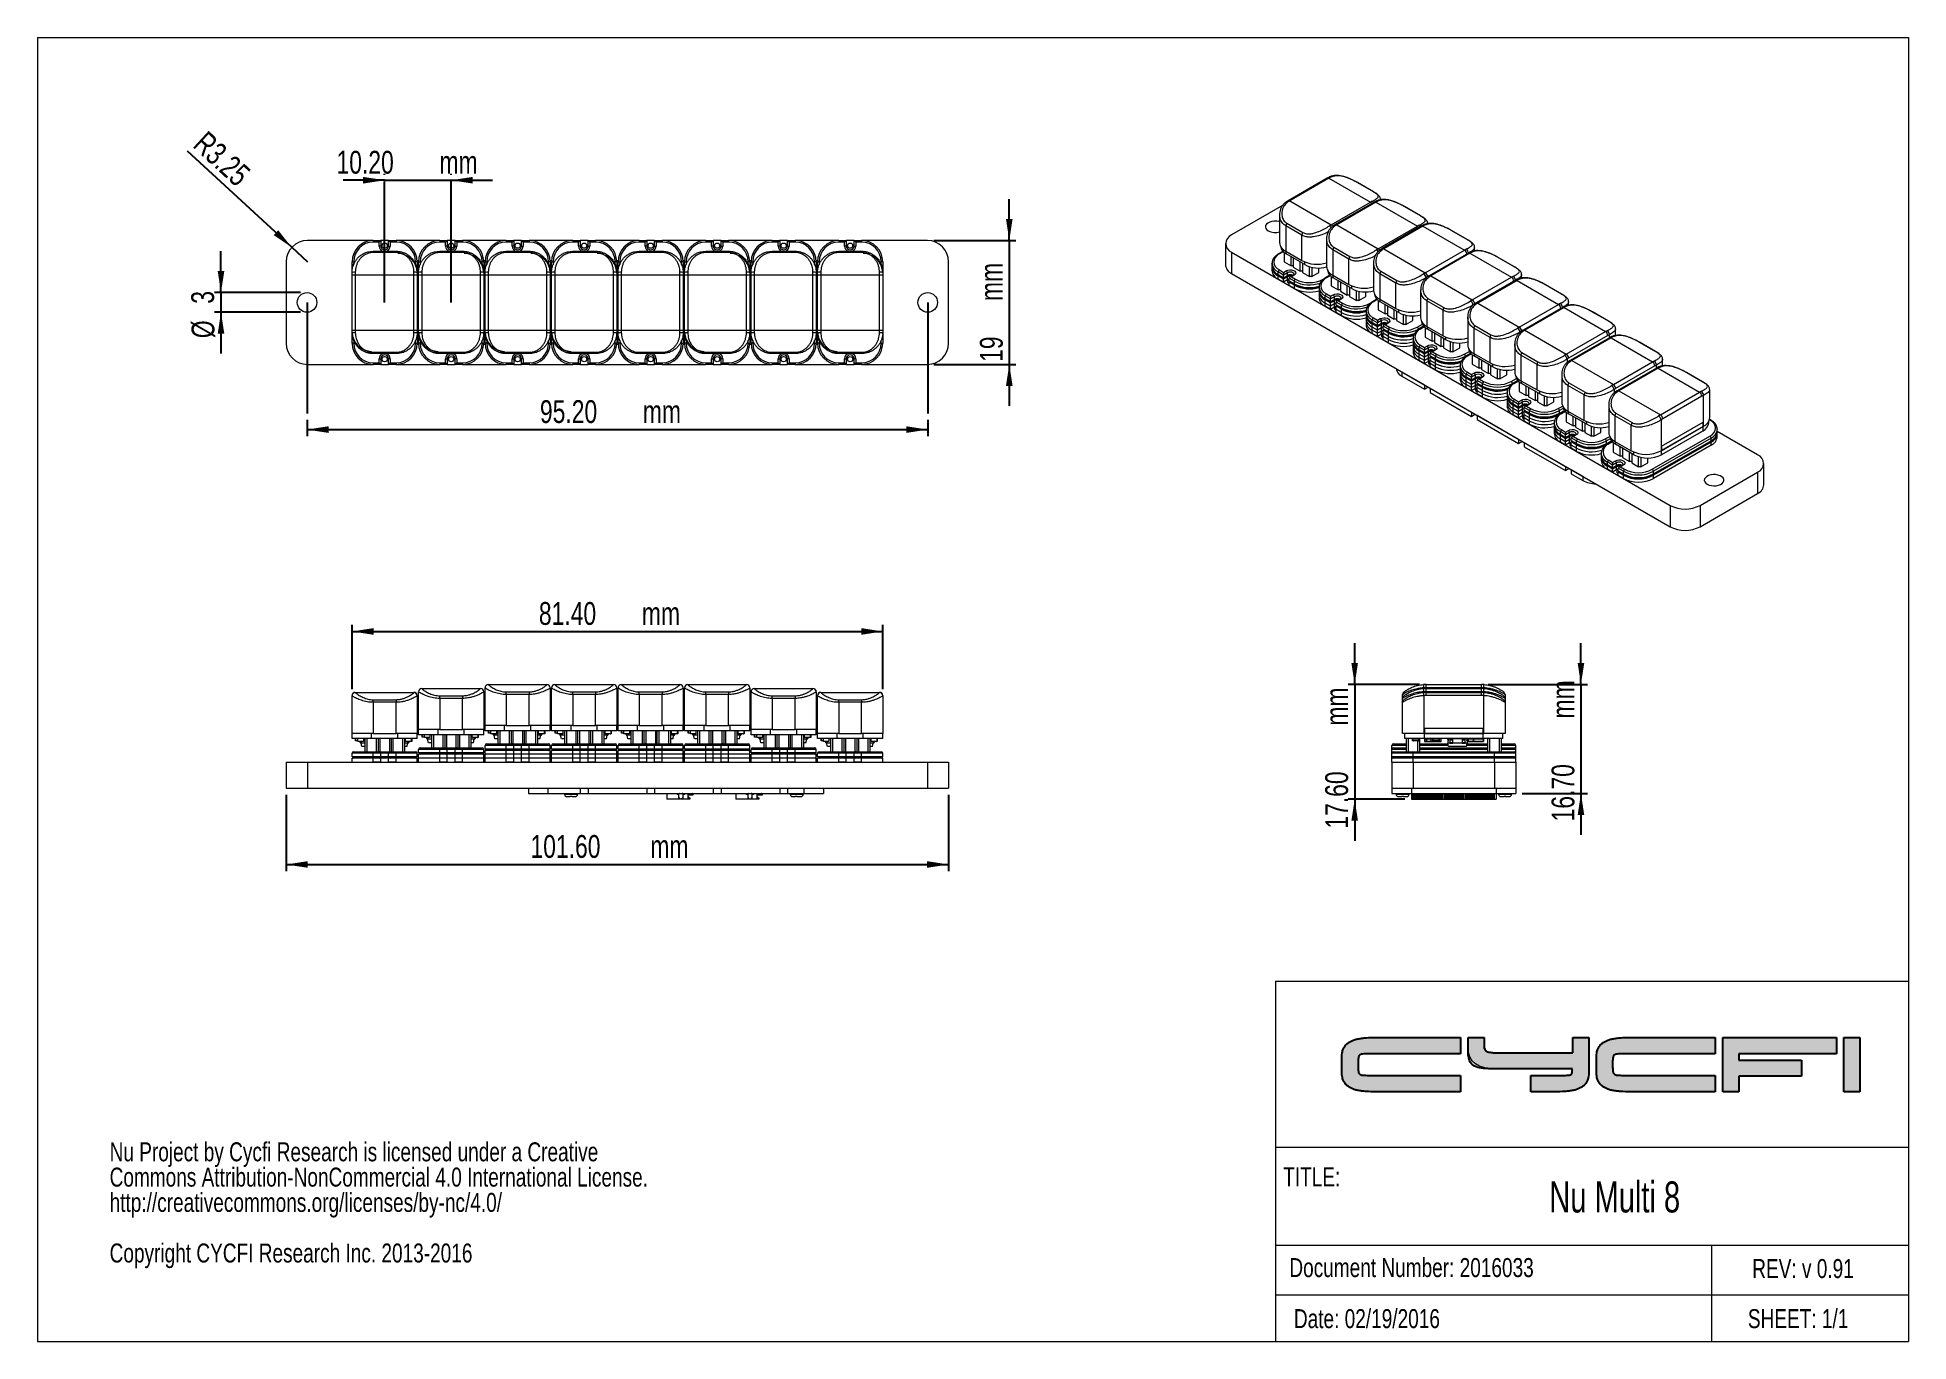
# Model space of a CAD drawing. Header units: millimetres. Extents: x 5 to 292, y 5 to 205.
import ezdxf

# ---------------------------------------------------------------- set-up
doc = ezdxf.new("R2010")
doc.units = ezdxf.units.MM
doc.layers.add('LAYER_1', color=179, linetype='Continuous')
doc.layers.add('SLD-0', color=179, linetype='Continuous')
doc.styles.add('SLDTEXTSTYLE0', font='TXT', dxfattribs={"width": 0.75})
doc.styles.add('SLDTEXTSTYLE1', font='TXT', dxfattribs={"width": 0.7})
doc.dimstyles.new('SLDDIMSTYLE0', dxfattribs={"dimtxt": 3.5, "dimasz": 3.302, "dimexe": 0, "dimexo": 0.0625, "dimgap": 0.875, "dimtad": 1, "dimrnd": 1e-09, "dimzin": 4, "dimdsep": 46, "dimtxsty": 'SLDTEXTSTYLE0', "dimsah": 1, "dimcen": 0.09, "dimadec": 0, "dimazin": 1, "dimtfac": 1, "dimtmove": 0, "dimatfit": 0, "dimfxl": 1, "dimfrac": 2, "dimtolj": 1, "dimtzin": 12, "dimarcsym": 0})
doc.dimstyles.new('SLDDIMSTYLE1', dxfattribs={"dimtxt": 3.5, "dimasz": 3.302, "dimexe": 0, "dimexo": 0.0625, "dimgap": 0.875, "dimtad": 1, "dimrnd": 1e-09, "dimzin": 4, "dimdsep": 46, "dimtxsty": 'SLDTEXTSTYLE0', "dimsah": 1, "dimcen": 0.09, "dimadec": 0, "dimazin": 1, "dimtfac": 1, "dimtofl": 0, "dimtmove": 0, "dimatfit": 3, "dimfxl": 1, "dimfrac": 2, "dimtolj": 1, "dimtzin": 12, "dimarcsym": 0})
doc.dimstyles.new('SLDDIMSTYLE2', dxfattribs={"dimtxt": 3.5, "dimasz": 3.302, "dimexe": 0, "dimexo": 0.0625, "dimgap": 0.875, "dimtad": 1, "dimrnd": 1e-09, "dimzin": 12, "dimdsep": 46, "dimtxsty": 'SLDTEXTSTYLE0', "dimsah": 1, "dimcen": 0.09, "dimadec": 0, "dimazin": 3, "dimtfac": 1, "dimtmove": 0, "dimatfit": 0, "dimfxl": 1, "dimfrac": 2, "dimtolj": 1, "dimtzin": 12, "dimarcsym": 0})
doc.dimstyles.new('SLDDIMSTYLE3', dxfattribs={"dimtxt": 3.5, "dimasz": 3.302, "dimexe": 0, "dimexo": 0.0625, "dimgap": 0.875, "dimtad": 1, "dimrnd": 1e-09, "dimzin": 12, "dimdsep": 46, "dimtxsty": 'SLDTEXTSTYLE0', "dimsah": 1, "dimcen": 0, "dimadec": 0, "dimazin": 3, "dimtfac": 1, "dimtofl": 0, "dimtmove": 0, "dimatfit": 3, "dimfxl": 1, "dimfrac": 2, "dimtolj": 1, "dimtzin": 12, "dimarcsym": 0})

msp = doc.modelspace()

# ---------------------------------------------------------------- texts
at = {"color": 7, "linetype": 'Continuous', "lineweight": 0}
for s, insert, char_height, attachment_point, style in [('TITLE:', (196.323, 31.766), 2.9104, 1, 'SLDTEXTSTYLE0'), ('Nu Multi 8', (247.175, 29.614), 4.7625, 2, 'SLDTEXTSTYLE1'), ('Document Number: 2016033', (197.272, 17.853), 2.91042, 1, 'SLDTEXTSTYLE0'), ('REV: v 0.91', (268.269, 17.702), 2.91042, 1, 'SLDTEXTSTYLE0'), ('Date: 02/19/2016', (197.967, 10.022), 2.91042, 1, 'SLDTEXTSTYLE0'), ('SHEET: 1/1', (267.596, 10.022), 2.9104, 1, 'SLDTEXTSTYLE0')]:
    msp.add_mtext(s, dxfattribs=dict(at, insert=insert, char_height=char_height, attachment_point=attachment_point, style=style))

# ---------------------------------------------------------------- blocks, each defined once
blk = doc.blocks.new('SW_NOTE_0')
at = {"color": 0, "linetype": 'Continuous', "lineweight": 0, "char_height": 2.9104, "attachment_point": 1, "style": 'SLDTEXTSTYLE0'}
for s, insert in [('Nu Project by Cycfi Research is licensed under a Creative', (0, 3.75)), ('Commons Attribution-NonCommercial 4.0 International License.', (0, -0.13)), ('http://creativecommons.org/licenses/by-nc/4.0/', (0, -4.01)), ('Copyright CYCFI Research Inc. 2013-2016', (0, -11.77))]:
    blk.add_mtext(s, dxfattribs=dict(at, insert=insert))
blk = doc.blocks.new('_D')
at = {"layer": 'SLD-0'}
for p, q in [((58.5, 183.96), (58.5, 184.15)), ((68.7, 183.96), (68.7, 184.15)), ((58.5, 183.15), (52.15, 183.15)), ((58.5, 183.15), (68.7, 183.15)), ((68.7, 183.15), (75.05, 183.15))]:
    blk.add_line(p, q, dxfattribs=at)
for points in [[(58.5, 183.15), (55.2, 183.66), (55.2, 182.64)], [(68.7, 183.15), (72.01, 182.64), (72.01, 183.66)]]:
    blk.add_solid(points, dxfattribs=at)
at = {"layer": 'SLD-0', "char_height": 3.5, "attachment_point": 1, "style": 'SLDTEXTSTYLE0'}
for s, insert in [('10.20', (51.12, 187.66, 0.1)), ('mm', (66.92, 187.66, 0.1))]:
    blk.add_mtext(s, dxfattribs=dict(at, insert=insert))
blk = doc.blocks.new('_D_1')
at = {"layer": 'SLD-0'}
for p, q in [((46.6, 146.39), (46.6, 143.91)), ((141.8, 146.39), (141.8, 143.91)), ((46.6, 144.91), (141.8, 144.91))]:
    blk.add_line(p, q, dxfattribs=at)
for points in [[(46.6, 144.91), (49.91, 144.4), (49.91, 145.42)], [(141.8, 144.91), (138.5, 145.42), (138.5, 144.4)]]:
    blk.add_solid(points, dxfattribs=at)
at = {"layer": 'SLD-0', "char_height": 3.5, "attachment_point": 1, "style": 'SLDTEXTSTYLE0'}
for s, insert in [('95.20', (82.32, 149.42, 0.1)), ('mm', (98.11, 149.42, 0.1))]:
    blk.add_mtext(s, dxfattribs=dict(at, insert=insert))
blk = doc.blocks.new('_D_2')
at = {"layer": 'SLD-0'}
for p, q in [((154.31, 173.91), (154.31, 180.26)), ((142.75, 173.91), (155.31, 173.91)), ((154.31, 173.91), (154.31, 154.91)), ((142.75, 154.91), (155.31, 154.91)), ((154.31, 154.91), (154.31, 148.56))]:
    blk.add_line(p, q, dxfattribs=at)
for points in [[(154.31, 173.91), (154.82, 177.21), (153.8, 177.21)], [(154.31, 154.91), (153.8, 151.61), (154.82, 151.61)]]:
    blk.add_solid(points, dxfattribs=at)
at = {"layer": 'SLD-0', "char_height": 3.5, "attachment_point": 1, "rotation": 90, "style": 'SLDTEXTSTYLE0'}
for s, insert in [('mm', (149.8, 164.62, -6.6)), ('19', (149.8, 155.29, -6.6))]:
    blk.add_mtext(s, dxfattribs=dict(at, insert=insert))
blk = doc.blocks.new('_D_3')
at = {"layer": 'SLD-0'}
for q in [(28.26, 187.62), (46.65, 170.66)]:
    blk.add_line((44.26, 172.86), q, dxfattribs=at)
blk.add_solid([(44.26, 172.86), (42.18, 175.47), (41.49, 174.73)], dxfattribs=at)
at = {"layer": 'SLD-0', "insert": (31.3, 190.91, -6.6), "char_height": 3.5, "attachment_point": 1, "rotation": 317.3208, "style": 'SLDTEXTSTYLE0'}
blk.add_mtext('R3.25', dxfattribs=at)
blk = doc.blocks.new('_D_4')
at = {"layer": 'SLD-0'}
for p, q in [((33.4, 165.91), (33.4, 172.26)), ((45.6, 165.91), (32.4, 165.91)), ((33.4, 165.91), (33.4, 162.91)), ((45.6, 162.91), (32.4, 162.91)), ((33.4, 162.91), (33.4, 156.56))]:
    blk.add_line(p, q, dxfattribs=at)
for points in [[(33.4, 165.91), (33.91, 169.21), (32.9, 169.21)], [(33.4, 162.91), (32.9, 159.61), (33.91, 159.61)]]:
    blk.add_solid(points, dxfattribs=at)
at = {"layer": 'SLD-0', "char_height": 3.5, "attachment_point": 1, "rotation": 90, "style": 'SLDTEXTSTYLE0'}
for s, insert in [('3', (28.84, 164.21, -6.6)), ('%%c', (28.89, 158.93, -6.6))]:
    blk.add_mtext(s, dxfattribs=dict(at, insert=insert))
blk = doc.blocks.new('_D_5')
at = {"layer": 'SLD-0'}
for p, q in [((43.4, 88.91), (43.4, 77.21)), ((145, 88.91), (145, 77.21)), ((43.4, 78.21), (145, 78.21))]:
    blk.add_line(p, q, dxfattribs=at)
for points in [[(43.4, 78.21), (46.71, 77.71), (46.71, 78.72)], [(145, 78.21), (141.7, 78.72), (141.7, 77.71)]]:
    blk.add_solid(points, dxfattribs=at)
at = {"layer": 'SLD-0', "char_height": 3.5, "attachment_point": 1, "style": 'SLDTEXTSTYLE0'}
for s, insert in [('101.60', (80.87, 82.73, 0.1)), ('mm', (99.25, 82.73, 0.1))]:
    blk.add_mtext(s, dxfattribs=dict(at, insert=insert))
blk = doc.blocks.new('_D_6')
at = {"layer": 'LAYER_1'}
for p, q in [((53.5, 105.1), (53.5, 114.95)), ((134.9, 105.1), (134.9, 114.95)), ((53.5, 113.95), (134.9, 113.95))]:
    blk.add_line(p, q, dxfattribs=at)
for points in [[(53.5, 113.95), (56.81, 113.44), (56.81, 114.46)], [(134.9, 113.95), (131.6, 114.46), (131.6, 113.44)]]:
    blk.add_solid(points, dxfattribs=at)
at = {"layer": 'LAYER_1', "char_height": 3.5, "attachment_point": 1, "style": 'SLDTEXTSTYLE0'}
for s, insert in [('81.40', (82.16, 118.46, 0.1)), ('mm', (97.96, 118.46, 0.1))]:
    blk.add_mtext(s, dxfattribs=dict(at, insert=insert))
blk = doc.blocks.new('_D_7')
at = {"layer": 'SLD-0'}
for p, q in [((241.99, 105.81), (241.99, 112.16)), ((227.74, 105.81), (242.99, 105.81)), ((241.99, 105.81), (241.99, 89.11)), ((232.99, 89.11), (242.99, 89.11)), ((241.99, 89.11), (241.99, 82.76))]:
    blk.add_line(p, q, dxfattribs=at)
for points in [[(241.99, 105.81), (242.5, 109.12), (241.49, 109.12)], [(241.99, 89.11), (241.49, 85.81), (242.5, 85.81)]]:
    blk.add_solid(points, dxfattribs=at)
at = {"layer": 'SLD-0', "char_height": 3.5, "attachment_point": 1, "rotation": 90, "style": 'SLDTEXTSTYLE0'}
for s, insert in [('mm', (237.48, 100.61, 35.8)), ('16.70', (237.48, 84.82, 35.8))]:
    blk.add_mtext(s, dxfattribs=dict(at, insert=insert))
blk = doc.blocks.new('_D_8')
at = {"layer": 'SLD-0'}
for p, q in [((207.29, 105.81), (207.29, 112.16)), ((217.24, 105.81), (206.29, 105.81)), ((207.29, 105.81), (207.29, 88.21)), ((214.98, 88.21), (206.29, 88.21)), ((207.29, 88.21), (207.29, 81.86))]:
    blk.add_line(p, q, dxfattribs=at)
for points in [[(207.29, 105.81), (207.79, 109.12), (206.78, 109.12)], [(207.29, 88.21), (206.78, 84.91), (207.79, 84.91)]]:
    blk.add_solid(points, dxfattribs=at)
at = {"layer": 'SLD-0', "char_height": 3.5, "attachment_point": 1, "rotation": 90, "style": 'SLDTEXTSTYLE0'}
for s, insert in [('mm', (202.77, 99.5, 35.8)), ('17.60', (202.77, 83.71, 35.8))]:
    blk.add_mtext(s, dxfattribs=dict(at, insert=insert))
blk = doc.blocks.new('BLOCK 2')
at = {"layer": 'LAYER_1', "lineweight": 0}
for p, q in [((12.25, -6.33), (25.47, -6.33)), ((25.47, -6.33), (25.47, -8.81)), ((26.62, -6.33), (29.1, -6.33)), ((29.1, -6.33), (29.1, -7.85)), ((42.69, -8.67), (42.69, -6.33)), ((42.69, -6.33), (45.17, -6.33)), ((45.17, -6.33), (45.17, -11.29)), ((51.3, -6.33), (64.52, -6.33)), ((64.52, -6.33), (64.52, -8.81)), ((65.68, -6.33), (83.16, -6.33)), ((65.68, -14.64), (65.68, -6.33)), ((83.16, -6.33), (83.16, -8.81)), ((84.26, -14.64), (84.26, -6.33)), ((84.26, -6.33), (86.74, -6.33)), ((86.74, -6.33), (86.74, -14.64)), ((7.27, -11.64), (7.27, -9.33)), ((9.75, -9.97), (9.75, -11)), ((25.47, -8.81), (12.25, -8.81)), ((31.24, -8.67), (42.69, -8.67)), ((46.32, -11.64), (46.32, -9.33)), ((48.8, -9.97), (48.8, -10.65)), ((64.52, -8.81), (51.3, -8.81)), ((68.16, -8.81), (68.14, -9.77)), ((68.14, -9.77), (77.79, -9.78)), ((83.16, -8.81), (68.16, -8.81)), ((77.79, -9.78), (77.79, -12.25)), ((12.25, -12.16), (25.47, -12.16)), ((25.47, -12.16), (25.47, -14.64)), ((36.26, -14.64), (36.26, -12.16)), ((36.26, -12.16), (40.19, -12.16)), ((51.3, -12.16), (64.52, -12.16)), ((64.52, -12.16), (64.52, -14.64)), ((77.79, -12.25), (68.14, -12.25)), ((68.14, -12.25), (68.16, -14.64)), ((25.47, -14.64), (12.25, -14.64)), ((40.19, -14.64), (36.26, -14.64)), ((64.52, -14.64), (51.3, -14.64)), ((68.16, -14.64), (65.68, -14.64)), ((86.74, -14.64), (84.26, -14.64))]:
    blk.add_line(p, q, dxfattribs=at)
for points, degree in [([(7.27, -9.33), (7.27, -8.77), (7.38, -8.29), (7.6, -7.9)], 3), ([(7.6, -7.9), (7.82, -7.49), (8.16, -7.16), (8.61, -6.92)], 3), ([(8.61, -6.92), (9.02, -6.7), (9.54, -6.55), (10.16, -6.46)], 3), ([(10.16, -6.46), (10.74, -6.37), (11.45, -6.33), (12.25, -6.33)], 3), ([(26.62, -7.82), (26.62, -7.56), (26.62, -6.33)], 2), ([(31.25, -11.15), (28.11, -11.14), (26.62, -10.13), (26.62, -7.82)], 3), ([(29.1, -7.85), (29.1, -8.01), (29.12, -7.86), (29.16, -8.03)], 3), ([(29.16, -8.03), (29.2, -8.18), (29.33, -8.32), (29.45, -8.41)], 3), ([(29.45, -8.41), (29.61, -8.53), (29.73, -8.55), (30.02, -8.6)], 3), ([(30.02, -8.6), (30.33, -8.65), (30.74, -8.67), (31.24, -8.67)], 3), ([(46.32, -9.33), (46.32, -8.77), (46.43, -8.29), (46.64, -7.9)], 3), ([(46.64, -7.9), (46.86, -7.49), (47.2, -7.16), (47.65, -6.92)], 3), ([(47.65, -6.92), (48.07, -6.7), (48.59, -6.55), (49.21, -6.46)], 3), ([(49.21, -6.46), (49.79, -6.37), (50.49, -6.33), (51.3, -6.33)], 3), ([(9.8, -9.47), (9.76, -9.77), (9.75, -9.83), (9.75, -9.97)], 3), ([(9.75, -11), (9.75, -11.14), (9.78, -11.3), (9.8, -11.51)], 3), ([(10.04, -8.99), (9.89, -9.09), (9.85, -9.23), (9.8, -9.47)], 3), ([(10.67, -8.83), (10.24, -8.88), (10.15, -8.94), (10.04, -8.99)], 3), ([(12.25, -8.81), (11.59, -8.81), (11.05, -8.79), (10.67, -8.83)], 3), ([(42.62, -11.15), (34.39, -11.15), (31.25, -11.15)], 2), ([(42.49, -11.93), (42.63, -11.81), (42.6, -11.16), (42.62, -11.15)], 3), ([(45.17, -11.29), (45.17, -11.84), (45.06, -12.68), (44.85, -13.07)], 3), ([(48.85, -9.47), (48.81, -9.77), (48.8, -9.83), (48.8, -9.97)], 3), ([(48.8, -10.65), (48.8, -10.78), (48.82, -11.3), (48.85, -11.51)], 3), ([(49.09, -8.99), (48.93, -9.09), (48.9, -9.23), (48.85, -9.47)], 3), ([(49.71, -8.83), (49.29, -8.88), (49.19, -8.94), (49.09, -8.99)], 3), ([(51.3, -8.81), (50.64, -8.81), (50.09, -8.79), (49.71, -8.83)], 3), ([(7.6, -13.07), (7.38, -12.68), (7.27, -12.2), (7.27, -11.64)], 3), ([(8.61, -14.05), (8.16, -13.81), (7.82, -13.48), (7.6, -13.07)], 3), ([(10.16, -14.51), (9.54, -14.43), (9.02, -14.27), (8.61, -14.05)], 3), ([(9.8, -11.51), (9.81, -11.51), (9.81, -11.76), (10.03, -11.92)], 3), ([(10.03, -11.92), (10.28, -12.11), (10.4, -12.07), (10.69, -12.1)], 3), ([(10.69, -12.1), (11.07, -12.14), (11.59, -12.16), (12.25, -12.16)], 3), ([(40.19, -12.16), (40.85, -12.16), (41.4, -12.16), (41.78, -12.12)], 3), ([(41.78, -12.12), (42.2, -12.08), (42.36, -12.05), (42.49, -11.93)], 3), ([(43.84, -14.05), (43.42, -14.27), (42.9, -14.43), (42.28, -14.51)], 3), ([(44.85, -13.07), (44.63, -13.48), (44.29, -13.81), (43.84, -14.05)], 3), ([(46.64, -13.07), (46.43, -12.68), (46.32, -12.2), (46.32, -11.64)], 3), ([(47.65, -14.05), (47.2, -13.81), (46.86, -13.48), (46.64, -13.07)], 3), ([(49.21, -14.51), (48.59, -14.43), (48.07, -14.27), (47.65, -14.05)], 3), ([(48.85, -11.51), (48.85, -11.51), (48.86, -11.76), (49.07, -11.92)], 3), ([(49.07, -11.92), (49.32, -12.11), (49.45, -12.07), (49.74, -12.1)], 3), ([(49.74, -12.1), (50.12, -12.14), (50.64, -12.16), (51.3, -12.16)], 3), ([(12.25, -14.64), (11.45, -14.64), (10.74, -14.6), (10.16, -14.51)], 3), ([(42.28, -14.51), (41.7, -14.6), (41, -14.64), (40.19, -14.64)], 3), ([(51.3, -14.64), (50.49, -14.64), (49.79, -14.6), (49.21, -14.51)], 3)]:
    blk.add_open_spline(points, degree=degree, dxfattribs=at)

# ---------------------------------------------------------------- dimensions: what is measured, and where the dimension line sits
at = {"layer": 'LAYER_1'}
dim = msp.add_linear_dim(base=(134.904, 113.953), p1=(53.504, 104.103), p2=(134.904, 104.103), text='<> mm', dimstyle='SLDDIMSTYLE1', dxfattribs=at)
dim.commit()
dim.dimension.update_dxf_attribs({"geometry": '_D_6', "text_midpoint": (94.424, 113.953), "dimtype": 160})
at = {"layer": 'SLD-0'}
dim = msp.add_radius_dim(center=(46.654, 170.659), mpoint=(44.264, 172.862), dimstyle='SLDDIMSTYLE3', dxfattribs=at)
dim.commit()
dim.dimension.update_dxf_attribs({"geometry": '_D_3', "text_midpoint": (33.519, 182.77), "dimtype": 164})
for base, p1, p2, dimstyle, picture, middle in [((68.704, 183.151), (58.504, 182.961), (68.704, 182.961), 'SLDDIMSTYLE0', '_D', (63.384, 183.151)), ((141.804, 144.909), (46.604, 147.389), (141.804, 147.389), 'SLDDIMSTYLE1', '_D_1', (94.581, 144.909)), ((145.004, 78.215), (43.404, 89.915), (145.004, 89.915), 'SLDDIMSTYLE1', '_D_5', (94.424, 78.215))]:
    dim = msp.add_linear_dim(base=base, p1=p1, p2=p2, text='<> mm', dimstyle=dimstyle, dxfattribs=at)
    dim.commit()
    dim.dimension.update_dxf_attribs({"geometry": picture, "text_midpoint": middle, "dimtype": 160})
for base, p1, p2, text, dimstyle, picture, middle in [((154.311, 154.909), (141.754, 173.909), (141.754, 154.909), '<> mm', 'SLDDIMSTYLE2', '_D_2', (154.311, 164.319)), ((33.404, 162.909), (46.604, 165.909), (46.604, 162.909), '%%c<>', 'SLDDIMSTYLE2', '_D_4', (33.404, 164.284)), ((207.285, 88.215), (218.245, 105.815), (215.984, 88.215), '<> mm', 'SLDDIMSTYLE0', '_D_8', (207.285, 95.973)), ((241.995, 89.115), (226.745, 105.815), (231.995, 89.115), '<> mm', 'SLDDIMSTYLE0', '_D_7', (241.995, 97.079))]:
    dim = msp.add_linear_dim(base=base, p1=p1, p2=p2, angle=90, text=text, dimstyle=dimstyle, dxfattribs=at)
    dim.commit()
    dim.dimension.update_dxf_attribs({"geometry": picture, "text_midpoint": middle, "dimtype": 160})

# ---------------------------------------------------------------- hatches: boundary and pattern name
at = {"layer": 'LAYER_1'}
h = msp.add_hatch(color=250, dxfattribs=at)
edge = h.paths.add_edge_path(flags=0)
edge.add_line((223.522, 45.841), (223.522, 43.364))
edge.add_line((223.522, 43.364), (210.303, 43.364))
edge.add_spline(control_points=[(210.303, 43.364), (209.497, 43.364), (208.794, 43.407), (208.213, 43.491), (207.596, 43.579), (207.073, 43.737), (206.659, 43.957), (206.208, 44.197), (205.868, 44.525), (205.647, 44.931), (205.434, 45.323), (205.325, 45.806), (205.325, 46.367)], knot_values=[0, 0, 0, 0, 1, 2, 3, 4, 5, 6, 7, 8, 9, 10, 10, 10, 10], weights=[1, 1, 1, 1, 1, 1, 1, 1, 1, 1, 1, 1, 1], degree=3, periodic=0)
edge.add_line((205.325, 46.367), (205.325, 48.671))
edge.add_spline(control_points=[(205.325, 48.671), (205.325, 49.231), (205.434, 49.714), (205.647, 50.107), (205.868, 50.513), (206.208, 50.84), (206.659, 51.081), (207.073, 51.301), (207.596, 51.459), (208.213, 51.547), (208.796, 51.631), (209.5, 51.673), (210.303, 51.673)], knot_values=[0, 0, 0, 0, 1, 2, 3, 4, 5, 6, 7, 8, 9, 10, 10, 10, 10], weights=[1, 1, 1, 1, 1, 1, 1, 1, 1, 1, 1, 1, 1], degree=3, periodic=0)
edge.add_line((210.303, 51.673), (223.522, 51.673))
edge.add_line((223.522, 51.673), (223.522, 49.196))
edge.add_line((223.522, 49.196), (210.303, 49.196))
edge.add_spline(control_points=[(210.303, 49.196), (209.645, 49.196), (209.099, 49.212), (208.72, 49.17), (208.293, 49.123), (208.198, 49.07), (208.096, 49.01), (207.936, 48.917), (207.902, 48.778), (207.851, 48.536), (207.815, 48.24), (207.802, 48.171), (207.802, 48.033)], knot_values=[0, 0, 0, 0, 1, 2, 3, 4, 5, 6, 7, 8, 9, 10, 10, 10, 10], weights=[1, 1, 1, 1, 1, 1, 1, 1, 1, 1, 1, 1, 1], degree=3, periodic=0)
edge.add_line((207.802, 48.033), (207.802, 47.005))
edge.add_spline(control_points=[(207.802, 47.005), (207.802, 46.867), (207.827, 46.709), (207.852, 46.499), (207.858, 46.491), (207.865, 46.245), (208.078, 46.082), (208.327, 45.892), (208.454, 45.936), (208.741, 45.905), (209.121, 45.864), (209.646, 45.841), (210.303, 45.841)], knot_values=[0, 0, 0, 0, 1, 2, 3, 4, 5, 6, 7, 8, 9, 10, 10, 10, 10], weights=[1, 1, 1, 1, 1, 1, 1, 1, 1, 1, 1, 1, 1], degree=3, periodic=0)
edge.add_line((210.303, 45.841), (223.522, 45.841))
h = msp.add_hatch(color=250, dxfattribs=at)
edge = h.paths.add_edge_path(flags=0)
edge.add_spline(control_points=[(243.222, 46.719), (243.222, 46.16), (243.113, 45.323), (242.899, 44.931), (242.678, 44.525), (242.338, 44.197), (241.888, 43.957), (241.473, 43.736), (240.951, 43.579), (240.333, 43.491), (239.751, 43.406), (239.047, 43.364), (238.243, 43.364)], knot_values=[0, 0, 0, 0, 1, 2, 3, 4, 5, 6, 7, 8, 9, 10, 10, 10, 10], weights=[1, 1, 1, 1, 1, 1, 1, 1, 1, 1, 1, 1, 1], degree=3, periodic=0)
edge.add_line((238.243, 43.364), (234.308, 43.364))
edge.add_line((234.308, 43.364), (234.308, 45.841))
edge.add_line((234.308, 45.841), (238.243, 45.841))
edge.add_spline(control_points=[(238.243, 45.841), (238.901, 45.841), (239.454, 45.84), (239.828, 45.882), (240.249, 45.929), (240.407, 45.954), (240.544, 46.072), (240.681, 46.192), (240.654, 46.84), (240.674, 46.858)], knot_values=[0, 0, 0, 0, 1, 2, 3, 4, 5, 6, 7, 7, 7, 7], weights=[1, 1, 1, 1, 1, 1, 1, 1, 1, 1], degree=3, periodic=0)
edge.add_spline(control_points=[(240.674, 46.858), (232.438, 46.854), (229.299, 46.858), (226.161, 46.863), (224.672, 47.872), (224.672, 50.188), (224.672, 50.449), (224.672, 51.673)], knot_values=[0, 0, 0, 0, 1, 2, 3, 4, 5, 5, 5, 5], weights=[1, 1, 1, 1, 1, 1, 1, 1], degree=3, periodic=0)
edge.add_line((224.672, 51.673), (227.149, 51.673))
edge.add_line((227.149, 51.673), (227.149, 50.158))
edge.add_spline(control_points=[(227.149, 50.158), (227.149, 49.996), (227.171, 50.148), (227.216, 49.978), (227.256, 49.828), (227.377, 49.689), (227.497, 49.599), (227.662, 49.474), (227.786, 49.452), (228.067, 49.408), (228.379, 49.36), (228.79, 49.335), (229.287, 49.335)], knot_values=[0, 0, 0, 0, 1, 2, 3, 4, 5, 6, 7, 8, 9, 10, 10, 10, 10], weights=[1, 1, 1, 1, 1, 1, 1, 1, 1, 1, 1, 1, 1], degree=3, periodic=0)
edge.add_line((229.287, 49.335), (240.744, 49.335))
edge.add_line((240.744, 49.335), (240.744, 51.673))
edge.add_line((240.744, 51.673), (243.222, 51.673))
edge.add_line((243.222, 51.673), (243.222, 46.719))
h = msp.add_hatch(color=250, dxfattribs=at)
edge = h.paths.add_edge_path(flags=0)
edge.add_line((262.569, 45.841), (262.569, 43.364))
edge.add_line((262.569, 43.364), (249.35, 43.364))
edge.add_spline(control_points=[(249.35, 43.364), (248.544, 43.364), (247.84, 43.407), (247.259, 43.491), (246.643, 43.579), (246.12, 43.737), (245.706, 43.957), (245.255, 44.197), (244.914, 44.525), (244.693, 44.931), (244.48, 45.323), (244.371, 45.806), (244.371, 46.367)], knot_values=[0, 0, 0, 0, 1, 2, 3, 4, 5, 6, 7, 8, 9, 10, 10, 10, 10], weights=[1, 1, 1, 1, 1, 1, 1, 1, 1, 1, 1, 1, 1], degree=3, periodic=0)
edge.add_line((244.371, 46.367), (244.371, 48.671))
edge.add_spline(control_points=[(244.371, 48.671), (244.371, 49.231), (244.48, 49.714), (244.694, 50.107), (244.914, 50.513), (245.255, 50.84), (245.706, 51.081), (246.12, 51.301), (246.643, 51.459), (247.26, 51.547), (247.843, 51.631), (248.546, 51.673), (249.35, 51.673)], knot_values=[0, 0, 0, 0, 1, 2, 3, 4, 5, 6, 7, 8, 9, 10, 10, 10, 10], weights=[1, 1, 1, 1, 1, 1, 1, 1, 1, 1, 1, 1, 1], degree=3, periodic=0)
edge.add_line((249.35, 51.673), (262.569, 51.673))
edge.add_line((262.569, 51.673), (262.569, 49.196))
edge.add_line((262.569, 49.196), (249.35, 49.196))
edge.add_spline(control_points=[(249.35, 49.196), (248.692, 49.196), (248.145, 49.212), (247.766, 49.17), (247.34, 49.123), (247.244, 49.07), (247.142, 49.01), (246.983, 48.917), (246.949, 48.778), (246.898, 48.536), (246.861, 48.24), (246.849, 48.171), (246.849, 48.033)], knot_values=[0, 0, 0, 0, 1, 2, 3, 4, 5, 6, 7, 8, 9, 10, 10, 10, 10], weights=[1, 1, 1, 1, 1, 1, 1, 1, 1, 1, 1, 1, 1], degree=3, periodic=0)
edge.add_line((246.849, 48.033), (246.849, 47.358))
edge.add_spline(control_points=[(246.849, 47.358), (246.849, 47.22), (246.873, 46.709), (246.899, 46.499), (246.904, 46.491), (246.911, 46.245), (247.124, 46.082), (247.373, 45.892), (247.501, 45.936), (247.788, 45.905), (248.167, 45.864), (248.692, 45.841), (249.35, 45.841)], knot_values=[0, 0, 0, 0, 1, 2, 3, 4, 5, 6, 7, 8, 9, 10, 10, 10, 10], weights=[1, 1, 1, 1, 1, 1, 1, 1, 1, 1, 1, 1, 1], degree=3, periodic=0)
edge.add_line((249.35, 45.841), (262.569, 45.841))
for points in [[(263.731, 43.364), (263.731, 51.673), (281.209, 51.673), (281.209, 49.197), (266.208, 49.197), (266.187, 48.23), (275.845, 48.223), (275.845, 45.753), (266.187, 45.753), (266.208, 43.364)], [(284.792, 51.673), (284.792, 43.364), (282.315, 43.364), (282.315, 51.673)]]:
    msp.add_hatch(color=250, dxfattribs=at).paths.add_polyline_path(points, flags=0)

# ---------------------------------------------------------------- linework, layer by layer
at = {"color": 7, "linetype": 'Continuous', "lineweight": 0}
for p, q in [((5.245, 205.05), (292.245, 205.05)), ((5.245, 205.05), (5.245, 5.05)), ((292.245, 205.05), (292.245, 5.05)), ((195.167, 60.3), (292.245, 60.3)), ((195.167, 60.3), (195.167, 5.05)), ((292.245, 34.826), (195.167, 34.826)), ((195.167, 19.809), (292.245, 19.809)), ((262.089, 12.199), (262.089, 19.809)), ((195.167, 12.199), (292.245, 12.199)), ((262.089, 5.05), (262.089, 12.199)), ((5.245, 5.05), (292.245, 5.05))]:
    msp.add_line(p, q, dxfattribs=at)
at = {"color": 7, "linetype": 'Continuous', "lineweight": 15}
for p, q in [((203.085, 183.48), (197.075, 180.01)), ((203.335, 183.455), (197.325, 179.985)), ((203.359, 183.628), (203.085, 183.48)), ((203.335, 183.455), (209.699, 179.781)), ((210.159, 181.366), (207.684, 182.795)), ((210.196, 181.35), (207.721, 182.779)), ((196.212, 179.26), (188.415, 174.759)), ((197.075, 180.01), (196.803, 179.843)), ((197.325, 179.985), (203.688, 176.312)), ((203.688, 176.312), (209.699, 179.781)), ((210.297, 179.806), (204.287, 176.336)), ((210.547, 179.781), (204.537, 176.312)), ((210.572, 179.954), (210.297, 179.806)), ((210.547, 179.781), (216.911, 176.108)), ((217.371, 177.693), (214.896, 179.121)), ((217.409, 177.677), (214.934, 179.105)), ((195.772, 177.873), (195.772, 173.576)), ((195.813, 177.806), (195.809, 177.874)), ((199.198, 174.713), (196.723, 176.141)), ((196.723, 176.141), (196.723, 172.249)), ((196.865, 176.55), (199.34, 175.121)), ((204.287, 176.336), (204.015, 176.169)), ((204.537, 176.312), (210.901, 172.638)), ((210.901, 172.638), (216.911, 176.108)), ((217.51, 176.132), (211.5, 172.663)), ((217.76, 176.108), (211.749, 172.638)), ((217.784, 176.28), (217.51, 176.132)), ((217.76, 176.108), (224.124, 172.434)), ((224.583, 174.019), (222.109, 175.448)), ((224.621, 174.003), (222.146, 175.432)), ((56.754, 173.909), (46.654, 173.909)), ((56.754, 173.909), (57.904, 173.909)), ((56.754, 173.909), (56.754, 173.659)), ((57.654, 173.659), (56.754, 173.659)), ((56.754, 172.259), (56.754, 172.059)), ((56.754, 172.259), (60.254, 172.259)), ((57.654, 173.059), (57.654, 173.659)), ((57.904, 173.059), (57.654, 173.059)), ((57.904, 173.909), (57.904, 173.059)), ((59.104, 173.909), (57.904, 173.909)), ((59.104, 173.909), (60.254, 173.909)), ((59.104, 173.059), (59.104, 173.909)), ((59.104, 173.059), (59.354, 173.059)), ((59.354, 173.659), (59.354, 173.059)), ((60.254, 173.659), (59.354, 173.659)), ((60.254, 173.909), (60.254, 173.659)), ((66.954, 173.909), (60.254, 173.909)), ((60.254, 172.059), (60.254, 172.259)), ((66.954, 173.909), (66.954, 173.659)), ((66.954, 173.909), (68.104, 173.909)), ((67.854, 173.659), (66.954, 173.659)), ((66.954, 172.259), (66.954, 172.059)), ((66.954, 172.259), (70.454, 172.259)), ((67.854, 173.059), (67.854, 173.659)), ((68.104, 173.059), (67.854, 173.059)), ((68.104, 173.909), (68.104, 173.059)), ((69.304, 173.909), (68.104, 173.909)), ((69.304, 173.909), (70.454, 173.909)), ((69.304, 173.909), (69.554, 173.659)), ((69.304, 173.059), (69.304, 173.909)), ((69.304, 173.059), (69.554, 173.059)), ((70.454, 173.659), (69.554, 173.659)), ((69.554, 173.659), (69.554, 173.059)), ((70.454, 173.909), (70.454, 173.659)), ((77.154, 173.909), (70.454, 173.909)), ((70.454, 172.059), (70.454, 172.259)), ((77.154, 173.909), (77.154, 173.659)), ((77.154, 173.909), (78.304, 173.909)), ((78.054, 173.659), (77.154, 173.659)), ((77.154, 172.259), (77.154, 172.059)), ((77.154, 172.259), (80.654, 172.259)), ((78.054, 173.059), (78.054, 173.659)), ((78.304, 173.059), (78.054, 173.059)), ((78.304, 173.909), (78.304, 173.059)), ((79.504, 173.909), (78.304, 173.909)), ((79.504, 173.909), (80.654, 173.909)), ((79.504, 173.059), (79.504, 173.909)), ((79.504, 173.059), (79.754, 173.059)), ((79.754, 173.659), (79.754, 173.059)), ((80.654, 173.659), (79.754, 173.659)), ((80.654, 173.909), (80.654, 173.659)), ((87.354, 173.909), (80.654, 173.909)), ((80.654, 172.059), (80.654, 172.259)), ((87.354, 173.909), (87.354, 173.659)), ((87.354, 173.909), (88.504, 173.909)), ((88.254, 173.659), (87.354, 173.659)), ((87.354, 172.259), (87.354, 172.059)), ((87.354, 172.259), (90.854, 172.259)), ((88.254, 173.059), (88.254, 173.659)), ((88.504, 173.059), (88.254, 173.059)), ((88.504, 173.909), (88.504, 173.059)), ((89.704, 173.909), (88.504, 173.909)), ((89.704, 173.909), (90.854, 173.909)), ((89.704, 173.059), (89.704, 173.909)), ((89.704, 173.059), (89.954, 173.059)), ((90.854, 173.659), (89.954, 173.659)), ((89.954, 173.659), (89.954, 173.059)), ((90.854, 173.909), (90.854, 173.659)), ((97.554, 173.909), (90.854, 173.909)), ((90.854, 172.059), (90.854, 172.259)), ((97.554, 173.909), (97.554, 173.659)), ((97.554, 173.909), (98.704, 173.909)), ((98.454, 173.659), (97.554, 173.659)), ((97.554, 172.259), (97.554, 172.059)), ((97.554, 172.259), (101.054, 172.259)), ((98.454, 173.059), (98.454, 173.659)), ((98.704, 173.059), (98.454, 173.059)), ((98.704, 173.909), (98.704, 173.059)), ((99.904, 173.909), (98.704, 173.909)), ((99.904, 173.059), (99.904, 173.909)), ((99.904, 173.909), (101.054, 173.909)), ((99.904, 173.059), (100.154, 173.059)), ((100.154, 173.659), (100.154, 173.059)), ((101.054, 173.659), (100.154, 173.659)), ((101.054, 173.909), (101.054, 173.659)), ((107.754, 173.909), (101.054, 173.909)), ((101.054, 172.059), (101.054, 172.259)), ((107.754, 173.909), (107.754, 173.659)), ((107.754, 173.909), (108.904, 173.909)), ((108.654, 173.659), (107.754, 173.659)), ((107.754, 172.259), (107.754, 172.059)), ((107.754, 172.259), (111.254, 172.259)), ((108.654, 173.059), (108.654, 173.659)), ((108.904, 173.059), (108.654, 173.059)), ((108.904, 173.909), (108.904, 173.059)), ((110.104, 173.909), (108.904, 173.909)), ((110.104, 173.909), (111.254, 173.909)), ((110.104, 173.059), (110.104, 173.909)), ((110.104, 173.059), (110.354, 173.059)), ((111.254, 173.659), (110.354, 173.659)), ((110.354, 173.659), (110.354, 173.059)), ((111.254, 173.909), (111.254, 173.659)), ((117.954, 173.909), (111.254, 173.909)), ((111.254, 172.059), (111.254, 172.259)), ((117.954, 173.909), (117.954, 173.659)), ((117.954, 173.909), (119.104, 173.909)), ((118.854, 173.659), (117.954, 173.659)), ((117.954, 172.259), (117.954, 172.059)), ((117.954, 172.259), (121.454, 172.259)), ((118.854, 173.059), (118.854, 173.659)), ((119.104, 173.059), (118.854, 173.059)), ((119.104, 173.909), (119.104, 173.059)), ((120.304, 173.909), (119.104, 173.909)), ((120.304, 173.909), (121.454, 173.909)), ((120.304, 173.059), (120.304, 173.909)), ((120.304, 173.059), (120.554, 173.059)), ((121.454, 173.659), (120.554, 173.659)), ((120.554, 173.659), (120.554, 173.059)), ((121.454, 173.909), (121.454, 173.659)), ((128.154, 173.909), (121.454, 173.909)), ((121.454, 172.059), (121.454, 172.259)), ((128.154, 173.909), (129.304, 173.909)), ((128.154, 173.909), (128.154, 173.659)), ((129.054, 173.659), (128.154, 173.659)), ((128.154, 172.259), (128.154, 172.059)), ((128.154, 172.259), (131.654, 172.259)), ((129.054, 173.059), (129.054, 173.659)), ((129.304, 173.059), (129.054, 173.059)), ((129.304, 173.909), (129.304, 173.059)), ((130.504, 173.909), (129.304, 173.909)), ((130.504, 173.909), (131.654, 173.909)), ((130.504, 173.059), (130.504, 173.909)), ((130.504, 173.059), (130.754, 173.059)), ((130.754, 173.659), (130.754, 173.059)), ((131.654, 173.659), (130.754, 173.659)), ((131.654, 173.909), (131.654, 173.659)), ((141.754, 173.909), (131.654, 173.909)), ((131.654, 172.059), (131.654, 172.259)), ((187.463, 173.432), (187.463, 170.166)), ((196.278, 172.24), (195.609, 171.853)), ((196.723, 172.249), (199.198, 170.82)), ((199.198, 170.82), (199.198, 174.713)), ((202.984, 174.2), (202.984, 169.902)), ((203.025, 174.132), (203.022, 174.201)), ((206.411, 171.039), (203.936, 172.468)), ((203.936, 172.468), (203.936, 168.575)), ((204.077, 172.876), (206.552, 171.447)), ((211.5, 172.663), (211.228, 172.495)), ((211.749, 172.638), (218.113, 168.964)), ((218.113, 168.964), (224.124, 172.434)), ((225.677, 172.322), (225.677, 172.853)), ((43.404, 170.659), (43.404, 158.159)), ((53.504, 170.659), (53.754, 170.659)), ((53.504, 169.009), (53.504, 170.659)), ((60.254, 172.059), (56.754, 172.059)), ((63.504, 170.659), (63.254, 170.659)), ((63.707, 170.809), (63.5, 170.809)), ((63.504, 170.659), (63.504, 169.009)), ((63.704, 170.659), (63.954, 170.659)), ((63.704, 169.009), (63.704, 170.659)), ((70.454, 172.059), (66.954, 172.059)), ((73.704, 170.659), (73.454, 170.659)), ((73.907, 170.809), (73.7, 170.809)), ((73.704, 170.659), (73.704, 169.009)), ((73.904, 170.659), (74.154, 170.659)), ((73.904, 169.009), (73.904, 170.659)), ((80.654, 172.059), (77.154, 172.059)), ((83.904, 170.659), (83.654, 170.659)), ((84.107, 170.809), (83.9, 170.809)), ((83.904, 170.659), (83.904, 169.009)), ((84.104, 170.659), (84.354, 170.659)), ((84.104, 169.009), (84.104, 170.659)), ((90.854, 172.059), (87.354, 172.059)), ((94.104, 170.659), (93.854, 170.659)), ((94.307, 170.809), (94.1, 170.809)), ((94.104, 170.659), (94.104, 169.009)), ((94.304, 170.659), (94.554, 170.659)), ((94.304, 169.009), (94.304, 170.659)), ((101.054, 172.059), (97.554, 172.059)), ((104.304, 170.659), (104.054, 170.659)), ((104.507, 170.809), (104.3, 170.809)), ((104.304, 170.659), (104.304, 169.009)), ((104.504, 170.659), (104.754, 170.659)), ((104.504, 169.009), (104.504, 170.659)), ((111.254, 172.059), (107.754, 172.059)), ((114.504, 170.659), (114.254, 170.659)), ((114.707, 170.809), (114.5, 170.809)), ((114.504, 170.659), (114.504, 169.009)), ((114.704, 170.659), (114.954, 170.659)), ((114.704, 169.009), (114.704, 170.659)), ((121.454, 172.059), (117.954, 172.059)), ((124.704, 170.659), (124.454, 170.659)), ((124.907, 170.809), (124.7, 170.809)), ((124.704, 170.659), (124.704, 169.009)), ((124.904, 169.009), (124.904, 170.659)), ((124.904, 170.659), (125.154, 170.659)), ((131.654, 172.059), (128.154, 172.059)), ((134.904, 170.659), (134.654, 170.659)), ((134.904, 170.659), (134.904, 169.009)), ((145.004, 158.159), (145.004, 170.659)), ((188.415, 172.106), (255.661, 133.286)), ((188.415, 172.106), (188.415, 168.84)), ((194.605, 170.412), (194.605, 170.004)), ((194.607, 170.337), (194.605, 170.412)), ((194.605, 169.799), (194.605, 169.31)), ((195.734, 169.391), (196.37, 169.024)), ((196.463, 172.068), (196.463, 170.612)), ((196.463, 170.612), (197.524, 170)), ((199.623, 170.208), (196.794, 171.841)), ((197.524, 170), (197.524, 171.42)), ((197.877, 170), (197.524, 170)), ((197.877, 171.216), (197.877, 169.796)), ((197.877, 169.796), (198.938, 169.183)), ((198.938, 169.183), (198.938, 170.603)), ((199.291, 170.399), (199.291, 168.979)), ((200.352, 168.367), (200.352, 169.898)), ((200.706, 169.808), (200.706, 168.367)), ((201.766, 168.979), (201.766, 169.701)), ((206.411, 167.147), (206.411, 171.039)), ((210.197, 170.526), (210.197, 166.228)), ((210.238, 170.458), (210.234, 170.527)), ((224.722, 171.969), (218.712, 168.499)), ((224.972, 171.944), (218.962, 168.474)), ((224.997, 172.116), (224.722, 171.969)), ((224.972, 171.944), (231.336, 168.27)), ((231.796, 169.855), (229.321, 171.284)), ((231.834, 169.839), (229.359, 171.268)), ((53.504, 168.909), (53.525, 169.263)), ((53.504, 168.659), (53.504, 169.009)), ((53.504, 168.659), (54.004, 168.659)), ((53.504, 160.159), (53.504, 168.659)), ((54.004, 169.043), (54.004, 168.659)), ((54.004, 168.659), (54.004, 160.159)), ((54.004, 168.659), (63.004, 168.659)), ((63.004, 168.659), (63.004, 169.043)), ((63.004, 168.659), (63.504, 168.659)), ((63.004, 160.159), (63.004, 168.659)), ((63.504, 169.009), (63.504, 168.659)), ((63.504, 168.659), (63.504, 160.159)), ((63.704, 168.909), (63.725, 169.263)), ((63.704, 168.659), (63.704, 169.009)), ((63.704, 160.159), (63.704, 168.659)), ((63.704, 168.659), (64.204, 168.659)), ((64.204, 169.043), (64.204, 168.659)), ((64.204, 168.659), (64.204, 160.159)), ((64.204, 168.659), (73.204, 168.659)), ((73.204, 168.659), (73.204, 169.043)), ((73.204, 160.159), (73.204, 168.659)), ((73.204, 168.659), (73.704, 168.659)), ((73.704, 169.009), (73.704, 168.659)), ((73.704, 168.659), (73.704, 160.159)), ((73.904, 168.909), (73.925, 169.263)), ((73.904, 168.659), (73.904, 169.009)), ((73.904, 160.159), (73.904, 168.659)), ((73.904, 168.659), (74.404, 168.659)), ((74.404, 169.043), (74.404, 168.659)), ((74.404, 168.659), (74.404, 160.159)), ((74.404, 168.659), (83.404, 168.659)), ((83.404, 168.659), (83.404, 169.043)), ((83.404, 160.159), (83.404, 168.659)), ((83.404, 168.659), (83.904, 168.659)), ((83.904, 169.009), (83.904, 168.659)), ((83.904, 168.659), (83.904, 160.159)), ((83.99, 166.905), (83.904, 166.905)), ((83.99, 166.455), (83.99, 166.905)), ((84.104, 168.909), (84.125, 169.263)), ((84.104, 168.659), (84.104, 169.009)), ((84.104, 160.159), (84.104, 168.659)), ((84.104, 168.659), (84.604, 168.659)), ((84.604, 169.043), (84.604, 168.659)), ((84.604, 168.659), (84.604, 160.159)), ((84.604, 168.659), (93.604, 168.659)), ((93.604, 168.659), (93.604, 169.043)), ((93.604, 160.159), (93.604, 168.659)), ((93.604, 168.659), (94.104, 168.659)), ((94.104, 169.009), (94.104, 168.659)), ((94.104, 168.659), (94.104, 160.159)), ((94.304, 168.909), (94.325, 169.263)), ((94.304, 168.659), (94.304, 169.009)), ((94.304, 168.659), (94.804, 168.659)), ((94.304, 160.159), (94.304, 168.659)), ((94.804, 169.043), (94.804, 168.659)), ((94.804, 168.659), (94.804, 160.159)), ((94.804, 168.659), (103.804, 168.659)), ((103.804, 168.659), (103.804, 169.043)), ((103.804, 160.159), (103.804, 168.659)), ((103.804, 168.659), (104.304, 168.659)), ((104.304, 169.009), (104.304, 168.659)), ((104.304, 168.659), (104.304, 160.159)), ((104.349, 166.718), (104.304, 166.718)), ((104.349, 166.568), (104.304, 166.568)), ((104.504, 166.558), (104.304, 166.558)), ((104.504, 166.508), (104.304, 166.508)), ((104.334, 166.893), (104.384, 166.893)), ((104.334, 166.893), (104.334, 166.728)), ((104.334, 166.728), (104.384, 166.778)), ((104.334, 166.728), (104.504, 166.728)), ((104.334, 166.728), (104.334, 166.718)), ((104.334, 166.568), (104.334, 166.558)), ((104.504, 166.718), (104.349, 166.718)), ((104.349, 166.568), (104.349, 166.718)), ((104.504, 166.568), (104.349, 166.568)), ((104.384, 166.778), (104.384, 166.893)), ((104.504, 166.893), (104.384, 166.893)), ((104.384, 166.778), (104.504, 166.778)), ((104.384, 166.718), (104.384, 166.728)), ((104.384, 166.558), (104.384, 166.568)), ((104.504, 168.909), (104.525, 169.263)), ((104.504, 168.659), (104.504, 169.009)), ((104.504, 168.659), (105.004, 168.659)), ((104.504, 160.159), (104.504, 168.659)), ((105.004, 169.043), (105.004, 168.659)), ((105.004, 168.659), (105.004, 160.159)), ((105.004, 168.659), (114.004, 168.659)), ((114.004, 168.659), (114.004, 169.043)), ((114.004, 160.159), (114.004, 168.659)), ((114.004, 168.659), (114.504, 168.659)), ((114.504, 169.009), (114.504, 168.659)), ((114.504, 168.659), (114.504, 160.159)), ((114.704, 168.909), (114.725, 169.263)), ((114.704, 168.659), (114.704, 169.009)), ((114.704, 160.159), (114.704, 168.659)), ((114.704, 168.659), (115.204, 168.659)), ((115.204, 169.043), (115.204, 168.659)), ((115.204, 168.659), (115.204, 160.159)), ((115.204, 168.659), (124.204, 168.659)), ((124.204, 168.659), (124.204, 169.043)), ((124.204, 160.159), (124.204, 168.659)), ((124.204, 168.659), (124.704, 168.659)), ((124.704, 169.009), (124.704, 168.659)), ((124.704, 168.659), (124.704, 160.159)), ((124.904, 168.909), (124.925, 169.263)), ((124.904, 168.659), (124.904, 169.009)), ((124.904, 160.159), (124.904, 168.659)), ((124.904, 168.659), (125.404, 168.659)), ((125.404, 169.043), (125.404, 168.659)), ((125.404, 168.659), (125.404, 160.159)), ((125.404, 168.659), (134.404, 168.659)), ((134.404, 168.659), (134.404, 169.043)), ((134.404, 160.159), (134.404, 168.659)), ((134.404, 168.659), (134.904, 168.659)), ((134.904, 169.009), (134.904, 168.659)), ((134.904, 168.659), (134.904, 160.159)), ((188.415, 168.84), (255.661, 130.019)), ((196.37, 168.616), (195.557, 169.085)), ((195.557, 168.677), (195.557, 169.085)), ((195.557, 168.677), (196.37, 168.207)), ((196.37, 168.003), (195.557, 168.473)), ((195.557, 167.983), (195.557, 168.473)), ((196.37, 167.513), (195.557, 167.983)), ((195.609, 168.562), (196.37, 168.123)), ((196.37, 169.024), (196.794, 169.269)), ((196.971, 168.963), (196.37, 168.616)), ((196.37, 168.207), (196.37, 168.616)), ((196.37, 168.207), (196.971, 168.554)), ((196.37, 168.123), (196.919, 168.44)), ((196.971, 168.35), (196.37, 168.003)), ((196.37, 167.513), (196.37, 168.003)), ((196.971, 167.86), (196.37, 167.513)), ((196.971, 168.554), (196.971, 168.963)), ((196.971, 167.86), (196.971, 168.35)), ((198.032, 167.656), (197.218, 168.126)), ((197.218, 167.718), (197.218, 168.126)), ((197.218, 167.718), (198.032, 167.248)), ((197.218, 167.514), (197.322, 167.573)), ((198.032, 167.044), (197.218, 167.514)), ((197.218, 167.024), (197.218, 167.514)), ((198.032, 166.554), (197.218, 167.024)), ((197.871, 168.587), (197.322, 168.27)), ((197.322, 167.573), (198.083, 167.134)), ((197.996, 168.575), (197.572, 168.33)), ((197.572, 168.33), (198.208, 167.963)), ((198.032, 167.248), (198.032, 167.656)), ((198.032, 166.554), (198.032, 167.044)), ((199.291, 169.183), (198.938, 169.183)), ((199.291, 168.979), (200.352, 168.367)), ((200.706, 168.367), (200.352, 168.367)), ((200.706, 168.367), (201.766, 168.979)), ((201.817, 166.738), (201.817, 166.33)), ((201.82, 166.663), (201.817, 166.738)), ((203.491, 168.566), (202.821, 168.179)), ((203.676, 168.394), (203.676, 166.938)), ((203.676, 166.938), (204.736, 166.326)), ((203.936, 168.575), (206.411, 167.147)), ((206.835, 166.534), (204.007, 168.167)), ((204.736, 166.326), (204.736, 167.746)), ((205.09, 167.542), (205.09, 166.122)), ((206.15, 165.51), (206.15, 166.93)), ((206.504, 166.725), (206.504, 165.306)), ((213.623, 167.365), (211.148, 168.794)), ((211.148, 168.794), (211.148, 164.902)), ((211.29, 169.202), (213.765, 167.773)), ((213.623, 163.473), (213.623, 167.365)), ((218.712, 168.499), (218.44, 168.332)), ((218.962, 168.474), (225.326, 164.8)), ((225.326, 164.8), (231.336, 168.27)), ((231.935, 167.805), (225.924, 164.335)), ((232.185, 167.78), (226.174, 164.311)), ((232.209, 167.953), (231.935, 167.805)), ((232.185, 167.78), (238.549, 164.107)), ((232.889, 168.159), (232.889, 168.689)), ((239.008, 165.692), (236.534, 167.12)), ((239.046, 165.675), (236.571, 167.104)), ((83.904, 166.455), (83.99, 166.455)), ((83.95, 166.405), (83.904, 166.405)), ((83.904, 166.155), (83.95, 166.155)), ((84.104, 166.005), (83.904, 166.005)), ((83.95, 166.405), (83.99, 166.405)), ((83.95, 166.155), (83.95, 166.405)), ((83.99, 166.155), (83.95, 166.155)), ((83.99, 166.405), (83.99, 166.455)), ((83.99, 166.405), (83.99, 166.155)), ((104.304, 166.443), (104.504, 166.443)), ((104.504, 166.393), (104.304, 166.393)), ((104.384, 165.993), (104.384, 166.093)), ((104.504, 165.993), (104.384, 165.993)), ((104.434, 166.143), (104.504, 166.143)), ((124.904, 165.995), (124.704, 165.995)), ((124.904, 165.825), (124.704, 165.825)), ((124.904, 165.495), (124.704, 165.495)), ((124.904, 165.325), (124.704, 165.325)), ((124.904, 164.995), (124.704, 164.995)), ((124.904, 164.825), (124.704, 164.825)), ((124.904, 164.495), (124.704, 164.495)), ((124.904, 164.325), (124.704, 164.325)), ((124.904, 163.995), (124.704, 163.995)), ((124.904, 163.825), (124.704, 163.825)), ((201.817, 166.126), (201.817, 165.636)), ((201.817, 165.636), (201.817, 165.146)), ((203.582, 164.942), (202.769, 165.411)), ((202.769, 165.003), (202.769, 165.411)), ((202.769, 165.003), (203.582, 164.534)), ((203.582, 164.33), (202.769, 164.799)), ((202.769, 164.309), (202.769, 164.799)), ((203.582, 163.84), (202.769, 164.309)), ((202.769, 163.819), (202.769, 164.309)), ((203.582, 163.35), (202.769, 163.819)), ((202.821, 164.889), (203.582, 164.449)), ((202.946, 165.718), (203.582, 165.35)), ((203.582, 165.35), (204.007, 165.595)), ((204.183, 165.289), (203.582, 164.942)), ((203.582, 164.534), (203.582, 164.942)), ((203.582, 164.534), (204.183, 164.881)), ((203.582, 164.449), (204.132, 164.766)), ((204.183, 164.677), (203.582, 164.33)), ((203.582, 163.84), (203.582, 164.33)), ((204.183, 164.187), (203.582, 163.84)), ((203.582, 163.35), (203.582, 163.84)), ((204.183, 163.697), (203.582, 163.35)), ((204.183, 164.881), (204.183, 165.289)), ((204.183, 164.187), (204.183, 164.677)), ((204.183, 163.697), (204.183, 164.187)), ((205.244, 163.983), (204.431, 164.452)), ((204.431, 164.044), (204.431, 164.452)), ((204.431, 164.044), (205.244, 163.574)), ((204.431, 163.84), (204.535, 163.9)), ((205.244, 163.37), (204.431, 163.84)), ((204.431, 163.35), (204.431, 163.84)), ((205.084, 164.914), (204.535, 164.597)), ((204.535, 163.9), (205.296, 163.46)), ((205.09, 166.326), (204.736, 166.326)), ((205.209, 164.901), (204.784, 164.656)), ((204.784, 164.656), (205.421, 164.289)), ((205.09, 166.122), (206.15, 165.51)), ((205.244, 163.574), (205.244, 163.983)), ((206.504, 165.51), (206.15, 165.51)), ((206.504, 165.306), (207.565, 164.693)), ((207.565, 164.693), (207.565, 166.225)), ((207.918, 164.693), (207.565, 164.693)), ((207.918, 166.134), (207.918, 164.693)), ((207.918, 164.693), (208.979, 165.306)), ((208.979, 165.306), (208.979, 166.027)), ((210.703, 164.892), (210.034, 164.505)), ((210.888, 164.72), (210.888, 163.265)), ((211.148, 164.902), (213.623, 163.473)), ((214.048, 162.861), (211.219, 164.493)), ((211.949, 162.652), (211.949, 164.072)), ((212.302, 163.868), (212.302, 162.448)), ((217.409, 166.362), (217.409, 162.065)), ((217.45, 166.295), (217.447, 166.363)), ((220.836, 163.201), (218.361, 164.63)), ((218.361, 164.63), (218.361, 160.738)), ((218.502, 165.038), (220.977, 163.61)), ((225.924, 164.335), (225.653, 164.168)), ((226.174, 164.311), (232.538, 160.637)), ((232.538, 160.637), (238.549, 164.107)), ((239.147, 163.641), (233.137, 160.172)), ((239.397, 163.617), (233.387, 160.147)), ((239.422, 163.789), (239.147, 163.641)), ((239.397, 163.617), (245.761, 159.943)), ((240.102, 163.995), (240.102, 164.525)), ((83.904, 162.805), (84.104, 162.805)), ((83.95, 162.655), (83.904, 162.655)), ((83.904, 162.405), (83.95, 162.405)), ((83.99, 162.355), (83.904, 162.355)), ((83.904, 161.905), (83.99, 161.905)), ((83.95, 162.655), (83.99, 162.655)), ((83.95, 162.405), (83.95, 162.655)), ((83.99, 162.405), (83.95, 162.405)), ((83.99, 162.655), (83.99, 162.405)), ((83.99, 162.355), (83.99, 162.405)), ((83.99, 161.905), (83.99, 162.355)), ((104.304, 162.393), (104.504, 162.393)), ((104.504, 162.343), (104.304, 162.343)), ((104.304, 162.278), (104.504, 162.278)), ((104.304, 162.228), (104.504, 162.228)), ((104.349, 162.218), (104.304, 162.218)), ((104.349, 162.068), (104.304, 162.068)), ((104.334, 162.228), (104.334, 162.218)), ((104.334, 162.068), (104.334, 162.058)), ((104.384, 162.008), (104.334, 162.058)), ((104.504, 162.058), (104.334, 162.058)), ((104.334, 162.058), (104.334, 161.893)), ((104.334, 161.893), (104.384, 161.893)), ((104.504, 162.218), (104.349, 162.218)), ((104.349, 162.068), (104.349, 162.218)), ((104.504, 162.068), (104.349, 162.068)), ((104.384, 162.793), (104.504, 162.793)), ((104.384, 162.693), (104.384, 162.793)), ((104.384, 162.218), (104.384, 162.228)), ((104.384, 162.058), (104.384, 162.068)), ((104.384, 161.893), (104.384, 162.008)), ((104.504, 162.008), (104.384, 162.008)), ((104.384, 161.893), (104.504, 161.893)), ((104.504, 162.643), (104.434, 162.643)), ((124.904, 163.495), (124.704, 163.495)), ((124.904, 163.325), (124.704, 163.325)), ((124.904, 162.995), (124.704, 162.995)), ((124.904, 162.825), (124.704, 162.825)), ((205.244, 162.88), (204.431, 163.35)), ((204.431, 162.86), (204.431, 163.35)), ((205.244, 162.39), (204.431, 162.86)), ((205.244, 162.88), (205.244, 163.37)), ((205.244, 162.39), (205.244, 162.88)), ((209.03, 163.064), (209.03, 162.656)), ((209.032, 162.989), (209.03, 163.064)), ((209.03, 162.452), (209.03, 161.962)), ((209.03, 161.962), (209.03, 161.472)), ((209.03, 161.472), (209.03, 160.982)), ((210.795, 161.268), (209.982, 161.738)), ((209.982, 161.329), (209.982, 161.738)), ((209.982, 161.329), (210.795, 160.86)), ((210.795, 160.656), (209.982, 161.125)), ((209.982, 160.635), (209.982, 161.125)), ((210.034, 161.215), (210.795, 160.775)), ((210.159, 162.044), (210.795, 161.676)), ((210.795, 161.676), (211.219, 161.921)), ((211.396, 161.615), (210.795, 161.268)), ((210.795, 160.86), (210.795, 161.268)), ((210.795, 160.86), (211.396, 161.207)), ((210.795, 160.775), (211.344, 161.092)), ((211.396, 161.003), (210.795, 160.656)), ((210.888, 163.265), (211.949, 162.652)), ((211.396, 161.207), (211.396, 161.615)), ((211.396, 160.513), (211.396, 161.003)), ((212.457, 160.309), (211.643, 160.778)), ((211.643, 160.37), (211.643, 160.778)), ((212.296, 161.24), (211.747, 160.923)), ((212.302, 162.652), (211.949, 162.652)), ((212.421, 161.227), (211.997, 160.983)), ((211.997, 160.983), (212.633, 160.615)), ((212.302, 162.448), (213.363, 161.836)), ((213.363, 161.836), (213.363, 163.256)), ((213.716, 161.836), (213.363, 161.836)), ((213.716, 163.052), (213.716, 161.632)), ((213.716, 161.632), (214.777, 161.02)), ((214.777, 161.02), (214.777, 162.551)), ((215.131, 161.02), (214.777, 161.02)), ((215.131, 162.46), (215.131, 161.02)), ((215.131, 161.02), (216.191, 161.632)), ((216.191, 161.632), (216.191, 162.353)), ((217.916, 160.729), (217.246, 160.342)), ((218.361, 160.738), (220.836, 159.309)), ((220.836, 159.309), (220.836, 163.201)), ((224.622, 162.199), (224.622, 157.901)), ((224.663, 162.131), (224.659, 162.199)), ((225.715, 160.875), (228.19, 159.446)), ((246.221, 161.528), (243.746, 162.957)), ((246.259, 161.512), (243.784, 162.941)), ((53.504, 160.159), (54.004, 160.159)), ((53.504, 159.809), (53.504, 160.159)), ((53.504, 158.159), (53.504, 159.809)), ((53.754, 158.159), (53.504, 158.159)), ((54.004, 160.159), (63.004, 160.159)), ((54.004, 160.159), (54.004, 159.775)), ((63.004, 160.159), (63.504, 160.159)), ((63.004, 159.775), (63.004, 160.159)), ((63.254, 158.159), (63.504, 158.159)), ((63.504, 159.909), (63.483, 159.555)), ((63.5, 158.009), (63.707, 158.009)), ((63.504, 160.159), (63.504, 159.809)), ((63.504, 159.809), (63.504, 158.159)), ((63.704, 160.159), (64.204, 160.159)), ((63.704, 159.809), (63.704, 160.159)), ((63.704, 158.159), (63.704, 159.809)), ((63.954, 158.159), (63.704, 158.159)), ((64.204, 160.159), (64.204, 159.775)), ((64.204, 160.159), (73.204, 160.159)), ((73.204, 159.775), (73.204, 160.159)), ((73.204, 160.159), (73.704, 160.159)), ((73.454, 158.159), (73.704, 158.159)), ((73.704, 159.909), (73.683, 159.555)), ((73.7, 158.009), (73.907, 158.009)), ((73.704, 160.159), (73.704, 159.809)), ((73.704, 159.809), (73.704, 158.159)), ((73.904, 160.159), (74.404, 160.159)), ((73.904, 159.809), (73.904, 160.159)), ((73.904, 158.159), (73.904, 159.809)), ((74.154, 158.159), (73.904, 158.159)), ((74.404, 160.159), (74.404, 159.775)), ((74.404, 160.159), (83.404, 160.159)), ((83.404, 159.775), (83.404, 160.159)), ((83.404, 160.159), (83.904, 160.159)), ((83.654, 158.159), (83.904, 158.159)), ((83.904, 159.909), (83.883, 159.555)), ((83.9, 158.009), (84.107, 158.009)), ((83.904, 160.159), (83.904, 159.809)), ((83.904, 159.809), (83.904, 158.159)), ((84.104, 160.159), (84.604, 160.159)), ((84.104, 159.809), (84.104, 160.159)), ((84.104, 158.159), (84.104, 159.809)), ((84.354, 158.159), (84.104, 158.159)), ((84.604, 160.159), (84.604, 159.775)), ((84.604, 160.159), (93.604, 160.159)), ((93.604, 159.775), (93.604, 160.159)), ((93.604, 160.159), (94.104, 160.159)), ((93.854, 158.159), (94.104, 158.159)), ((94.104, 159.909), (94.083, 159.555)), ((94.1, 158.009), (94.307, 158.009)), ((94.104, 160.159), (94.104, 159.809)), ((94.104, 159.809), (94.104, 158.159)), ((94.304, 160.159), (94.804, 160.159)), ((94.304, 159.809), (94.304, 160.159)), ((94.304, 158.159), (94.304, 159.809)), ((94.554, 158.159), (94.304, 158.159)), ((94.804, 160.159), (94.804, 159.775)), ((94.804, 160.159), (103.804, 160.159)), ((103.804, 159.775), (103.804, 160.159)), ((103.804, 160.159), (104.304, 160.159)), ((104.054, 158.159), (104.304, 158.159)), ((104.304, 159.909), (104.283, 159.555)), ((104.3, 158.009), (104.507, 158.009)), ((104.304, 160.159), (104.304, 159.809)), ((104.304, 159.809), (104.304, 158.159)), ((104.504, 160.159), (105.004, 160.159)), ((104.504, 159.809), (104.504, 160.159)), ((104.504, 158.159), (104.504, 159.809)), ((104.754, 158.159), (104.504, 158.159)), ((105.004, 160.159), (105.004, 159.775)), ((105.004, 160.159), (114.004, 160.159)), ((114.004, 159.775), (114.004, 160.159)), ((114.004, 160.159), (114.504, 160.159)), ((114.254, 158.159), (114.504, 158.159)), ((114.504, 159.909), (114.483, 159.555)), ((114.5, 158.009), (114.707, 158.009)), ((114.504, 160.159), (114.504, 159.809)), ((114.504, 159.809), (114.504, 158.159)), ((114.704, 160.159), (115.204, 160.159)), ((114.704, 159.809), (114.704, 160.159)), ((114.704, 158.159), (114.704, 159.809)), ((114.954, 158.159), (114.704, 158.159)), ((115.204, 160.159), (115.204, 159.775)), ((115.204, 160.159), (124.204, 160.159)), ((124.204, 159.775), (124.204, 160.159)), ((124.204, 160.159), (124.704, 160.159)), ((124.454, 158.159), (124.704, 158.159)), ((124.704, 159.909), (124.683, 159.555)), ((124.7, 158.009), (124.907, 158.009)), ((124.704, 160.159), (124.704, 159.809)), ((124.704, 159.809), (124.704, 158.159)), ((124.904, 160.159), (125.404, 160.159)), ((124.904, 159.809), (124.904, 160.159)), ((124.904, 158.159), (124.904, 159.809)), ((125.154, 158.159), (124.904, 158.159)), ((125.404, 160.159), (125.404, 159.775)), ((125.404, 160.159), (134.404, 160.159)), ((134.404, 159.775), (134.404, 160.159)), ((134.404, 160.159), (134.904, 160.159)), ((134.654, 158.159), (134.904, 158.159)), ((134.904, 159.909), (134.883, 159.555)), ((134.904, 160.159), (134.904, 159.809)), ((134.904, 159.809), (134.904, 158.159)), ((210.795, 160.166), (209.982, 160.635)), ((209.982, 160.145), (209.982, 160.635)), ((210.795, 159.676), (209.982, 160.145)), ((209.982, 159.656), (209.982, 160.145)), ((210.795, 159.186), (209.982, 159.656)), ((210.795, 160.166), (210.795, 160.656)), ((211.396, 160.513), (210.795, 160.166)), ((210.795, 159.676), (210.795, 160.166)), ((211.396, 160.023), (210.795, 159.676)), ((210.795, 159.186), (210.795, 159.676)), ((211.396, 159.533), (210.795, 159.186)), ((211.396, 160.023), (211.396, 160.513)), ((211.396, 159.533), (211.396, 160.023)), ((211.643, 160.37), (212.457, 159.901)), ((211.643, 160.166), (211.747, 160.226)), ((212.457, 159.697), (211.643, 160.166)), ((211.643, 159.676), (211.643, 160.166)), ((212.457, 159.207), (211.643, 159.676)), ((211.643, 159.186), (211.643, 159.676)), ((212.457, 158.717), (211.643, 159.186)), ((211.643, 158.696), (211.643, 159.186)), ((212.457, 158.227), (211.643, 158.696)), ((211.747, 160.226), (212.508, 159.786)), ((212.457, 159.901), (212.457, 160.309)), ((212.457, 159.207), (212.457, 159.697)), ((212.457, 158.717), (212.457, 159.207)), ((212.457, 158.227), (212.457, 158.717)), ((216.242, 158.901), (216.242, 158.492)), ((216.245, 158.826), (216.242, 158.901)), ((216.242, 158.288), (216.242, 157.798)), ((217.371, 157.88), (218.007, 157.513)), ((218.101, 160.557), (218.101, 159.101)), ((218.101, 159.101), (219.161, 158.489)), ((221.26, 158.697), (218.432, 160.33)), ((219.161, 158.489), (219.161, 159.909)), ((219.515, 158.489), (219.161, 158.489)), ((219.515, 159.704), (219.515, 158.285)), ((219.515, 158.285), (220.575, 157.672)), ((220.575, 157.672), (220.575, 159.092)), ((220.929, 158.888), (220.929, 157.468)), ((221.99, 156.856), (221.99, 158.387)), ((222.343, 158.297), (222.343, 156.856)), ((223.404, 157.468), (223.404, 158.19)), ((228.048, 159.038), (225.573, 160.466)), ((225.573, 160.466), (225.573, 156.574)), ((228.048, 155.146), (228.048, 159.038)), ((231.834, 158.035), (231.834, 153.737)), ((231.875, 157.967), (231.872, 158.036)), ((233.137, 160.172), (232.865, 160.004)), ((233.387, 160.147), (239.751, 156.473)), ((239.751, 156.473), (245.761, 159.943)), ((246.115, 159.33), (240.104, 155.861)), ((246.36, 158.988), (240.349, 155.518)), ((246.61, 158.963), (240.599, 155.493)), ((246.634, 159.135), (246.36, 158.988)), ((246.61, 158.963), (252.974, 155.289)), ((247.314, 159.341), (247.314, 160.362)), ((253.433, 156.874), (250.959, 158.303)), ((253.471, 156.858), (250.996, 158.287)), ((56.754, 156.559), (56.754, 156.759)), ((56.754, 156.759), (60.254, 156.759)), ((60.254, 156.559), (56.754, 156.559)), ((56.754, 155.159), (57.654, 155.159)), ((56.754, 155.159), (56.754, 154.909)), ((57.654, 155.159), (57.654, 155.759)), ((57.654, 155.759), (57.904, 155.759)), ((57.904, 155.759), (57.904, 154.909)), ((59.104, 154.909), (59.104, 155.759)), ((59.354, 155.759), (59.104, 155.759)), ((59.354, 155.759), (59.354, 155.159)), ((59.354, 155.159), (60.254, 155.159)), ((60.254, 156.759), (60.254, 156.559)), ((60.254, 155.159), (60.254, 154.909)), ((66.954, 156.559), (66.954, 156.759)), ((66.954, 156.759), (70.454, 156.759)), ((70.454, 156.559), (66.954, 156.559)), ((66.954, 155.159), (67.854, 155.159)), ((66.954, 155.159), (66.954, 154.909)), ((67.854, 155.159), (67.854, 155.759)), ((67.854, 155.759), (68.104, 155.759)), ((68.104, 155.759), (68.104, 154.909)), ((69.304, 154.909), (69.304, 155.759)), ((69.554, 155.759), (69.304, 155.759)), ((69.554, 155.159), (69.304, 154.909)), ((69.554, 155.759), (69.554, 155.159)), ((69.554, 155.159), (70.454, 155.159)), ((70.454, 156.759), (70.454, 156.559)), ((70.454, 155.159), (70.454, 154.909)), ((77.154, 156.559), (77.154, 156.759)), ((77.154, 156.759), (80.654, 156.759)), ((80.654, 156.559), (77.154, 156.559)), ((77.154, 155.159), (78.054, 155.159)), ((77.154, 155.159), (77.154, 154.909)), ((78.054, 155.159), (78.054, 155.759)), ((78.054, 155.759), (78.304, 155.759)), ((78.304, 155.759), (78.304, 154.909)), ((79.754, 155.759), (79.504, 155.759)), ((79.504, 154.909), (79.504, 155.759)), ((79.754, 155.759), (79.754, 155.159)), ((79.754, 155.159), (80.654, 155.159)), ((80.654, 156.759), (80.654, 156.559)), ((80.654, 155.159), (80.654, 154.909)), ((87.354, 156.559), (87.354, 156.759)), ((87.354, 156.759), (90.854, 156.759)), ((90.854, 156.559), (87.354, 156.559)), ((87.354, 155.159), (87.354, 154.909)), ((87.354, 155.159), (88.254, 155.159)), ((88.254, 155.759), (88.504, 155.759)), ((88.254, 155.159), (88.254, 155.759)), ((88.504, 155.759), (88.504, 154.909)), ((89.704, 154.909), (89.704, 155.759)), ((89.954, 155.759), (89.704, 155.759)), ((89.954, 155.759), (89.954, 155.159)), ((89.954, 155.159), (90.854, 155.159)), ((90.854, 156.759), (90.854, 156.559)), ((90.854, 155.159), (90.854, 154.909)), ((97.554, 156.759), (101.054, 156.759)), ((97.554, 156.559), (97.554, 156.759)), ((101.054, 156.559), (97.554, 156.559)), ((97.554, 155.159), (98.454, 155.159)), ((97.554, 155.159), (97.554, 154.909)), ((98.454, 155.159), (98.454, 155.759)), ((98.454, 155.759), (98.704, 155.759)), ((98.704, 155.759), (98.704, 154.909)), ((99.904, 154.909), (99.904, 155.759)), ((100.154, 155.759), (99.904, 155.759)), ((100.154, 155.759), (100.154, 155.159)), ((100.154, 155.159), (101.054, 155.159)), ((101.054, 156.759), (101.054, 156.559)), ((101.054, 155.159), (101.054, 154.909)), ((107.754, 156.759), (111.254, 156.759)), ((107.754, 156.559), (107.754, 156.759)), ((111.254, 156.559), (107.754, 156.559)), ((107.754, 155.159), (108.654, 155.159)), ((107.754, 155.159), (107.754, 154.909)), ((108.654, 155.159), (108.654, 155.759)), ((108.654, 155.759), (108.904, 155.759)), ((108.904, 155.759), (108.904, 154.909)), ((110.104, 154.909), (110.104, 155.759)), ((110.354, 155.759), (110.104, 155.759)), ((110.354, 155.759), (110.354, 155.159)), ((110.354, 155.159), (111.254, 155.159)), ((111.254, 156.759), (111.254, 156.559)), ((111.254, 155.159), (111.254, 154.909)), ((117.954, 156.759), (121.454, 156.759)), ((117.954, 156.559), (117.954, 156.759)), ((121.454, 156.559), (117.954, 156.559)), ((117.954, 155.159), (118.854, 155.159)), ((117.954, 155.159), (117.954, 154.909)), ((118.854, 155.759), (119.104, 155.759)), ((118.854, 155.159), (118.854, 155.759)), ((119.104, 155.759), (119.104, 154.909)), ((120.554, 155.759), (120.304, 155.759)), ((120.304, 154.909), (120.304, 155.759)), ((120.554, 155.759), (120.554, 155.159)), ((120.554, 155.159), (121.454, 155.159)), ((121.454, 156.759), (121.454, 156.559)), ((121.454, 155.159), (121.454, 154.909)), ((128.154, 156.759), (131.654, 156.759)), ((128.154, 156.559), (128.154, 156.759)), ((131.654, 156.559), (128.154, 156.559)), ((128.154, 155.159), (129.054, 155.159)), ((128.154, 155.159), (128.154, 154.909)), ((129.054, 155.759), (129.304, 155.759)), ((129.054, 155.159), (129.054, 155.759)), ((129.304, 155.759), (129.304, 154.909)), ((130.754, 155.759), (130.504, 155.759)), ((130.504, 154.909), (130.504, 155.759)), ((130.754, 155.759), (130.754, 155.159)), ((130.754, 155.159), (131.654, 155.159)), ((131.654, 156.759), (131.654, 156.559)), ((131.654, 155.159), (131.654, 154.909)), ((216.242, 157.798), (216.242, 157.308)), ((216.242, 157.308), (216.242, 156.818)), ((218.007, 157.105), (217.194, 157.574)), ((217.194, 157.166), (217.194, 157.574)), ((217.194, 157.166), (218.007, 156.696)), ((218.007, 156.492), (217.194, 156.962)), ((217.194, 156.472), (217.194, 156.962)), ((218.007, 156.002), (217.194, 156.472)), ((217.194, 155.982), (217.194, 156.472)), ((218.007, 155.512), (217.194, 155.982)), ((217.194, 155.492), (217.194, 155.982)), ((218.007, 155.022), (217.194, 155.492)), ((217.246, 157.051), (218.007, 156.612)), ((218.007, 157.513), (218.432, 157.758)), ((218.608, 157.452), (218.007, 157.105)), ((218.007, 156.696), (218.007, 157.105)), ((218.007, 156.696), (218.608, 157.043)), ((218.007, 156.612), (218.557, 156.929)), ((218.608, 156.839), (218.007, 156.492)), ((218.007, 156.002), (218.007, 156.492)), ((218.608, 156.349), (218.007, 156.002)), ((218.007, 155.512), (218.007, 156.002)), ((218.608, 155.859), (218.007, 155.512)), ((218.007, 155.022), (218.007, 155.512)), ((218.608, 155.369), (218.007, 155.022)), ((218.608, 157.043), (218.608, 157.452)), ((218.608, 156.349), (218.608, 156.839)), ((218.608, 155.859), (218.608, 156.349)), ((218.608, 155.369), (218.608, 155.859)), ((219.669, 156.145), (218.856, 156.615)), ((218.856, 156.206), (218.856, 156.615)), ((218.856, 156.206), (219.669, 155.737)), ((218.856, 156.002), (218.959, 156.062)), ((219.669, 155.533), (218.856, 156.002)), ((218.856, 155.512), (218.856, 156.002)), ((219.669, 155.043), (218.856, 155.512)), ((218.856, 155.022), (218.856, 155.512)), ((219.669, 154.553), (218.856, 155.022)), ((218.856, 154.533), (218.856, 155.022)), ((219.509, 157.076), (218.959, 156.759)), ((218.959, 156.062), (219.721, 155.623)), ((219.634, 157.064), (219.209, 156.819)), ((219.209, 156.819), (219.846, 156.451)), ((219.669, 155.737), (219.669, 156.145)), ((219.669, 155.043), (219.669, 155.533)), ((219.669, 154.553), (219.669, 155.043)), ((220.929, 157.672), (220.575, 157.672)), ((220.929, 157.468), (221.99, 156.856)), ((222.343, 156.856), (221.99, 156.856)), ((222.343, 156.856), (223.404, 157.468)), ((225.128, 156.565), (224.458, 156.178)), ((225.313, 156.393), (225.313, 154.937)), ((225.573, 156.574), (228.048, 155.146)), ((228.473, 154.533), (225.644, 156.166)), ((226.374, 154.325), (226.374, 155.745)), ((226.727, 155.541), (226.727, 154.121)), ((235.261, 154.874), (232.786, 156.303)), ((232.786, 156.303), (232.786, 152.411)), ((232.927, 156.711), (235.402, 155.282)), ((240.349, 155.518), (240.078, 155.351)), ((240.599, 155.493), (246.963, 151.819)), ((246.963, 151.819), (252.974, 155.289)), ((254.527, 154.688), (254.527, 155.708)), ((46.654, 154.909), (56.754, 154.909)), ((57.904, 154.909), (56.754, 154.909)), ((57.904, 154.909), (59.104, 154.909)), ((60.254, 154.909), (59.104, 154.909)), ((60.254, 154.909), (66.954, 154.909)), ((68.104, 154.909), (66.954, 154.909)), ((68.104, 154.909), (69.304, 154.909)), ((70.454, 154.909), (69.304, 154.909)), ((70.454, 154.909), (77.154, 154.909)), ((78.304, 154.909), (77.154, 154.909)), ((78.304, 154.909), (79.504, 154.909)), ((80.654, 154.909), (79.504, 154.909)), ((80.654, 154.909), (87.354, 154.909)), ((88.504, 154.909), (87.354, 154.909)), ((88.504, 154.909), (89.704, 154.909)), ((90.854, 154.909), (89.704, 154.909)), ((90.854, 154.909), (97.554, 154.909)), ((98.704, 154.909), (97.554, 154.909)), ((98.704, 154.909), (99.904, 154.909)), ((101.054, 154.909), (99.904, 154.909)), ((101.054, 154.909), (107.754, 154.909)), ((108.904, 154.909), (107.754, 154.909)), ((108.904, 154.909), (110.104, 154.909)), ((111.254, 154.909), (110.104, 154.909)), ((111.254, 154.909), (117.954, 154.909)), ((119.104, 154.909), (117.954, 154.909)), ((119.104, 154.909), (120.304, 154.909)), ((121.454, 154.909), (120.304, 154.909)), ((121.454, 154.909), (128.154, 154.909)), ((129.304, 154.909), (128.154, 154.909)), ((129.304, 154.909), (130.504, 154.909)), ((131.654, 154.909), (130.504, 154.909)), ((131.654, 154.909), (141.754, 154.909)), ((214.507, 153.777), (218.007, 151.756)), ((214.507, 153.777), (214.507, 153.124)), ((214.507, 153.124), (218.007, 151.103)), ((219.669, 154.063), (218.856, 154.533)), ((219.669, 154.063), (219.669, 154.553)), ((223.455, 154.737), (223.455, 154.329)), ((223.457, 154.662), (223.455, 154.737)), ((223.455, 154.125), (223.455, 153.635)), ((223.455, 153.635), (223.455, 153.145)), ((223.455, 153.145), (223.455, 152.655)), ((225.22, 152.941), (224.407, 153.41)), ((224.407, 153.002), (224.407, 153.41)), ((224.407, 153.002), (225.22, 152.533)), ((225.22, 152.328), (224.407, 152.798)), ((224.407, 152.308), (224.407, 152.798)), ((225.22, 151.839), (224.407, 152.308)), ((224.407, 151.818), (224.407, 152.308)), ((224.458, 152.888), (225.22, 152.448)), ((224.583, 153.717), (225.22, 153.349)), ((225.22, 153.349), (225.644, 153.594)), ((225.821, 153.288), (225.22, 152.941)), ((225.22, 152.533), (225.22, 152.941)), ((225.22, 152.533), (225.821, 152.88)), ((225.22, 152.448), (225.769, 152.765)), ((225.821, 152.675), (225.22, 152.328)), ((225.22, 151.839), (225.22, 152.328)), ((225.821, 152.186), (225.22, 151.839)), ((225.313, 154.937), (226.374, 154.325)), ((225.821, 152.88), (225.821, 153.288)), ((225.821, 152.186), (225.821, 152.675)), ((225.821, 151.696), (225.821, 152.186)), ((226.882, 151.982), (226.068, 152.451)), ((226.068, 152.043), (226.068, 152.451)), ((226.721, 152.912), (226.172, 152.595)), ((226.727, 154.325), (226.374, 154.325)), ((226.846, 152.9), (226.422, 152.655)), ((226.422, 152.655), (227.058, 152.288)), ((226.727, 154.121), (227.788, 153.509)), ((227.788, 153.509), (227.788, 154.928)), ((228.141, 153.509), (227.788, 153.509)), ((228.141, 154.724), (228.141, 153.304)), ((228.141, 153.304), (229.202, 152.692)), ((229.202, 152.692), (229.202, 154.224)), ((229.556, 152.692), (229.202, 152.692)), ((229.556, 154.133), (229.556, 152.692)), ((229.556, 152.692), (230.616, 153.304)), ((230.616, 153.304), (230.616, 154.026)), ((232.341, 152.401), (231.671, 152.014)), ((232.526, 152.229), (232.526, 150.774)), ((232.786, 152.411), (235.261, 150.982)), ((235.261, 150.982), (235.261, 154.874)), ((239.047, 153.381), (239.047, 149.084)), ((239.088, 153.314), (239.084, 153.382)), ((253.327, 154.677), (247.317, 151.207)), ((253.572, 154.334), (247.562, 150.864)), ((253.822, 154.309), (247.812, 150.84)), ((253.847, 154.482), (253.572, 154.334)), ((253.822, 154.309), (260.186, 150.636)), ((260.646, 152.221), (258.171, 153.649)), ((260.684, 152.205), (258.209, 153.633)), ((218.007, 151.756), (218.007, 151.103)), ((218.007, 151.103), (218.467, 151.368)), ((218.467, 151.368), (218.587, 151.422)), ((218.856, 151.266), (225.22, 147.593)), ((218.856, 151.266), (218.856, 150.613)), ((218.856, 150.613), (225.22, 146.939)), ((225.22, 151.349), (224.407, 151.818)), ((224.407, 151.328), (224.407, 151.818)), ((225.22, 150.859), (224.407, 151.328)), ((225.22, 151.349), (225.22, 151.839)), ((225.821, 151.696), (225.22, 151.349)), ((225.22, 150.859), (225.22, 151.349)), ((225.821, 151.206), (225.22, 150.859)), ((225.821, 151.206), (225.821, 151.696)), ((226.068, 152.043), (226.882, 151.573)), ((226.068, 151.839), (226.172, 151.898)), ((226.882, 151.369), (226.068, 151.839)), ((226.068, 151.349), (226.068, 151.839)), ((226.882, 150.879), (226.068, 151.349)), ((226.068, 150.859), (226.068, 151.349)), ((226.882, 150.389), (226.068, 150.859)), ((226.068, 150.369), (226.068, 150.859)), ((226.882, 149.899), (226.068, 150.369)), ((226.172, 151.898), (226.933, 151.459)), ((226.882, 151.573), (226.882, 151.982)), ((226.882, 150.879), (226.882, 151.369)), ((226.882, 150.389), (226.882, 150.879)), ((226.882, 149.899), (226.882, 150.389)), ((230.667, 150.573), (230.667, 150.165)), ((230.67, 150.498), (230.667, 150.573)), ((230.667, 149.961), (230.667, 149.471)), ((230.667, 149.471), (230.667, 148.981)), ((232.432, 148.777), (231.619, 149.247)), ((231.619, 148.838), (231.619, 149.247)), ((231.796, 149.553), (232.432, 149.185)), ((232.432, 149.185), (232.857, 149.43)), ((232.526, 150.774), (233.586, 150.161)), ((235.685, 150.369), (232.857, 152.002)), ((233.586, 150.161), (233.586, 151.581)), ((233.94, 150.161), (233.586, 150.161)), ((233.94, 151.377), (233.94, 149.957)), ((233.94, 149.957), (235, 149.345)), ((235, 149.345), (235, 150.765)), ((235.354, 149.345), (235, 149.345)), ((235.354, 150.561), (235.354, 149.141)), ((236.415, 148.529), (236.415, 150.06)), ((236.768, 149.969), (236.768, 148.529)), ((237.829, 149.141), (237.829, 149.862)), ((242.473, 150.22), (239.998, 151.649)), ((239.998, 151.649), (239.998, 147.757)), ((240.14, 152.057), (242.615, 150.629)), ((242.473, 146.328), (242.473, 150.22)), ((247.562, 150.864), (247.29, 150.697)), ((247.812, 150.84), (254.176, 147.166)), ((254.176, 147.166), (260.186, 150.636)), ((260.54, 150.023), (254.529, 146.554)), ((260.787, 145.43), (260.787, 150.156)), ((261.739, 146.757), (261.739, 151.054)), ((225.22, 147.593), (225.22, 146.939)), ((225.22, 146.939), (225.68, 147.205)), ((225.68, 147.205), (225.799, 147.258)), ((226.068, 147.103), (232.432, 143.429)), ((226.068, 147.103), (226.068, 146.449)), ((226.068, 146.449), (232.432, 142.776)), ((230.667, 148.981), (230.667, 148.491)), ((231.619, 148.838), (232.432, 148.369)), ((232.432, 148.165), (231.619, 148.634)), ((231.619, 148.144), (231.619, 148.634)), ((232.432, 147.675), (231.619, 148.144)), ((231.619, 147.654), (231.619, 148.144)), ((232.432, 147.185), (231.619, 147.654)), ((231.619, 147.164), (231.619, 147.654)), ((232.432, 146.695), (231.619, 147.164)), ((231.671, 148.724), (232.432, 148.284)), ((233.033, 149.124), (232.432, 148.777)), ((232.432, 148.369), (232.432, 148.777)), ((232.432, 148.369), (233.033, 148.716)), ((232.432, 148.284), (232.982, 148.601)), ((233.033, 148.512), (232.432, 148.165)), ((232.432, 147.675), (232.432, 148.165)), ((233.033, 148.022), (232.432, 147.675)), ((232.432, 147.185), (232.432, 147.675)), ((233.033, 147.532), (232.432, 147.185)), ((232.432, 146.695), (232.432, 147.185)), ((233.033, 147.042), (232.432, 146.695)), ((233.033, 148.716), (233.033, 149.124)), ((233.033, 148.022), (233.033, 148.512)), ((233.033, 147.532), (233.033, 148.022)), ((233.033, 147.042), (233.033, 147.532)), ((234.094, 147.818), (233.281, 148.287)), ((233.281, 147.879), (233.281, 148.287)), ((233.281, 147.879), (234.094, 147.41)), ((233.281, 147.675), (233.384, 147.735)), ((234.094, 147.206), (233.281, 147.675)), ((233.281, 147.185), (233.281, 147.675)), ((234.094, 146.716), (233.281, 147.185)), ((233.281, 146.695), (233.281, 147.185)), ((234.094, 146.226), (233.281, 146.695)), ((233.281, 146.205), (233.281, 146.695)), ((233.934, 148.749), (233.384, 148.432)), ((233.384, 147.735), (234.146, 147.295)), ((234.059, 148.736), (233.634, 148.491)), ((233.634, 148.491), (234.271, 148.124)), ((234.094, 147.41), (234.094, 147.818)), ((234.094, 146.716), (234.094, 147.206)), ((234.094, 146.226), (234.094, 146.716)), ((235.354, 149.141), (236.415, 148.529)), ((236.768, 148.529), (236.415, 148.529)), ((236.768, 148.529), (237.829, 149.141)), ((238.638, 147.295), (239.508, 147.797)), ((238.69, 147.41), (238.69, 147.818)), ((239.553, 147.748), (238.883, 147.361)), ((239.738, 147.576), (239.738, 146.12)), ((239.998, 147.757), (242.473, 146.328)), ((242.898, 145.716), (240.069, 147.349)), ((240.799, 145.508), (240.799, 146.928)), ((241.152, 146.723), (241.152, 145.304)), ((246.259, 148.728), (246.259, 144.43)), ((246.3, 148.66), (246.297, 148.729)), ((249.686, 145.567), (247.211, 146.996)), ((247.211, 146.996), (247.211, 143.103)), ((247.352, 147.404), (249.827, 145.975)), ((254.282, 146.401), (254.282, 141.675)), ((261.902, 146.381), (261.707, 146.494)), ((234.094, 145.736), (233.281, 146.205)), ((234.094, 145.736), (234.094, 146.226)), ((237.88, 145.92), (237.88, 145.511)), ((237.882, 145.845), (237.88, 145.92)), ((237.88, 145.307), (237.88, 144.817)), ((237.88, 144.817), (237.88, 144.327)), ((239.645, 144.124), (238.832, 144.593)), ((238.832, 144.185), (238.832, 144.593)), ((238.832, 144.185), (239.645, 143.715)), ((239.645, 143.511), (238.832, 143.981)), ((238.832, 143.491), (238.832, 143.981)), ((238.883, 144.07), (239.645, 143.631)), ((239.008, 144.899), (239.645, 144.532)), ((239.645, 144.532), (240.069, 144.777)), ((240.246, 144.471), (239.645, 144.124)), ((239.645, 143.715), (239.645, 144.124)), ((239.645, 143.715), (240.246, 144.062)), ((239.645, 143.631), (240.194, 143.948)), ((240.246, 143.858), (239.645, 143.511)), ((239.645, 143.021), (239.645, 143.511)), ((239.738, 146.12), (240.799, 145.508)), ((240.246, 144.062), (240.246, 144.471)), ((240.246, 143.368), (240.246, 143.858)), ((241.307, 143.164), (240.493, 143.634)), ((240.493, 143.225), (240.493, 143.634)), ((241.146, 144.095), (240.597, 143.778)), ((241.152, 145.508), (240.799, 145.508)), ((241.271, 144.083), (240.847, 143.838)), ((240.847, 143.838), (241.483, 143.471)), ((241.152, 145.304), (242.213, 144.691)), ((242.213, 144.691), (242.213, 146.111)), ((242.566, 144.691), (242.213, 144.691)), ((242.566, 145.907), (242.566, 144.487)), ((242.566, 144.487), (243.627, 143.875)), ((243.627, 143.875), (243.627, 145.406)), ((243.981, 143.875), (243.627, 143.875)), ((243.981, 145.316), (243.981, 143.875)), ((243.981, 143.875), (245.041, 144.487)), ((245.041, 144.487), (245.041, 145.209)), ((249.686, 141.675), (249.686, 145.567)), ((252.938, 138.817), (261.777, 143.919)), ((261.954, 143.613), (253.115, 138.511)), ((254.282, 141.675), (260.787, 145.43)), ((260.717, 145.389), (254.353, 141.716)), ((260.717, 144.736), (254.353, 141.062)), ((254.359, 142.372), (260.723, 146.046)), ((254.359, 141.719), (260.723, 145.393)), ((260.034, 144.326), (260.006, 144.326)), ((260.034, 144.326), (261.095, 144.938)), ((260.034, 144.342), (260.034, 144.326)), ((260.717, 144.736), (260.717, 145.389)), ((260.723, 145.393), (260.723, 146.046)), ((261.095, 144.938), (261.095, 145.003)), ((261.595, 145.961), (261.595, 146.205)), ((261.954, 143.205), (261.954, 143.613)), ((262.903, 145.015), (262.906, 144.94)), ((262.905, 144.483), (262.906, 144.532)), ((262.906, 144.532), (262.906, 144.94)), ((269.096, 141.041), (262.906, 144.615)), ((262.906, 143.838), (262.906, 144.328)), ((232.432, 143.429), (232.432, 142.776)), ((232.432, 142.776), (232.892, 143.041)), ((232.892, 143.041), (233.012, 143.094)), ((233.281, 142.939), (239.645, 139.265)), ((233.281, 142.939), (233.281, 142.286)), ((233.281, 142.286), (239.645, 138.612)), ((239.645, 143.021), (238.832, 143.491)), ((238.832, 143.001), (238.832, 143.491)), ((239.645, 142.531), (238.832, 143.001)), ((240.246, 143.368), (239.645, 143.021)), ((239.645, 142.531), (239.645, 143.021)), ((240.246, 142.878), (239.645, 142.531)), ((240.246, 142.878), (240.246, 143.368)), ((240.493, 143.225), (241.307, 142.756)), ((240.493, 143.021), (240.597, 143.081)), ((241.307, 142.552), (240.493, 143.021)), ((240.493, 142.531), (240.493, 143.021)), ((241.307, 142.062), (240.493, 142.531)), ((240.493, 142.041), (240.493, 142.531)), ((241.307, 141.572), (240.493, 142.041)), ((240.597, 143.081), (241.358, 142.642)), ((241.307, 142.756), (241.307, 143.164)), ((241.307, 142.062), (241.307, 142.552)), ((241.307, 141.572), (241.307, 142.062)), ((245.092, 141.266), (245.092, 140.858)), ((245.095, 141.191), (245.092, 141.266)), ((245.092, 140.654), (245.092, 140.164)), ((245.851, 142.642), (246.721, 143.144)), ((245.903, 142.756), (245.903, 143.164)), ((246.766, 143.094), (246.096, 142.707)), ((246.95, 142.922), (246.95, 141.466)), ((246.95, 141.466), (248.011, 140.854)), ((247.211, 143.103), (249.686, 141.675)), ((250.11, 141.062), (247.282, 142.695)), ((248.011, 140.854), (248.011, 142.274)), ((248.365, 140.854), (248.011, 140.854)), ((248.365, 142.07), (248.365, 140.65)), ((248.365, 140.65), (249.425, 140.038)), ((249.425, 140.038), (249.425, 141.458)), ((249.779, 141.253), (249.779, 139.834)), ((250.84, 139.221), (250.84, 140.753)), ((251.193, 140.662), (251.193, 139.221)), ((253.063, 137.988), (261.902, 143.091)), ((253.115, 138.102), (261.954, 143.205)), ((261.954, 143.001), (253.115, 137.898)), ((261.954, 142.511), (253.115, 137.408)), ((254.353, 141.062), (254.353, 141.716)), ((254.359, 142.372), (254.359, 141.719)), ((261.954, 142.511), (261.954, 143.001)), ((239.645, 139.265), (239.645, 138.612)), ((239.645, 138.612), (240.104, 138.877)), ((240.104, 138.877), (240.224, 138.931)), ((240.493, 138.775), (242.261, 137.755)), ((240.493, 138.775), (240.493, 138.122)), ((240.493, 138.122), (242.261, 137.102)), ((246.857, 139.47), (246.044, 139.939)), ((246.044, 139.531), (246.044, 139.939)), ((246.044, 139.531), (246.857, 139.062)), ((246.857, 138.858), (246.044, 139.327)), ((246.044, 138.837), (246.044, 139.327)), ((246.857, 138.368), (246.044, 138.837)), ((246.096, 139.417), (246.857, 138.977)), ((246.221, 140.246), (246.857, 139.878)), ((246.857, 139.878), (247.282, 140.123)), ((247.458, 139.817), (246.857, 139.47)), ((246.857, 139.062), (246.857, 139.47)), ((246.857, 139.062), (247.458, 139.409)), ((246.857, 138.977), (247.407, 139.294)), ((247.458, 139.205), (246.857, 138.858)), ((246.857, 138.368), (246.857, 138.858)), ((247.458, 138.715), (246.857, 138.368)), ((247.458, 139.409), (247.458, 139.817)), ((247.458, 138.715), (247.458, 139.205)), ((248.519, 138.511), (247.706, 138.98)), ((247.706, 138.572), (247.706, 138.98)), ((247.706, 138.572), (248.519, 138.102)), ((247.706, 138.368), (247.809, 138.428)), ((248.519, 137.898), (247.706, 138.368)), ((247.706, 137.878), (247.706, 138.368)), ((248.519, 137.408), (247.706, 137.878)), ((248.359, 139.442), (247.809, 139.125)), ((247.809, 138.428), (248.571, 137.988)), ((248.484, 139.429), (248.059, 139.184)), ((248.059, 139.184), (248.696, 138.817)), ((248.519, 138.102), (248.519, 138.511)), ((248.519, 137.408), (248.519, 137.898)), ((249.779, 140.038), (249.425, 140.038)), ((249.779, 139.834), (250.84, 139.221)), ((251.193, 139.221), (250.84, 139.221)), ((251.193, 139.221), (252.254, 139.834)), ((252.254, 139.834), (252.254, 140.555)), ((253.115, 138.102), (253.115, 138.511)), ((253.115, 137.408), (253.115, 137.898)), ((260.257, 133.286), (269.096, 138.388)), ((269.096, 138.388), (269.096, 135.122)), ((270.048, 136.449), (270.048, 139.715)), ((242.261, 137.755), (242.261, 137.102)), ((260.257, 130.019), (269.096, 135.122)), ((255.661, 133.286), (255.661, 130.019)), ((260.257, 133.286), (260.257, 130.019)), ((53.504, 104.103), (53.504, 104.115)), ((53.504, 98.315), (53.504, 104.103)), ((54.004, 104.615), (54.004, 104.602)), ((54.004, 104.615), (63.004, 104.615)), ((56.754, 103.482), (60.254, 103.482)), ((56.754, 103.082), (56.754, 103.482)), ((60.254, 103.482), (60.254, 103.082)), ((63.004, 104.602), (63.004, 104.615)), ((63.504, 104.115), (63.504, 104.103)), ((63.504, 104.103), (63.504, 98.315)), ((63.704, 104.703), (63.704, 104.715)), ((63.704, 98.915), (63.704, 104.703)), ((64.204, 105.215), (64.204, 105.202)), ((64.204, 105.215), (73.204, 105.215)), ((66.954, 104.082), (70.454, 104.082)), ((66.954, 103.682), (66.954, 104.082)), ((66.954, 103.682), (66.954, 98.915)), ((70.454, 103.682), (66.954, 103.682)), ((70.454, 104.082), (70.454, 103.682)), ((70.454, 98.915), (70.454, 103.682)), ((73.204, 105.202), (73.204, 105.215)), ((73.704, 104.715), (73.704, 104.703)), ((73.704, 104.703), (73.704, 98.915)), ((73.904, 105.303), (73.904, 105.315)), ((73.904, 99.515), (73.904, 105.303)), ((74.404, 105.815), (74.404, 105.802)), ((74.404, 105.815), (83.404, 105.815)), ((77.154, 104.682), (80.654, 104.682)), ((77.154, 104.282), (77.154, 104.682)), ((80.654, 104.282), (77.154, 104.282)), ((77.154, 104.282), (77.154, 99.515)), ((80.654, 104.682), (80.654, 104.282)), ((80.654, 99.515), (80.654, 104.282)), ((83.404, 105.802), (83.404, 105.815)), ((83.904, 105.315), (83.904, 105.303)), ((83.904, 105.303), (83.904, 99.515)), ((84.104, 105.303), (84.104, 105.315)), ((84.104, 99.515), (84.104, 105.303)), ((84.604, 105.815), (84.604, 105.802)), ((84.604, 105.815), (93.604, 105.815)), ((87.354, 104.682), (90.854, 104.682)), ((87.354, 104.282), (87.354, 104.682)), ((90.854, 104.282), (87.354, 104.282)), ((87.354, 104.282), (87.354, 99.515)), ((90.854, 104.682), (90.854, 104.282)), ((90.854, 99.515), (90.854, 104.282)), ((93.604, 105.802), (93.604, 105.815)), ((94.104, 105.315), (94.104, 105.303)), ((94.104, 105.303), (94.104, 99.515)), ((94.304, 105.303), (94.304, 105.315)), ((94.304, 99.515), (94.304, 105.303)), ((94.804, 105.815), (94.804, 105.802)), ((94.804, 105.815), (103.804, 105.815)), ((97.554, 104.682), (101.054, 104.682)), ((97.554, 104.282), (97.554, 104.682)), ((97.554, 104.282), (97.554, 99.515)), ((101.054, 104.282), (97.554, 104.282)), ((101.054, 104.682), (101.054, 104.282)), ((101.054, 99.515), (101.054, 104.282)), ((103.804, 105.802), (103.804, 105.815)), ((104.304, 105.315), (104.304, 105.303)), ((104.304, 105.303), (104.304, 99.515)), ((104.504, 105.303), (104.504, 105.315)), ((104.504, 99.515), (104.504, 105.303)), ((105.004, 105.815), (105.004, 105.802)), ((105.004, 105.815), (114.004, 105.815)), ((107.754, 104.682), (111.254, 104.682)), ((107.754, 104.282), (107.754, 104.682)), ((111.254, 104.282), (107.754, 104.282)), ((107.754, 104.282), (107.754, 99.515)), ((111.254, 104.682), (111.254, 104.282)), ((111.254, 99.515), (111.254, 104.282)), ((114.004, 105.802), (114.004, 105.815)), ((114.504, 105.315), (114.504, 105.303)), ((114.504, 105.303), (114.504, 99.515)), ((114.704, 104.703), (114.704, 104.715)), ((114.704, 98.915), (114.704, 104.703)), ((115.204, 105.215), (115.204, 105.202)), ((115.204, 105.215), (124.204, 105.215)), ((117.954, 104.082), (121.454, 104.082)), ((117.954, 103.682), (117.954, 104.082)), ((121.454, 103.682), (117.954, 103.682)), ((117.954, 103.682), (117.954, 98.915)), ((121.454, 104.082), (121.454, 103.682)), ((121.454, 98.915), (121.454, 103.682)), ((124.204, 105.202), (124.204, 105.215)), ((124.704, 104.715), (124.704, 104.703)), ((124.704, 104.703), (124.704, 98.915)), ((124.904, 104.103), (124.904, 104.115)), ((124.904, 98.315), (124.904, 104.103)), ((125.404, 104.615), (125.404, 104.602)), ((125.404, 104.615), (134.404, 104.615)), ((128.154, 103.482), (131.654, 103.482)), ((128.154, 103.082), (128.154, 103.482)), ((131.654, 103.482), (131.654, 103.082)), ((134.404, 104.602), (134.404, 104.615)), ((134.904, 104.115), (134.904, 104.103)), ((134.904, 104.103), (134.904, 98.315)), ((214.645, 103.682), (214.645, 104.282)), ((214.645, 103.082), (214.645, 103.682)), ((217.895, 104.103), (217.895, 98.315)), ((218.245, 105.315), (218.245, 105.815)), ((218.245, 105.815), (226.745, 105.815)), ((226.745, 105.315), (218.245, 105.315)), ((218.245, 104.715), (218.245, 105.215)), ((218.245, 105.215), (226.745, 105.215)), ((226.745, 104.715), (218.245, 104.715)), ((218.245, 104.115), (218.245, 104.615)), ((218.245, 104.615), (226.745, 104.615)), ((226.745, 104.115), (218.245, 104.115)), ((226.745, 105.315), (226.745, 105.815)), ((226.745, 104.715), (226.745, 105.215)), ((226.745, 104.115), (226.745, 104.615)), ((227.095, 98.315), (227.095, 104.103)), ((230.345, 104.282), (230.345, 103.682)), ((230.345, 103.682), (230.345, 103.082)), ((56.754, 103.082), (56.754, 98.315)), ((60.254, 103.082), (56.754, 103.082)), ((60.254, 98.315), (60.254, 103.082)), ((131.654, 103.082), (128.154, 103.082)), ((128.154, 103.082), (128.154, 98.315)), ((131.654, 98.315), (131.654, 103.082)), ((214.645, 98.315), (214.645, 103.082)), ((230.345, 103.082), (230.345, 98.315)), ((56.754, 98.315), (53.504, 98.315)), ((53.504, 97.515), (53.504, 98.315)), ((56.504, 97.515), (56.504, 98.315)), ((56.754, 98.315), (60.254, 98.315)), ((63.504, 98.315), (60.254, 98.315)), ((60.504, 97.515), (60.504, 98.315)), ((63.504, 97.515), (63.504, 98.315)), ((66.954, 98.915), (63.704, 98.915)), ((63.704, 98.115), (63.704, 98.915)), ((66.704, 98.115), (63.704, 98.115)), ((64.252, 98.115), (64.252, 97.765)), ((64.252, 97.795), (64.252, 98.085)), ((64.252, 98.085), (64.253, 98.085)), ((64.253, 97.795), (64.252, 97.795)), ((64.253, 97.765), (64.252, 97.765)), ((64.253, 98.085), (64.253, 98.115)), ((64.253, 98.085), (64.256, 98.085)), ((64.253, 97.765), (64.253, 97.795)), ((64.256, 97.795), (64.253, 97.795)), ((64.256, 97.765), (64.253, 97.765)), ((64.256, 98.115), (64.256, 98.085)), ((64.256, 98.085), (64.257, 98.085)), ((64.256, 97.765), (64.256, 97.795)), ((64.256, 97.795), (64.257, 97.795)), ((64.257, 97.765), (64.256, 97.765)), ((64.257, 97.765), (64.257, 98.115)), ((64.257, 98.085), (64.257, 97.795)), ((64.595, 97.765), (64.257, 97.765)), ((64.258, 97.755), (64.258, 97.765)), ((64.261, 97.755), (64.258, 97.755)), ((64.261, 97.755), (64.261, 97.765)), ((64.595, 97.755), (64.261, 97.755)), ((64.595, 97.67), (64.595, 98.11)), ((65.45, 97.665), (64.6, 97.665)), ((64.957, 97.542), (64.957, 97.665)), ((65.027, 97.665), (65.027, 97.542)), ((65.126, 97.665), (65.099, 97.442)), ((65.455, 98.11), (65.455, 97.67)), ((65.724, 98.092), (65.455, 98.092)), ((65.724, 96.115), (65.724, 98.115)), ((65.974, 98.115), (65.974, 96.115)), ((66.704, 98.115), (66.704, 98.915)), ((70.704, 98.115), (66.704, 98.115)), ((66.954, 98.915), (70.454, 98.915)), ((67.474, 96.115), (67.474, 98.115)), ((67.724, 98.115), (67.724, 96.115)), ((67.974, 98.115), (67.974, 96.115)), ((69.474, 96.115), (69.474, 98.115)), ((69.724, 98.115), (69.724, 96.115)), ((69.974, 98.115), (69.974, 96.115)), ((73.704, 98.915), (70.454, 98.915)), ((70.704, 98.115), (70.704, 98.915)), ((73.704, 98.115), (70.704, 98.115)), ((71.474, 96.115), (71.474, 98.115)), ((71.724, 98.115), (71.724, 96.115)), ((71.911, 98.092), (71.724, 98.092)), ((71.911, 97.67), (71.911, 98.11)), ((72.766, 97.665), (71.916, 97.665)), ((72.22, 97.665), (72.247, 97.442)), ((72.318, 97.542), (72.318, 97.665)), ((72.388, 97.665), (72.388, 97.542)), ((72.857, 97.665), (72.766, 97.665)), ((72.771, 98.11), (72.771, 97.67)), ((72.862, 98.11), (72.862, 97.67)), ((73.704, 98.115), (73.704, 98.915)), ((77.154, 99.515), (73.904, 99.515)), ((73.904, 98.715), (73.904, 99.515)), ((76.904, 98.715), (73.904, 98.715)), ((74.452, 98.715), (74.452, 98.365)), ((74.452, 98.395), (74.452, 98.685)), ((74.452, 98.685), (74.453, 98.685)), ((74.453, 98.395), (74.452, 98.395)), ((74.453, 98.365), (74.452, 98.365)), ((74.453, 98.685), (74.453, 98.715)), ((74.453, 98.685), (74.456, 98.685)), ((74.453, 98.365), (74.453, 98.395)), ((74.456, 98.395), (74.453, 98.395)), ((74.456, 98.365), (74.453, 98.365)), ((74.456, 98.715), (74.456, 98.685)), ((74.456, 98.685), (74.457, 98.685)), ((74.456, 98.365), (74.456, 98.395)), ((74.456, 98.395), (74.457, 98.395)), ((74.457, 98.365), (74.456, 98.365)), ((74.457, 98.365), (74.457, 98.715)), ((74.457, 98.685), (74.457, 98.395)), ((74.795, 98.365), (74.457, 98.365)), ((74.458, 98.355), (74.458, 98.365)), ((74.461, 98.355), (74.458, 98.355)), ((74.461, 98.355), (74.461, 98.365)), ((74.795, 98.355), (74.461, 98.355)), ((74.795, 98.27), (74.795, 98.71)), ((75.65, 98.265), (74.8, 98.265)), ((75.157, 98.142), (75.157, 98.265)), ((75.227, 98.265), (75.227, 98.142)), ((75.257, 98.112), (75.307, 98.112)), ((75.299, 98.042), (75.257, 98.042)), ((75.326, 98.265), (75.299, 98.042)), ((75.924, 98.042), (75.299, 98.042)), ((75.426, 97.492), (75.299, 98.042)), ((75.655, 98.71), (75.655, 98.27)), ((75.924, 98.692), (75.655, 98.692)), ((75.924, 96.715), (75.924, 98.715)), ((76.174, 98.715), (76.174, 96.715)), ((76.904, 98.715), (76.904, 99.515)), ((80.904, 98.715), (76.904, 98.715)), ((77.154, 99.515), (80.654, 99.515)), ((77.674, 96.715), (77.674, 98.715)), ((77.924, 98.715), (77.924, 96.715)), ((78.174, 98.715), (78.174, 96.715)), ((79.674, 96.715), (79.674, 98.715)), ((79.924, 98.715), (79.924, 96.715)), ((80.174, 98.715), (80.174, 96.715)), ((83.904, 99.515), (80.654, 99.515)), ((80.904, 98.715), (80.904, 99.515)), ((83.904, 98.715), (80.904, 98.715)), ((81.674, 96.715), (81.674, 98.715)), ((81.924, 98.715), (81.924, 96.715)), ((82.111, 98.692), (81.924, 98.692)), ((82.447, 98.042), (81.924, 98.042)), ((82.111, 98.27), (82.111, 98.71)), ((82.966, 98.265), (82.116, 98.265)), ((82.32, 97.492), (82.447, 98.042)), ((82.42, 98.265), (82.447, 98.042)), ((82.438, 98.112), (82.488, 98.112)), ((82.488, 98.042), (82.447, 98.042)), ((82.518, 98.142), (82.518, 98.265)), ((82.588, 98.265), (82.588, 98.142)), ((83.057, 98.265), (82.966, 98.265)), ((82.971, 98.71), (82.971, 98.27)), ((83.062, 98.71), (83.062, 98.27)), ((83.904, 98.715), (83.904, 99.515)), ((87.354, 99.515), (84.104, 99.515)), ((84.104, 98.715), (84.104, 99.515)), ((87.104, 98.715), (84.104, 98.715)), ((84.652, 98.715), (84.652, 98.365)), ((84.652, 98.395), (84.652, 98.685)), ((84.652, 98.685), (84.653, 98.685)), ((84.653, 98.395), (84.652, 98.395)), ((84.653, 98.365), (84.652, 98.365)), ((84.653, 98.685), (84.653, 98.715)), ((84.653, 98.685), (84.656, 98.685)), ((84.653, 98.365), (84.653, 98.395)), ((84.656, 98.395), (84.653, 98.395)), ((84.656, 98.365), (84.653, 98.365)), ((84.656, 98.715), (84.656, 98.685)), ((84.656, 98.685), (84.657, 98.685)), ((84.656, 98.365), (84.656, 98.395)), ((84.656, 98.395), (84.657, 98.395)), ((84.657, 98.365), (84.656, 98.365)), ((84.657, 98.365), (84.657, 98.715)), ((84.657, 98.685), (84.657, 98.395)), ((84.995, 98.365), (84.657, 98.365)), ((84.658, 98.355), (84.658, 98.365)), ((84.661, 98.355), (84.658, 98.355)), ((84.661, 98.355), (84.661, 98.365)), ((84.995, 98.355), (84.661, 98.355)), ((84.995, 98.27), (84.995, 98.71)), ((85.85, 98.265), (85, 98.265)), ((85.357, 98.142), (85.357, 98.265)), ((85.427, 98.265), (85.427, 98.142)), ((85.457, 98.112), (85.507, 98.112)), ((85.499, 98.042), (85.457, 98.042)), ((85.526, 98.265), (85.499, 98.042)), ((86.124, 98.042), (85.499, 98.042)), ((85.626, 97.492), (85.499, 98.042)), ((85.855, 98.71), (85.855, 98.27)), ((86.124, 98.692), (85.855, 98.692)), ((86.124, 96.715), (86.124, 98.715)), ((86.374, 98.715), (86.374, 96.715)), ((87.104, 98.715), (87.104, 99.515)), ((91.104, 98.715), (87.104, 98.715)), ((87.354, 99.515), (90.854, 99.515)), ((87.874, 96.715), (87.874, 98.715)), ((88.124, 96.715), (88.124, 98.715)), ((88.374, 98.715), (88.374, 96.715)), ((89.874, 96.715), (89.874, 98.715)), ((90.124, 96.715), (90.124, 98.715)), ((90.374, 98.715), (90.374, 96.715)), ((94.104, 99.515), (90.854, 99.515)), ((91.104, 98.715), (91.104, 99.515)), ((94.104, 98.715), (91.104, 98.715)), ((91.874, 96.715), (91.874, 98.715)), ((92.124, 98.715), (92.124, 96.715)), ((92.311, 98.692), (92.124, 98.692)), ((92.647, 98.042), (92.124, 98.042)), ((92.311, 98.27), (92.311, 98.71)), ((93.166, 98.265), (92.316, 98.265)), ((92.52, 97.492), (92.647, 98.042)), ((92.62, 98.265), (92.647, 98.042)), ((92.638, 98.112), (92.688, 98.112)), ((92.688, 98.042), (92.647, 98.042)), ((92.718, 98.142), (92.718, 98.265)), ((92.788, 98.265), (92.788, 98.142)), ((93.257, 98.265), (93.166, 98.265)), ((93.171, 98.71), (93.171, 98.27)), ((93.262, 98.71), (93.262, 98.27)), ((94.104, 98.715), (94.104, 99.515)), ((97.554, 99.515), (94.304, 99.515)), ((94.304, 98.715), (94.304, 99.515)), ((97.304, 98.715), (94.304, 98.715)), ((94.852, 98.715), (94.852, 98.365)), ((94.852, 98.395), (94.852, 98.685)), ((94.852, 98.685), (94.853, 98.685)), ((94.853, 98.395), (94.852, 98.395)), ((94.853, 98.365), (94.852, 98.365)), ((94.853, 98.685), (94.853, 98.715)), ((94.853, 98.685), (94.856, 98.685)), ((94.853, 98.365), (94.853, 98.395)), ((94.856, 98.395), (94.853, 98.395)), ((94.856, 98.365), (94.853, 98.365)), ((94.856, 98.715), (94.856, 98.685)), ((94.856, 98.685), (94.857, 98.685)), ((94.856, 98.365), (94.856, 98.395)), ((94.856, 98.395), (94.857, 98.395)), ((94.857, 98.365), (94.856, 98.365)), ((94.857, 98.365), (94.857, 98.715)), ((94.857, 98.685), (94.857, 98.395)), ((95.195, 98.365), (94.857, 98.365)), ((94.858, 98.355), (94.858, 98.365)), ((94.861, 98.355), (94.858, 98.355)), ((94.861, 98.355), (94.861, 98.365)), ((95.195, 98.355), (94.861, 98.355)), ((95.195, 98.27), (95.195, 98.71)), ((96.05, 98.265), (95.2, 98.265)), ((95.557, 98.142), (95.557, 98.265)), ((95.627, 98.265), (95.627, 98.142)), ((95.657, 98.112), (95.707, 98.112)), ((95.699, 98.042), (95.657, 98.042)), ((95.726, 98.265), (95.699, 98.042)), ((96.324, 98.042), (95.699, 98.042)), ((95.826, 97.492), (95.699, 98.042)), ((96.055, 98.71), (96.055, 98.27)), ((96.324, 98.692), (96.055, 98.692)), ((96.324, 96.715), (96.324, 98.715)), ((96.574, 98.715), (96.574, 96.715)), ((97.304, 98.715), (97.304, 99.515)), ((101.304, 98.715), (97.304, 98.715)), ((97.554, 99.515), (101.054, 99.515)), ((98.074, 96.715), (98.074, 98.715)), ((98.324, 96.715), (98.324, 98.715)), ((98.574, 98.715), (98.574, 96.715)), ((100.074, 96.715), (100.074, 98.715)), ((100.324, 96.715), (100.324, 98.715)), ((100.574, 98.715), (100.574, 96.715)), ((104.304, 99.515), (101.054, 99.515)), ((101.304, 98.715), (101.304, 99.515)), ((104.304, 98.715), (101.304, 98.715)), ((102.074, 96.715), (102.074, 98.715)), ((102.324, 98.715), (102.324, 96.715)), ((102.511, 98.692), (102.324, 98.692)), ((102.847, 98.042), (102.324, 98.042)), ((102.511, 98.27), (102.511, 98.71)), ((103.366, 98.265), (102.516, 98.265)), ((102.72, 97.492), (102.847, 98.042)), ((102.82, 98.265), (102.847, 98.042)), ((102.838, 98.112), (102.888, 98.112)), ((102.888, 98.042), (102.847, 98.042)), ((102.918, 98.142), (102.918, 98.265)), ((102.988, 98.265), (102.988, 98.142)), ((103.457, 98.265), (103.366, 98.265)), ((103.371, 98.71), (103.371, 98.27)), ((103.462, 98.71), (103.462, 98.27)), ((104.304, 98.715), (104.304, 99.515)), ((107.754, 99.515), (104.504, 99.515)), ((104.504, 98.715), (104.504, 99.515)), ((107.504, 98.715), (104.504, 98.715)), ((105.052, 98.715), (105.052, 98.365)), ((105.052, 98.395), (105.052, 98.685)), ((105.052, 98.685), (105.053, 98.685)), ((105.053, 98.395), (105.052, 98.395)), ((105.053, 98.365), (105.052, 98.365)), ((105.053, 98.685), (105.053, 98.715)), ((105.053, 98.685), (105.056, 98.685)), ((105.053, 98.365), (105.053, 98.395)), ((105.056, 98.395), (105.053, 98.395)), ((105.056, 98.365), (105.053, 98.365)), ((105.056, 98.715), (105.056, 98.685)), ((105.056, 98.685), (105.057, 98.685)), ((105.056, 98.365), (105.056, 98.395)), ((105.056, 98.395), (105.057, 98.395)), ((105.057, 98.365), (105.056, 98.365)), ((105.057, 98.365), (105.057, 98.715)), ((105.057, 98.685), (105.057, 98.395)), ((105.395, 98.365), (105.057, 98.365)), ((105.058, 98.355), (105.058, 98.365)), ((105.061, 98.355), (105.058, 98.355)), ((105.061, 98.355), (105.061, 98.365)), ((105.395, 98.355), (105.061, 98.355)), ((105.395, 98.27), (105.395, 98.71)), ((106.25, 98.265), (105.4, 98.265)), ((105.757, 98.142), (105.757, 98.265)), ((105.827, 98.265), (105.827, 98.142)), ((105.857, 98.112), (105.907, 98.112)), ((105.899, 98.042), (105.857, 98.042)), ((105.926, 98.265), (105.899, 98.042)), ((106.026, 97.492), (105.899, 98.042)), ((106.524, 98.042), (105.899, 98.042)), ((106.255, 98.71), (106.255, 98.27)), ((106.524, 98.692), (106.255, 98.692)), ((106.524, 96.715), (106.524, 98.715)), ((106.774, 98.715), (106.774, 96.715)), ((107.504, 98.715), (107.504, 99.515)), ((111.504, 98.715), (107.504, 98.715)), ((107.754, 99.515), (111.254, 99.515)), ((108.274, 96.715), (108.274, 98.715)), ((108.524, 98.715), (108.524, 96.715)), ((108.774, 98.715), (108.774, 96.715)), ((110.274, 96.715), (110.274, 98.715)), ((110.524, 98.715), (110.524, 96.715)), ((110.774, 98.715), (110.774, 96.715)), ((114.504, 99.515), (111.254, 99.515)), ((111.504, 98.715), (111.504, 99.515)), ((114.504, 98.715), (111.504, 98.715)), ((112.274, 96.715), (112.274, 98.715)), ((112.524, 98.715), (112.524, 96.715)), ((112.711, 98.692), (112.524, 98.692)), ((113.047, 98.042), (112.524, 98.042)), ((112.711, 98.27), (112.711, 98.71)), ((113.566, 98.265), (112.716, 98.265)), ((112.92, 97.492), (113.047, 98.042)), ((113.02, 98.265), (113.047, 98.042)), ((113.038, 98.112), (113.088, 98.112)), ((113.088, 98.042), (113.047, 98.042)), ((113.118, 98.142), (113.118, 98.265)), ((113.188, 98.265), (113.188, 98.142)), ((113.657, 98.265), (113.566, 98.265)), ((113.571, 98.71), (113.571, 98.27)), ((113.662, 98.71), (113.662, 98.27)), ((114.504, 98.715), (114.504, 99.515)), ((117.954, 98.915), (114.704, 98.915)), ((114.704, 98.115), (114.704, 98.915)), ((117.704, 98.115), (114.704, 98.115)), ((115.252, 98.115), (115.252, 97.765)), ((115.252, 97.795), (115.252, 98.085)), ((115.252, 98.085), (115.253, 98.085)), ((115.253, 97.795), (115.252, 97.795)), ((115.253, 97.765), (115.252, 97.765)), ((115.253, 98.085), (115.253, 98.115)), ((115.253, 98.085), (115.256, 98.085)), ((115.253, 97.765), (115.253, 97.795)), ((115.256, 97.795), (115.253, 97.795)), ((115.256, 97.765), (115.253, 97.765)), ((115.256, 98.115), (115.256, 98.085)), ((115.256, 98.085), (115.257, 98.085)), ((115.256, 97.765), (115.256, 97.795)), ((115.256, 97.795), (115.257, 97.795)), ((115.257, 97.765), (115.256, 97.765)), ((115.257, 97.765), (115.257, 98.115)), ((115.257, 98.085), (115.257, 97.795)), ((115.595, 97.765), (115.257, 97.765)), ((115.258, 97.755), (115.258, 97.765)), ((115.261, 97.755), (115.258, 97.755)), ((115.261, 97.755), (115.261, 97.765)), ((115.595, 97.755), (115.261, 97.755)), ((115.595, 97.67), (115.595, 98.11)), ((116.45, 97.665), (115.6, 97.665)), ((115.957, 97.542), (115.957, 97.665)), ((116.027, 97.665), (116.027, 97.542)), ((116.126, 97.665), (116.099, 97.442)), ((116.455, 98.11), (116.455, 97.67)), ((116.724, 98.092), (116.455, 98.092)), ((116.724, 96.115), (116.724, 98.115)), ((116.974, 98.115), (116.974, 96.115)), ((117.704, 98.115), (117.704, 98.915)), ((121.704, 98.115), (117.704, 98.115)), ((117.954, 98.915), (121.454, 98.915)), ((118.474, 96.115), (118.474, 98.115)), ((118.724, 96.115), (118.724, 98.115)), ((118.974, 98.115), (118.974, 96.115)), ((120.474, 96.115), (120.474, 98.115)), ((120.724, 98.115), (120.724, 96.115)), ((120.974, 98.115), (120.974, 96.115)), ((124.704, 98.915), (121.454, 98.915)), ((121.704, 98.115), (121.704, 98.915)), ((124.704, 98.115), (121.704, 98.115)), ((122.474, 96.115), (122.474, 98.115)), ((122.724, 98.115), (122.724, 96.115)), ((122.911, 98.092), (122.724, 98.092)), ((122.911, 97.67), (122.911, 98.11)), ((123.766, 97.665), (122.916, 97.665)), ((123.22, 97.665), (123.247, 97.442)), ((123.318, 97.542), (123.318, 97.665)), ((123.388, 97.665), (123.388, 97.542)), ((123.857, 97.665), (123.766, 97.665)), ((123.771, 98.11), (123.771, 97.67)), ((123.862, 98.11), (123.862, 97.67)), ((124.704, 98.115), (124.704, 98.915)), ((128.154, 98.315), (124.904, 98.315)), ((124.904, 97.515), (124.904, 98.315)), ((127.904, 97.515), (127.904, 98.315)), ((128.154, 98.315), (131.654, 98.315)), ((134.904, 98.315), (131.654, 98.315)), ((131.904, 97.515), (131.904, 98.315)), ((134.904, 97.515), (134.904, 98.315)), ((217.895, 98.315), (214.645, 98.315)), ((214.995, 97.515), (214.995, 98.315)), ((217.895, 98.315), (227.095, 98.315)), ((217.986, 99.115), (217.986, 98.315)), ((217.986, 99.115), (226.986, 99.115)), ((217.986, 98.315), (226.986, 98.315)), ((217.995, 97.515), (217.995, 98.315)), ((226.995, 98.315), (217.995, 98.315)), ((226.986, 98.315), (226.986, 99.115)), ((226.995, 97.515), (226.995, 98.315)), ((230.345, 98.315), (227.095, 98.315)), ((229.995, 97.515), (229.995, 98.315)), ((56.504, 97.515), (53.504, 97.515)), ((56.754, 95.265), (53.504, 95.265)), ((53.504, 94.765), (53.504, 95.265)), ((53.504, 94.765), (56.754, 94.765)), ((53.754, 95.515), (56.754, 95.515)), ((54.052, 97.515), (54.052, 97.165)), ((54.052, 97.195), (54.052, 97.485)), ((54.052, 97.485), (54.053, 97.485)), ((54.053, 97.195), (54.052, 97.195)), ((54.053, 97.165), (54.052, 97.165)), ((54.053, 97.485), (54.053, 97.515)), ((54.053, 97.485), (54.056, 97.485)), ((54.053, 97.165), (54.053, 97.195)), ((54.056, 97.195), (54.053, 97.195)), ((54.056, 97.165), (54.053, 97.165)), ((54.056, 97.515), (54.056, 97.485)), ((54.056, 97.485), (54.057, 97.485)), ((54.056, 97.165), (54.056, 97.195)), ((54.056, 97.195), (54.057, 97.195)), ((54.057, 97.165), (54.056, 97.165)), ((54.057, 97.165), (54.057, 97.515)), ((54.057, 97.485), (54.057, 97.195)), ((54.395, 97.165), (54.057, 97.165)), ((54.058, 97.155), (54.058, 97.165)), ((54.061, 97.155), (54.058, 97.155)), ((54.061, 97.155), (54.061, 97.165)), ((54.395, 97.155), (54.061, 97.155)), ((54.395, 97.07), (54.395, 97.51)), ((55.25, 97.065), (54.4, 97.065)), ((54.757, 96.942), (54.757, 97.065)), ((54.827, 97.065), (54.827, 96.942)), ((54.857, 96.912), (54.907, 96.912)), ((54.899, 96.842), (54.857, 96.842)), ((54.926, 97.065), (54.899, 96.842)), ((55.524, 96.842), (54.899, 96.842)), ((55.026, 96.292), (54.899, 96.842)), ((55.524, 96.292), (55.026, 96.292)), ((55.255, 97.51), (55.255, 97.07)), ((55.524, 97.492), (55.255, 97.492)), ((55.524, 95.515), (55.524, 97.515)), ((55.774, 97.515), (55.774, 95.515)), ((60.504, 97.515), (56.504, 97.515)), ((56.754, 95.515), (57.654, 95.515)), ((56.754, 95.515), (56.754, 95.265)), ((56.754, 94.765), (56.754, 95.265)), ((57.904, 95.265), (56.754, 95.265)), ((56.754, 94.765), (57.904, 94.765)), ((56.754, 94.515), (56.754, 94.765)), ((57.274, 95.515), (57.274, 97.515)), ((57.524, 97.515), (57.524, 95.515)), ((57.654, 95.515), (59.354, 95.515)), ((57.774, 97.515), (57.774, 95.515)), ((57.904, 94.765), (57.904, 95.265)), ((59.104, 95.265), (57.904, 95.265)), ((57.904, 94.765), (59.104, 94.765)), ((60.254, 95.265), (59.104, 95.265)), ((59.104, 94.765), (59.104, 95.265)), ((59.104, 94.765), (60.254, 94.765)), ((59.274, 95.515), (59.274, 97.515)), ((59.354, 95.515), (60.254, 95.515)), ((59.524, 97.515), (59.524, 95.515)), ((59.774, 97.515), (59.774, 95.515)), ((60.254, 95.515), (63.254, 95.515)), ((60.254, 95.515), (60.254, 95.265)), ((63.504, 95.265), (60.254, 95.265)), ((60.254, 94.765), (60.254, 95.265)), ((60.254, 94.765), (63.504, 94.765)), ((60.254, 94.765), (60.254, 94.515)), ((63.504, 97.515), (60.504, 97.515)), ((61.274, 95.515), (61.274, 97.515)), ((61.524, 97.515), (61.524, 95.515)), ((61.711, 97.492), (61.524, 97.492)), ((62.047, 96.842), (61.524, 96.842)), ((61.92, 96.292), (61.524, 96.292)), ((61.711, 97.07), (61.711, 97.51)), ((62.566, 97.065), (61.716, 97.065)), ((61.92, 96.292), (62.047, 96.842)), ((62.02, 97.065), (62.047, 96.842)), ((62.038, 96.912), (62.088, 96.912)), ((62.088, 96.842), (62.047, 96.842)), ((62.118, 96.942), (62.118, 97.065)), ((62.188, 97.065), (62.188, 96.942)), ((62.657, 97.065), (62.566, 97.065)), ((62.571, 97.51), (62.571, 97.07)), ((62.662, 97.51), (62.662, 97.07)), ((63.504, 94.765), (63.504, 95.265)), ((63.704, 95.365), (63.704, 95.865)), ((66.954, 95.865), (63.704, 95.865)), ((63.704, 95.365), (66.954, 95.365)), ((63.704, 94.515), (63.704, 95.115)), ((66.954, 95.115), (63.704, 95.115)), ((63.954, 96.115), (66.954, 96.115)), ((65.057, 97.512), (65.107, 97.512)), ((65.099, 97.442), (65.057, 97.442)), ((65.226, 96.892), (65.099, 97.442)), ((65.724, 97.442), (65.099, 97.442)), ((65.724, 96.892), (65.226, 96.892)), ((66.954, 96.115), (66.954, 95.865)), ((66.954, 96.115), (67.854, 96.115)), ((66.954, 95.365), (66.954, 95.865)), ((68.104, 95.865), (66.954, 95.865)), ((66.954, 95.115), (66.954, 95.365)), ((66.954, 95.365), (68.104, 95.365)), ((66.954, 94.515), (66.954, 95.115)), ((68.104, 95.115), (66.954, 95.115)), ((67.854, 96.115), (69.554, 96.115)), ((68.104, 95.365), (68.104, 95.865)), ((69.304, 95.865), (68.104, 95.865)), ((68.104, 95.365), (69.304, 95.365)), ((68.104, 94.515), (68.104, 95.115)), ((69.304, 95.115), (68.104, 95.115)), ((70.454, 95.865), (69.304, 95.865)), ((69.304, 95.365), (69.304, 95.865)), ((69.304, 95.365), (70.454, 95.365)), ((69.304, 94.515), (69.304, 95.115)), ((70.454, 95.115), (69.304, 95.115)), ((69.554, 96.115), (70.454, 96.115)), ((70.454, 96.115), (70.454, 95.865)), ((70.454, 96.115), (73.454, 96.115)), ((70.454, 95.365), (70.454, 95.865)), ((73.704, 95.865), (70.454, 95.865)), ((70.454, 95.365), (70.454, 95.115)), ((70.454, 95.365), (73.704, 95.365)), ((70.454, 94.515), (70.454, 95.115)), ((73.704, 95.115), (70.454, 95.115)), ((72.247, 97.442), (71.724, 97.442)), ((72.12, 96.892), (71.724, 96.892)), ((72.12, 96.892), (72.247, 97.442)), ((72.238, 97.512), (72.288, 97.512)), ((72.288, 97.442), (72.247, 97.442)), ((73.704, 95.365), (73.704, 95.865)), ((73.704, 94.515), (73.704, 95.115)), ((77.154, 96.465), (73.904, 96.465)), ((73.904, 95.965), (73.904, 96.465)), ((73.904, 95.965), (77.154, 95.965)), ((73.904, 95.115), (73.904, 95.715)), ((77.154, 95.715), (73.904, 95.715)), ((77.154, 95.115), (73.904, 95.115)), ((73.904, 94.515), (73.904, 95.115)), ((74.154, 96.715), (77.154, 96.715)), ((75.924, 97.492), (75.426, 97.492)), ((77.154, 96.715), (78.054, 96.715)), ((77.154, 96.715), (77.154, 96.465)), ((78.304, 96.465), (77.154, 96.465)), ((77.154, 95.965), (77.154, 96.465)), ((77.154, 95.715), (77.154, 95.965)), ((77.154, 95.965), (78.304, 95.965)), ((77.154, 95.115), (77.154, 95.715)), ((78.304, 95.715), (77.154, 95.715)), ((78.304, 95.115), (77.154, 95.115)), ((77.154, 94.515), (77.154, 95.115)), ((78.054, 96.715), (79.754, 96.715)), ((78.304, 95.965), (78.304, 96.465)), ((79.504, 96.465), (78.304, 96.465)), ((78.304, 95.965), (79.504, 95.965)), ((78.304, 95.115), (78.304, 95.715)), ((79.504, 95.715), (78.304, 95.715)), ((79.504, 95.115), (78.304, 95.115)), ((78.304, 94.515), (78.304, 95.115)), ((80.654, 96.465), (79.504, 96.465)), ((79.504, 95.965), (79.504, 96.465)), ((79.504, 95.965), (80.654, 95.965)), ((79.504, 95.115), (79.504, 95.715)), ((80.654, 95.715), (79.504, 95.715)), ((80.654, 95.115), (79.504, 95.115)), ((79.504, 94.515), (79.504, 95.115)), ((79.754, 96.715), (80.654, 96.715)), ((80.654, 96.715), (80.654, 96.465)), ((80.654, 96.715), (83.654, 96.715)), ((80.654, 95.965), (80.654, 96.465)), ((83.904, 96.465), (80.654, 96.465)), ((80.654, 95.965), (83.904, 95.965)), ((80.654, 95.965), (80.654, 95.715)), ((80.654, 95.115), (80.654, 95.715)), ((83.904, 95.715), (80.654, 95.715)), ((83.904, 95.115), (80.654, 95.115)), ((80.654, 94.515), (80.654, 95.115)), ((82.32, 97.492), (81.924, 97.492)), ((83.904, 95.965), (83.904, 96.465)), ((83.904, 95.115), (83.904, 95.715)), ((83.904, 94.515), (83.904, 95.115)), ((84.104, 95.965), (84.104, 96.465)), ((87.354, 96.465), (84.104, 96.465)), ((84.104, 95.965), (87.354, 95.965)), ((84.104, 95.115), (84.104, 95.715)), ((87.354, 95.715), (84.104, 95.715)), ((87.354, 95.115), (84.104, 95.115)), ((84.104, 94.515), (84.104, 95.115)), ((84.354, 96.715), (87.354, 96.715)), ((86.124, 97.492), (85.626, 97.492)), ((87.354, 96.715), (88.254, 96.715)), ((87.354, 96.715), (87.354, 96.465)), ((87.354, 95.965), (87.354, 96.465)), ((88.504, 96.465), (87.354, 96.465)), ((87.354, 95.965), (88.504, 95.965)), ((87.354, 95.715), (87.354, 95.965)), ((87.354, 95.115), (87.354, 95.715)), ((88.504, 95.715), (87.354, 95.715)), ((88.504, 95.115), (87.354, 95.115)), ((87.354, 94.515), (87.354, 95.115)), ((88.254, 96.715), (89.954, 96.715)), ((88.504, 95.965), (88.504, 96.465)), ((89.704, 96.465), (88.504, 96.465)), ((88.504, 95.965), (89.704, 95.965)), ((88.504, 95.115), (88.504, 95.715)), ((89.704, 95.715), (88.504, 95.715)), ((89.704, 95.115), (88.504, 95.115)), ((88.504, 94.515), (88.504, 95.115)), ((90.854, 96.465), (89.704, 96.465)), ((89.704, 95.965), (89.704, 96.465)), ((89.704, 95.965), (90.854, 95.965)), ((90.854, 95.715), (89.704, 95.715)), ((89.704, 95.115), (89.704, 95.715)), ((90.854, 95.115), (89.704, 95.115)), ((89.704, 94.515), (89.704, 95.115)), ((89.954, 96.715), (90.854, 96.715)), ((90.854, 96.715), (93.854, 96.715)), ((90.854, 96.715), (90.854, 96.465)), ((90.854, 95.965), (90.854, 96.465)), ((94.104, 96.465), (90.854, 96.465)), ((90.854, 95.965), (90.854, 95.715)), ((90.854, 95.965), (94.104, 95.965)), ((90.854, 95.115), (90.854, 95.715)), ((94.104, 95.715), (90.854, 95.715)), ((94.104, 95.115), (90.854, 95.115)), ((90.854, 94.515), (90.854, 95.115)), ((92.52, 97.492), (92.124, 97.492)), ((94.104, 95.965), (94.104, 96.465)), ((94.104, 95.115), (94.104, 95.715)), ((94.104, 94.515), (94.104, 95.115)), ((97.554, 96.465), (94.304, 96.465)), ((94.304, 95.965), (94.304, 96.465)), ((94.304, 95.965), (97.554, 95.965)), ((94.304, 95.115), (94.304, 95.715)), ((97.554, 95.715), (94.304, 95.715)), ((94.304, 94.515), (94.304, 95.115)), ((97.554, 95.115), (94.304, 95.115)), ((94.554, 96.715), (97.554, 96.715)), ((96.324, 97.492), (95.826, 97.492)), ((97.554, 96.715), (97.554, 96.465)), ((97.554, 96.715), (98.454, 96.715)), ((97.554, 95.965), (97.554, 96.465)), ((98.704, 96.465), (97.554, 96.465)), ((97.554, 95.715), (97.554, 95.965)), ((97.554, 95.965), (98.704, 95.965)), ((97.554, 95.115), (97.554, 95.715)), ((98.704, 95.715), (97.554, 95.715)), ((97.554, 94.515), (97.554, 95.115)), ((98.704, 95.115), (97.554, 95.115)), ((98.454, 96.715), (100.154, 96.715)), ((98.704, 95.965), (98.704, 96.465)), ((99.904, 96.465), (98.704, 96.465)), ((98.704, 95.965), (99.904, 95.965)), ((98.704, 95.115), (98.704, 95.715)), ((99.904, 95.715), (98.704, 95.715)), ((98.704, 94.515), (98.704, 95.115)), ((99.904, 95.115), (98.704, 95.115)), ((99.904, 95.965), (99.904, 96.465)), ((101.054, 96.465), (99.904, 96.465)), ((99.904, 95.965), (101.054, 95.965)), ((101.054, 95.715), (99.904, 95.715)), ((99.904, 95.115), (99.904, 95.715)), ((99.904, 94.515), (99.904, 95.115)), ((101.054, 95.115), (99.904, 95.115)), ((100.154, 96.715), (101.054, 96.715)), ((101.054, 96.715), (104.054, 96.715)), ((101.054, 96.715), (101.054, 96.465)), ((104.304, 96.465), (101.054, 96.465)), ((101.054, 95.965), (101.054, 96.465)), ((101.054, 95.965), (101.054, 95.715)), ((101.054, 95.965), (104.304, 95.965)), ((101.054, 95.115), (101.054, 95.715)), ((104.304, 95.715), (101.054, 95.715)), ((101.054, 94.515), (101.054, 95.115)), ((104.304, 95.115), (101.054, 95.115)), ((102.72, 97.492), (102.324, 97.492)), ((104.304, 95.965), (104.304, 96.465)), ((104.304, 95.115), (104.304, 95.715)), ((104.304, 94.515), (104.304, 95.115)), ((104.504, 95.965), (104.504, 96.465)), ((107.754, 96.465), (104.504, 96.465)), ((104.504, 95.965), (107.754, 95.965)), ((104.504, 95.115), (104.504, 95.715)), ((107.754, 95.715), (104.504, 95.715)), ((107.754, 95.115), (104.504, 95.115)), ((104.504, 94.515), (104.504, 95.115)), ((104.754, 96.715), (107.754, 96.715)), ((106.524, 97.492), (106.026, 97.492)), ((107.754, 96.715), (108.654, 96.715)), ((107.754, 96.715), (107.754, 96.465)), ((107.754, 95.965), (107.754, 96.465)), ((108.904, 96.465), (107.754, 96.465)), ((107.754, 95.965), (108.904, 95.965)), ((107.754, 95.715), (107.754, 95.965)), ((107.754, 95.115), (107.754, 95.715)), ((108.904, 95.715), (107.754, 95.715)), ((108.904, 95.115), (107.754, 95.115)), ((107.754, 94.515), (107.754, 95.115)), ((108.654, 96.715), (110.354, 96.715)), ((108.904, 95.965), (108.904, 96.465)), ((110.104, 96.465), (108.904, 96.465)), ((108.904, 95.965), (110.104, 95.965)), ((108.904, 95.115), (108.904, 95.715)), ((110.104, 95.715), (108.904, 95.715)), ((110.104, 95.115), (108.904, 95.115)), ((108.904, 94.515), (108.904, 95.115)), ((110.104, 95.965), (110.104, 96.465)), ((111.254, 96.465), (110.104, 96.465)), ((110.104, 95.965), (111.254, 95.965)), ((110.104, 95.115), (110.104, 95.715)), ((111.254, 95.715), (110.104, 95.715)), ((111.254, 95.115), (110.104, 95.115)), ((110.104, 94.515), (110.104, 95.115)), ((110.354, 96.715), (111.254, 96.715)), ((111.254, 96.715), (111.254, 96.465)), ((111.254, 96.715), (114.254, 96.715)), ((111.254, 95.965), (111.254, 96.465)), ((114.504, 96.465), (111.254, 96.465)), ((111.254, 95.965), (111.254, 95.715)), ((111.254, 95.965), (114.504, 95.965)), ((111.254, 95.115), (111.254, 95.715)), ((114.504, 95.715), (111.254, 95.715)), ((114.504, 95.115), (111.254, 95.115)), ((111.254, 94.515), (111.254, 95.115)), ((112.92, 97.492), (112.524, 97.492)), ((114.504, 95.965), (114.504, 96.465)), ((114.504, 95.115), (114.504, 95.715)), ((114.504, 94.515), (114.504, 95.115)), ((117.954, 95.865), (114.704, 95.865)), ((114.704, 95.365), (114.704, 95.865)), ((114.704, 95.365), (117.954, 95.365)), ((114.704, 94.515), (114.704, 95.115)), ((117.954, 95.115), (114.704, 95.115)), ((114.954, 96.115), (117.954, 96.115)), ((116.057, 97.512), (116.107, 97.512)), ((116.099, 97.442), (116.057, 97.442)), ((116.226, 96.892), (116.099, 97.442)), ((116.724, 97.442), (116.099, 97.442)), ((116.724, 96.892), (116.226, 96.892)), ((117.954, 96.115), (117.954, 95.865)), ((117.954, 96.115), (118.854, 96.115)), ((119.104, 95.865), (117.954, 95.865)), ((117.954, 95.365), (117.954, 95.865)), ((117.954, 95.115), (117.954, 95.365)), ((117.954, 95.365), (119.104, 95.365)), ((117.954, 94.515), (117.954, 95.115)), ((119.104, 95.115), (117.954, 95.115)), ((118.854, 96.115), (120.554, 96.115)), ((119.104, 95.365), (119.104, 95.865)), ((120.304, 95.865), (119.104, 95.865)), ((119.104, 95.365), (120.304, 95.365)), ((119.104, 94.515), (119.104, 95.115)), ((120.304, 95.115), (119.104, 95.115)), ((120.304, 95.365), (120.304, 95.865)), ((121.454, 95.865), (120.304, 95.865)), ((120.304, 95.365), (121.454, 95.365)), ((120.304, 94.515), (120.304, 95.115)), ((121.454, 95.115), (120.304, 95.115)), ((120.554, 96.115), (121.454, 96.115)), ((121.454, 96.115), (124.454, 96.115)), ((121.454, 96.115), (121.454, 95.865)), ((121.454, 95.365), (121.454, 95.865)), ((124.704, 95.865), (121.454, 95.865)), ((121.454, 95.365), (121.454, 95.115)), ((121.454, 95.365), (124.704, 95.365)), ((121.454, 94.515), (121.454, 95.115)), ((124.704, 95.115), (121.454, 95.115)), ((123.247, 97.442), (122.724, 97.442)), ((123.12, 96.892), (122.724, 96.892)), ((123.12, 96.892), (123.247, 97.442)), ((123.238, 97.512), (123.288, 97.512)), ((123.288, 97.442), (123.247, 97.442)), ((124.704, 95.365), (124.704, 95.865)), ((124.704, 94.515), (124.704, 95.115)), ((127.904, 97.515), (124.904, 97.515)), ((128.154, 95.265), (124.904, 95.265)), ((124.904, 94.765), (124.904, 95.265)), ((124.904, 94.765), (128.154, 94.765)), ((125.154, 95.515), (128.154, 95.515)), ((125.452, 97.515), (125.452, 97.165)), ((125.452, 97.195), (125.452, 97.485)), ((125.452, 97.485), (125.453, 97.485)), ((125.453, 97.195), (125.452, 97.195)), ((125.453, 97.165), (125.452, 97.165)), ((125.453, 97.485), (125.453, 97.515)), ((125.453, 97.485), (125.456, 97.485)), ((125.453, 97.165), (125.453, 97.195)), ((125.456, 97.195), (125.453, 97.195)), ((125.456, 97.165), (125.453, 97.165)), ((125.456, 97.515), (125.456, 97.485)), ((125.456, 97.485), (125.457, 97.485)), ((125.456, 97.165), (125.456, 97.195)), ((125.456, 97.195), (125.457, 97.195)), ((125.457, 97.165), (125.456, 97.165)), ((125.457, 97.165), (125.457, 97.515)), ((125.457, 97.485), (125.457, 97.195)), ((125.795, 97.165), (125.457, 97.165)), ((125.458, 97.155), (125.458, 97.165)), ((125.461, 97.155), (125.458, 97.155)), ((125.461, 97.155), (125.461, 97.165)), ((125.795, 97.155), (125.461, 97.155)), ((125.795, 97.07), (125.795, 97.51)), ((126.65, 97.065), (125.8, 97.065)), ((126.157, 96.942), (126.157, 97.065)), ((126.227, 97.065), (126.227, 96.942)), ((126.257, 96.912), (126.307, 96.912)), ((126.299, 96.842), (126.257, 96.842)), ((126.326, 97.065), (126.299, 96.842)), ((126.924, 96.842), (126.299, 96.842)), ((126.426, 96.292), (126.299, 96.842)), ((126.924, 96.292), (126.426, 96.292)), ((126.655, 97.51), (126.655, 97.07)), ((126.924, 97.492), (126.655, 97.492)), ((126.924, 95.515), (126.924, 97.515)), ((127.174, 97.515), (127.174, 95.515)), ((131.904, 97.515), (127.904, 97.515)), ((128.154, 95.515), (128.154, 95.265)), ((128.154, 95.515), (129.054, 95.515)), ((128.154, 94.765), (128.154, 95.265)), ((129.304, 95.265), (128.154, 95.265)), ((128.154, 94.515), (128.154, 94.765)), ((128.154, 94.765), (129.304, 94.765)), ((128.674, 95.515), (128.674, 97.515)), ((128.924, 97.515), (128.924, 95.515)), ((129.054, 95.515), (130.754, 95.515)), ((129.174, 97.515), (129.174, 95.515)), ((129.304, 94.765), (129.304, 95.265)), ((130.504, 95.265), (129.304, 95.265)), ((129.304, 94.765), (130.504, 94.765)), ((131.654, 95.265), (130.504, 95.265)), ((130.504, 94.765), (130.504, 95.265)), ((130.504, 94.765), (131.654, 94.765)), ((130.674, 95.515), (130.674, 97.515)), ((130.754, 95.515), (131.654, 95.515)), ((130.924, 97.515), (130.924, 95.515)), ((131.174, 97.515), (131.174, 95.515)), ((131.654, 95.515), (131.654, 95.265)), ((131.654, 95.515), (134.654, 95.515)), ((134.904, 95.265), (131.654, 95.265)), ((131.654, 94.765), (131.654, 95.265)), ((131.654, 94.765), (131.654, 94.515)), ((131.654, 94.765), (134.904, 94.765)), ((134.904, 97.515), (131.904, 97.515)), ((132.674, 95.515), (132.674, 97.515)), ((132.924, 97.515), (132.924, 95.515)), ((133.111, 97.492), (132.924, 97.492)), ((133.447, 96.842), (132.924, 96.842)), ((133.32, 96.292), (132.924, 96.292)), ((133.111, 97.07), (133.111, 97.51)), ((133.966, 97.065), (133.116, 97.065)), ((133.32, 96.292), (133.447, 96.842)), ((133.42, 97.065), (133.447, 96.842)), ((133.438, 96.912), (133.488, 96.912)), ((133.488, 96.842), (133.447, 96.842)), ((133.518, 96.942), (133.518, 97.065)), ((133.588, 97.065), (133.588, 96.942)), ((134.057, 97.065), (133.966, 97.065)), ((133.971, 97.51), (133.971, 97.07)), ((134.062, 97.51), (134.062, 97.07)), ((134.904, 94.765), (134.904, 95.265)), ((212.995, 95.965), (212.995, 96.465)), ((212.995, 95.365), (212.995, 95.865)), ((212.995, 95.265), (212.995, 95.365)), ((216.245, 95.265), (212.995, 95.265)), ((212.995, 94.765), (212.995, 95.265)), ((212.995, 94.765), (216.245, 94.765)), ((212.995, 94.515), (212.995, 94.765)), ((213.245, 96.715), (215.229, 96.715)), ((213.245, 96.115), (215.229, 96.115)), ((213.245, 95.515), (216.245, 95.515)), ((217.995, 97.515), (214.995, 97.515)), ((215.229, 95.515), (215.229, 97.515)), ((215.479, 97.515), (215.479, 95.515)), ((216.173, 97.165), (216.173, 97.51)), ((216.176, 97.165), (216.173, 97.165)), ((216.176, 97.515), (216.176, 97.165)), ((216.326, 97.165), (216.176, 97.165)), ((216.206, 97.485), (216.426, 97.485)), ((216.206, 97.195), (216.206, 97.485)), ((216.326, 97.195), (216.206, 97.195)), ((216.245, 95.265), (216.245, 95.515)), ((216.245, 95.515), (228.745, 95.515)), ((228.745, 95.265), (216.245, 95.265)), ((216.245, 94.765), (216.245, 95.265)), ((216.245, 94.765), (228.745, 94.765)), ((216.245, 94.515), (216.245, 94.765)), ((216.326, 97.165), (216.326, 97.195)), ((217.026, 97.195), (216.326, 97.195)), ((216.326, 97.165), (216.375, 97.165)), ((216.374, 97.155), (216.374, 97.165)), ((216.375, 97.165), (216.374, 97.165)), ((216.377, 97.155), (216.374, 97.155)), ((216.375, 97.195), (216.375, 97.165)), ((216.376, 97.166), (216.375, 97.166)), ((216.376, 97.165), (216.375, 97.165)), ((216.376, 97.195), (216.376, 97.166)), ((216.976, 97.166), (216.376, 97.166)), ((216.377, 97.165), (216.376, 97.165)), ((216.377, 97.155), (216.377, 97.165)), ((216.976, 97.165), (216.377, 97.165)), ((216.976, 97.155), (216.377, 97.155)), ((216.426, 97.485), (216.426, 97.515)), ((216.426, 97.485), (216.926, 97.485)), ((216.475, 97.515), (216.475, 97.485)), ((216.874, 97.485), (216.874, 97.515)), ((216.875, 97.485), (216.875, 97.515)), ((216.925, 97.515), (216.925, 97.485)), ((216.926, 97.515), (216.926, 97.485)), ((216.926, 97.485), (217.146, 97.485)), ((216.926, 97.485), (216.926, 97.485)), ((217.025, 97.165), (216.975, 97.165)), ((216.976, 97.166), (216.976, 97.195)), ((216.976, 97.155), (216.976, 97.165)), ((216.979, 95.515), (216.979, 97.165)), ((217.025, 97.165), (217.025, 97.195)), ((217.026, 97.165), (217.025, 97.165)), ((217.026, 97.165), (217.026, 97.195)), ((217.026, 97.195), (217.146, 97.195)), ((217.026, 97.195), (217.026, 97.195)), ((217.176, 97.165), (217.026, 97.165)), ((217.146, 97.485), (217.146, 97.195)), ((217.146, 97.195), (217.146, 97.485)), ((217.176, 97.165), (217.176, 97.515)), ((217.229, 97.515), (217.229, 95.515)), ((217.229, 96.715), (221.587, 96.715)), ((217.229, 96.115), (227.734, 96.115)), ((226.995, 97.515), (217.995, 97.515)), ((217.999, 97.51), (217.999, 97.515)), ((217.999, 97.51), (217.999, 97.07)), ((217.999, 97.07), (218.224, 97.07)), ((217.999, 97.065), (217.999, 97.07)), ((218.219, 97.065), (217.999, 97.065)), ((218.029, 97.485), (218.28, 97.485)), ((218.029, 97.095), (218.029, 97.485)), ((218.224, 97.095), (218.029, 97.095)), ((218.224, 97.07), (218.219, 97.065)), ((218.28, 97.065), (218.219, 97.065)), ((218.224, 97.07), (218.224, 97.095)), ((218.28, 97.095), (218.224, 97.095)), ((218.28, 97.51), (218.28, 97.515)), ((218.28, 97.51), (218.28, 97.07)), ((218.28, 97.065), (218.28, 97.07)), ((218.287, 97.065), (218.28, 97.065)), ((218.287, 97.51), (218.287, 97.515)), ((218.287, 97.51), (218.287, 97.07)), ((218.587, 97.51), (218.287, 97.51)), ((218.287, 97.07), (218.512, 97.07)), ((218.287, 97.065), (218.287, 97.07)), ((218.512, 97.065), (218.287, 97.065)), ((218.317, 97.095), (218.317, 97.485)), ((218.317, 97.485), (218.587, 97.485)), ((218.512, 97.095), (218.317, 97.095)), ((218.512, 97.07), (218.512, 97.095)), ((218.992, 97.095), (218.512, 97.095)), ((218.512, 97.07), (218.512, 97.065)), ((218.512, 97.07), (218.587, 97.07)), ((218.587, 97.065), (218.512, 97.065)), ((218.587, 97.51), (218.582, 97.515)), ((218.587, 97.485), (218.587, 97.51)), ((218.662, 97.51), (218.587, 97.51)), ((218.587, 97.485), (218.992, 97.485)), ((218.587, 97.095), (218.587, 97.071)), ((218.592, 97.066), (218.587, 97.071)), ((218.587, 97.066), (218.587, 97.065)), ((218.592, 97.066), (218.587, 97.066)), ((218.992, 97.066), (218.592, 97.066)), ((218.662, 97.51), (218.657, 97.515)), ((218.662, 97.51), (218.662, 97.485)), ((218.992, 97.51), (218.992, 97.515)), ((218.992, 97.51), (218.992, 97.07)), ((218.992, 97.07), (219.217, 97.07)), ((218.992, 97.065), (218.992, 97.07)), ((219.212, 97.065), (218.992, 97.065)), ((219.022, 97.095), (219.022, 97.485)), ((219.022, 97.485), (219.274, 97.485)), ((219.217, 97.095), (219.022, 97.095)), ((219.217, 97.07), (219.212, 97.065)), ((219.292, 97.065), (219.212, 97.065)), ((219.217, 97.07), (219.217, 97.095)), ((220.317, 97.095), (219.217, 97.095)), ((219.217, 97.07), (219.293, 97.07)), ((219.274, 97.165), (219.274, 97.51)), ((219.276, 97.165), (219.274, 97.165)), ((219.276, 97.515), (219.276, 97.165)), ((219.426, 97.165), (219.276, 97.165)), ((219.292, 97.095), (219.292, 97.071)), ((219.292, 97.071), (220.242, 97.071)), ((219.292, 97.071), (219.297, 97.066)), ((219.292, 97.066), (219.292, 97.065)), ((219.297, 97.066), (219.292, 97.066)), ((219.329, 97.065), (219.292, 97.065)), ((220.237, 97.066), (219.297, 97.066)), ((219.306, 97.485), (219.526, 97.485)), ((219.306, 97.195), (219.306, 97.485)), ((219.426, 97.195), (219.306, 97.195)), ((219.326, 97.066), (219.329, 97.065)), ((219.549, 97.065), (219.329, 97.065)), ((219.425, 97.165), (219.475, 97.165)), ((219.426, 97.165), (219.426, 97.195)), ((220.126, 97.195), (219.426, 97.195)), ((219.475, 97.195), (219.475, 97.165)), ((219.476, 97.166), (219.475, 97.166)), ((219.475, 97.155), (219.475, 97.165)), ((219.475, 97.165), (219.475, 97.165)), ((219.476, 97.165), (219.475, 97.165)), ((219.477, 97.155), (219.475, 97.155)), ((219.476, 97.195), (219.476, 97.166)), ((220.076, 97.166), (219.476, 97.166)), ((219.477, 97.165), (219.476, 97.165)), ((219.477, 97.155), (219.477, 97.165)), ((220.076, 97.165), (219.477, 97.165)), ((220.076, 97.155), (219.477, 97.155)), ((219.526, 97.485), (219.526, 97.515)), ((219.526, 97.485), (220.026, 97.485)), ((219.549, 97.066), (219.549, 97.065)), ((219.575, 97.515), (219.575, 97.485)), ((219.91, 97.515), (219.905, 97.51)), ((219.905, 97.51), (219.905, 97.485)), ((219.917, 97.515), (219.912, 97.51)), ((219.912, 97.51), (219.912, 97.485)), ((219.975, 97.485), (219.975, 97.515)), ((219.975, 97.485), (219.975, 97.515)), ((219.98, 97.065), (219.98, 97.066)), ((219.987, 97.065), (219.98, 97.065)), ((219.987, 97.065), (219.987, 97.066)), ((220.062, 97.065), (219.987, 97.065)), ((220.025, 97.515), (220.025, 97.485)), ((220.026, 97.515), (220.026, 97.485)), ((220.026, 97.485), (220.246, 97.485)), ((220.026, 97.485), (220.026, 97.485)), ((220.062, 97.065), (220.062, 97.066)), ((220.242, 97.065), (220.062, 97.065)), ((220.125, 97.165), (220.075, 97.165)), ((220.076, 97.166), (220.076, 97.195)), ((220.076, 97.155), (220.076, 97.165)), ((220.125, 97.165), (220.125, 97.195)), ((220.126, 97.165), (220.125, 97.165)), ((220.126, 97.165), (220.126, 97.195)), ((220.126, 97.195), (220.246, 97.195)), ((220.126, 97.195), (220.126, 97.195)), ((220.276, 97.165), (220.126, 97.165)), ((220.242, 97.071), (220.237, 97.066)), ((220.242, 97.066), (220.237, 97.066)), ((220.242, 97.071), (220.242, 97.095)), ((220.242, 97.07), (220.317, 97.07)), ((220.242, 97.065), (220.242, 97.066)), ((220.322, 97.065), (220.242, 97.065)), ((220.246, 97.485), (220.246, 97.195)), ((220.246, 97.195), (220.246, 97.485)), ((220.276, 97.165), (220.276, 97.515)), ((220.276, 97.485), (220.512, 97.485)), ((220.317, 97.095), (220.512, 97.095)), ((220.317, 97.07), (220.317, 97.095)), ((220.317, 97.07), (220.542, 97.07)), ((220.317, 97.07), (220.322, 97.065)), ((220.542, 97.065), (220.322, 97.065)), ((220.512, 97.485), (220.512, 97.095)), ((220.542, 97.515), (220.542, 97.51)), ((220.542, 97.07), (220.542, 97.51)), ((220.542, 97.07), (220.542, 97.065)), ((221.566, 97.515), (221.557, 97.442)), ((221.637, 97.492), (221.557, 96.842)), ((221.631, 97.442), (221.557, 97.442)), ((221.605, 97.234), (221.557, 97.442)), ((221.684, 96.292), (221.557, 96.842)), ((221.879, 96.842), (221.557, 96.842)), ((221.879, 97.492), (221.637, 97.492)), ((221.664, 97.515), (221.664, 97.492)), ((221.666, 97.492), (221.666, 97.515)), ((221.668, 97.515), (221.668, 97.492)), ((221.669, 97.492), (221.669, 97.515)), ((224.43, 96.292), (221.684, 96.292)), ((221.879, 97.515), (221.879, 97.445)), ((221.879, 97.445), (222.363, 97.445)), ((221.879, 97.445), (221.879, 97.345)), ((221.879, 97.345), (222.363, 97.345)), ((221.879, 97.345), (221.879, 96.942)), ((221.879, 96.942), (222.363, 96.942)), ((221.879, 96.942), (221.879, 96.842)), ((221.879, 96.842), (222.363, 96.842)), ((222.363, 97.515), (222.363, 97.445)), ((223.752, 97.492), (222.363, 97.492)), ((222.363, 97.345), (222.363, 97.445)), ((222.363, 96.942), (222.363, 97.345)), ((222.363, 96.842), (222.363, 96.942)), ((223.752, 96.842), (222.363, 96.842)), ((222.368, 97.492), (222.368, 97.515)), ((222.815, 97.515), (222.815, 97.492)), ((223.299, 97.492), (223.299, 97.515)), ((223.304, 97.515), (223.304, 97.492)), ((223.752, 97.515), (223.752, 97.445)), ((224.235, 97.445), (223.752, 97.445)), ((223.752, 97.445), (223.752, 97.345)), ((223.752, 97.345), (224.235, 97.345)), ((223.752, 97.345), (223.752, 96.942)), ((223.752, 96.942), (224.235, 96.942)), ((223.752, 96.942), (223.752, 96.842)), ((223.752, 96.842), (224.235, 96.842)), ((224.235, 97.515), (224.235, 97.445)), ((224.477, 97.492), (224.235, 97.492)), ((224.235, 97.345), (224.235, 97.445)), ((224.235, 96.942), (224.235, 97.345)), ((224.235, 96.842), (224.235, 96.942)), ((224.557, 96.842), (224.235, 96.842)), ((224.24, 97.492), (224.24, 97.515)), ((224.43, 96.292), (224.557, 96.842)), ((224.435, 96.292), (224.43, 96.292)), ((224.435, 96.292), (224.562, 96.842)), ((224.477, 97.492), (224.557, 96.842)), ((224.482, 97.492), (224.477, 97.492)), ((224.482, 97.492), (224.562, 96.842)), ((224.557, 97.442), (224.489, 97.442)), ((224.512, 97.248), (224.557, 97.442)), ((224.514, 97.234), (224.562, 97.442)), ((224.533, 96.715), (227.734, 96.715)), ((224.548, 97.515), (224.557, 97.442)), ((224.553, 97.515), (224.562, 97.442)), ((224.562, 97.442), (224.557, 97.442)), ((224.562, 96.842), (224.557, 96.842)), ((224.682, 97.51), (224.682, 97.515)), ((224.682, 97.51), (224.682, 97.07)), ((224.982, 97.51), (224.682, 97.51)), ((224.682, 97.07), (224.907, 97.07)), ((224.682, 97.065), (224.682, 97.07)), ((224.907, 97.065), (224.682, 97.065)), ((224.712, 97.485), (224.982, 97.485)), ((224.712, 97.095), (224.712, 97.485)), ((224.907, 97.095), (224.712, 97.095)), ((224.907, 97.07), (224.907, 97.095)), ((225.501, 97.095), (224.907, 97.095)), ((224.907, 97.07), (224.907, 97.065)), ((224.907, 97.07), (224.982, 97.07)), ((224.982, 97.065), (224.907, 97.065)), ((224.982, 97.51), (224.977, 97.515)), ((224.982, 97.485), (224.982, 97.51)), ((225.057, 97.51), (224.982, 97.51)), ((224.982, 97.485), (225.501, 97.485)), ((224.982, 97.095), (224.982, 97.071)), ((224.987, 97.066), (224.982, 97.071)), ((224.982, 97.066), (224.982, 97.065)), ((224.987, 97.066), (224.982, 97.066)), ((225.501, 97.066), (224.987, 97.066)), ((225.057, 97.51), (225.052, 97.515)), ((225.057, 97.51), (225.057, 97.485)), ((225.473, 97.51), (225.473, 97.515)), ((225.473, 97.51), (225.473, 97.485)), ((225.473, 97.065), (225.473, 97.066)), ((225.501, 97.065), (225.473, 97.065)), ((225.501, 97.51), (225.501, 97.515)), ((225.801, 97.51), (225.501, 97.51)), ((225.501, 97.51), (225.501, 97.07)), ((225.501, 97.07), (225.726, 97.07)), ((225.501, 97.065), (225.501, 97.07)), ((225.721, 97.065), (225.501, 97.065)), ((225.531, 97.485), (225.801, 97.485)), ((225.531, 97.095), (225.531, 97.485)), ((225.726, 97.095), (225.531, 97.095)), ((225.726, 97.07), (225.721, 97.065)), ((225.801, 97.065), (225.721, 97.065)), ((225.726, 97.07), (225.726, 97.095)), ((226.826, 97.095), (225.726, 97.095)), ((225.726, 97.07), (225.801, 97.07)), ((225.801, 97.515), (225.801, 97.51)), ((225.801, 97.485), (225.801, 97.51)), ((225.801, 97.485), (226.751, 97.485)), ((225.801, 97.095), (225.801, 97.071)), ((225.801, 97.071), (226.751, 97.071)), ((225.801, 97.071), (225.806, 97.066)), ((225.801, 97.066), (225.801, 97.065)), ((225.806, 97.066), (225.801, 97.066)), ((226.746, 97.066), (225.806, 97.066)), ((225.869, 97.515), (225.874, 97.51)), ((225.874, 97.485), (225.874, 97.51)), ((225.876, 97.51), (225.874, 97.51)), ((225.876, 97.485), (225.876, 97.51)), ((225.921, 97.485), (225.921, 97.515)), ((225.969, 97.485), (225.969, 97.515)), ((225.97, 97.485), (225.97, 97.515)), ((226.27, 97.515), (226.27, 97.485)), ((226.271, 97.515), (226.271, 97.485)), ((226.273, 97.515), (226.273, 97.485)), ((226.312, 97.515), (226.307, 97.51)), ((226.307, 97.51), (226.307, 97.485)), ((226.369, 97.515), (226.369, 97.485)), ((226.37, 97.515), (226.37, 97.485)), ((226.372, 97.515), (226.372, 97.485)), ((226.382, 97.065), (226.382, 97.066)), ((226.457, 97.065), (226.382, 97.065)), ((226.421, 97.515), (226.421, 97.485)), ((226.421, 97.51), (226.421, 97.485)), ((226.671, 97.51), (226.421, 97.51)), ((226.457, 97.065), (226.457, 97.066)), ((226.682, 97.065), (226.457, 97.065)), ((226.671, 97.485), (226.671, 97.51)), ((226.676, 97.51), (226.676, 97.485)), ((226.678, 97.51), (226.676, 97.51)), ((226.678, 97.51), (226.683, 97.515)), ((226.678, 97.51), (226.678, 97.485)), ((226.682, 97.066), (226.682, 97.065)), ((226.723, 97.065), (226.723, 97.066)), ((226.751, 97.065), (226.723, 97.065)), ((226.751, 97.071), (226.746, 97.066)), ((226.751, 97.066), (226.746, 97.066)), ((226.751, 97.51), (226.751, 97.515)), ((226.751, 97.51), (226.751, 97.485)), ((227.051, 97.51), (226.751, 97.51)), ((226.751, 97.485), (227.021, 97.485)), ((226.751, 97.071), (226.751, 97.095)), ((226.751, 97.07), (226.826, 97.07)), ((226.751, 97.065), (226.751, 97.066)), ((226.831, 97.065), (226.751, 97.065)), ((226.826, 97.095), (227.021, 97.095)), ((226.826, 97.07), (226.826, 97.095)), ((226.826, 97.07), (227.051, 97.07)), ((226.826, 97.07), (226.831, 97.065)), ((227.051, 97.065), (226.831, 97.065)), ((229.995, 97.515), (226.995, 97.515)), ((227.021, 97.485), (227.021, 97.095)), ((227.051, 97.515), (227.051, 97.51)), ((227.051, 97.07), (227.051, 97.51)), ((227.051, 97.07), (227.051, 97.065)), ((227.734, 95.515), (227.734, 97.515)), ((227.984, 97.515), (227.984, 95.515)), ((228.745, 95.515), (231.745, 95.515)), ((228.745, 95.515), (228.745, 95.265)), ((231.995, 95.265), (228.745, 95.265)), ((228.745, 94.765), (228.745, 95.265)), ((228.745, 94.765), (231.995, 94.765)), ((228.745, 94.515), (228.745, 94.765)), ((229.484, 95.515), (229.484, 97.515)), ((229.734, 97.515), (229.734, 95.515)), ((229.734, 96.715), (231.745, 96.715)), ((229.734, 96.115), (231.745, 96.115)), ((231.995, 95.965), (231.995, 96.465)), ((231.995, 95.365), (231.995, 95.865)), ((231.995, 95.265), (231.995, 95.365)), ((231.995, 94.765), (231.995, 95.265)), ((231.995, 94.515), (231.995, 94.765)), ((43.404, 93.915), (43.404, 89.915)), ((43.404, 93.915), (46.654, 93.915)), ((46.654, 93.915), (46.654, 89.915)), ((46.654, 93.915), (141.754, 93.915)), ((53.504, 93.915), (53.504, 94.515)), ((56.754, 94.515), (53.504, 94.515)), ((56.754, 93.915), (56.754, 94.515)), ((57.904, 94.515), (56.754, 94.515)), ((57.904, 93.915), (56.754, 93.915)), ((57.904, 93.915), (57.904, 94.515)), ((59.104, 94.515), (57.904, 94.515)), ((59.104, 93.915), (59.104, 94.515)), ((60.254, 94.515), (59.104, 94.515)), ((60.254, 93.915), (59.104, 93.915)), ((60.254, 93.915), (60.254, 94.515)), ((63.504, 94.515), (60.254, 94.515)), ((63.504, 93.915), (63.504, 94.515)), ((66.954, 94.515), (63.704, 94.515)), ((63.704, 93.915), (63.704, 94.515)), ((68.104, 94.515), (66.954, 94.515)), ((66.954, 93.915), (66.954, 94.515)), ((68.104, 93.915), (66.954, 93.915)), ((69.304, 94.515), (68.104, 94.515)), ((68.104, 93.915), (68.104, 94.515)), ((70.454, 94.515), (69.304, 94.515)), ((69.304, 93.915), (69.304, 94.515)), ((70.454, 93.915), (69.304, 93.915)), ((73.704, 94.515), (70.454, 94.515)), ((70.454, 93.915), (70.454, 94.515)), ((73.704, 93.915), (73.704, 94.515)), ((73.904, 93.915), (73.904, 94.515)), ((77.154, 94.515), (73.904, 94.515)), ((77.154, 93.915), (77.154, 94.515)), ((78.304, 94.515), (77.154, 94.515)), ((78.304, 93.915), (77.154, 93.915)), ((78.304, 93.915), (78.304, 94.515)), ((79.504, 94.515), (78.304, 94.515)), ((79.504, 93.915), (79.504, 94.515)), ((80.654, 94.515), (79.504, 94.515)), ((80.654, 93.915), (79.504, 93.915)), ((80.654, 93.915), (80.654, 94.515)), ((83.904, 94.515), (80.654, 94.515)), ((83.904, 93.915), (83.904, 94.515)), ((84.104, 93.915), (84.104, 94.515)), ((87.354, 94.515), (84.104, 94.515)), ((87.354, 93.915), (87.354, 94.515)), ((88.504, 94.515), (87.354, 94.515)), ((88.504, 93.915), (87.354, 93.915)), ((88.504, 93.915), (88.504, 94.515)), ((89.704, 94.515), (88.504, 94.515)), ((89.704, 93.915), (89.704, 94.515)), ((90.854, 94.515), (89.704, 94.515)), ((90.854, 93.915), (89.704, 93.915)), ((90.854, 93.915), (90.854, 94.515)), ((94.104, 94.515), (90.854, 94.515)), ((94.104, 93.915), (94.104, 94.515)), ((97.554, 94.515), (94.304, 94.515)), ((94.304, 93.915), (94.304, 94.515)), ((98.704, 94.515), (97.554, 94.515)), ((97.554, 93.915), (97.554, 94.515)), ((98.704, 93.915), (97.554, 93.915)), ((99.904, 94.515), (98.704, 94.515)), ((98.704, 93.915), (98.704, 94.515)), ((101.054, 94.515), (99.904, 94.515)), ((99.904, 93.915), (99.904, 94.515)), ((101.054, 93.915), (99.904, 93.915)), ((104.304, 94.515), (101.054, 94.515)), ((101.054, 93.915), (101.054, 94.515)), ((104.304, 93.915), (104.304, 94.515)), ((104.504, 93.915), (104.504, 94.515)), ((107.754, 94.515), (104.504, 94.515)), ((107.754, 93.915), (107.754, 94.515)), ((108.904, 94.515), (107.754, 94.515)), ((108.904, 93.915), (107.754, 93.915)), ((108.904, 93.915), (108.904, 94.515)), ((110.104, 94.515), (108.904, 94.515)), ((110.104, 93.915), (110.104, 94.515)), ((111.254, 94.515), (110.104, 94.515)), ((111.254, 93.915), (110.104, 93.915)), ((111.254, 93.915), (111.254, 94.515)), ((114.504, 94.515), (111.254, 94.515)), ((114.504, 93.915), (114.504, 94.515)), ((117.954, 94.515), (114.704, 94.515)), ((114.704, 93.915), (114.704, 94.515)), ((119.104, 94.515), (117.954, 94.515)), ((117.954, 93.915), (117.954, 94.515)), ((119.104, 93.915), (117.954, 93.915)), ((120.304, 94.515), (119.104, 94.515)), ((119.104, 93.915), (119.104, 94.515)), ((121.454, 94.515), (120.304, 94.515)), ((120.304, 93.915), (120.304, 94.515)), ((121.454, 93.915), (120.304, 93.915)), ((124.704, 94.515), (121.454, 94.515)), ((121.454, 93.915), (121.454, 94.515)), ((124.704, 93.915), (124.704, 94.515)), ((124.904, 93.915), (124.904, 94.515)), ((128.154, 94.515), (124.904, 94.515)), ((128.154, 93.915), (128.154, 94.515)), ((129.304, 94.515), (128.154, 94.515)), ((129.304, 93.915), (128.154, 93.915)), ((129.304, 93.915), (129.304, 94.515)), ((130.504, 94.515), (129.304, 94.515)), ((130.504, 93.915), (130.504, 94.515)), ((131.654, 94.515), (130.504, 94.515)), ((131.654, 93.915), (130.504, 93.915)), ((131.654, 93.915), (131.654, 94.515)), ((134.904, 94.515), (131.654, 94.515)), ((134.904, 93.915), (134.904, 94.515)), ((141.754, 93.915), (141.754, 89.915)), ((141.754, 93.915), (145.004, 93.915)), ((145.004, 93.915), (145.004, 89.915)), ((212.995, 93.915), (212.995, 94.515)), ((216.245, 94.515), (212.995, 94.515)), ((212.995, 93.915), (212.995, 89.915)), ((212.995, 93.915), (216.245, 93.915)), ((216.245, 93.915), (216.245, 94.515)), ((228.745, 94.515), (216.245, 94.515)), ((216.245, 93.915), (216.245, 89.915)), ((216.245, 93.915), (228.745, 93.915)), ((228.745, 93.915), (228.745, 94.515)), ((231.995, 94.515), (228.745, 94.515)), ((228.745, 93.915), (228.745, 89.915)), ((228.745, 93.915), (231.995, 93.915)), ((231.995, 93.915), (231.995, 94.515)), ((231.995, 93.915), (231.995, 89.915)), ((43.404, 89.915), (46.654, 89.915)), ((46.654, 89.915), (141.754, 89.915)), ((80.554, 89.915), (80.554, 89.115)), ((80.554, 89.115), (83.554, 89.115)), ((83.554, 89.915), (83.554, 89.115)), ((83.554, 89.915), (88.504, 89.915)), ((83.554, 89.115), (88.504, 89.115)), ((86.104, 89.115), (86.104, 89.015)), ((88.104, 89.015), (88.104, 89.115)), ((88.504, 89.915), (88.504, 89.115)), ((88.504, 89.115), (89.704, 89.115)), ((89.704, 89.915), (89.704, 89.115)), ((89.704, 89.915), (98.704, 89.915)), ((89.704, 89.115), (98.704, 89.115)), ((98.704, 89.915), (98.704, 89.115)), ((98.704, 89.115), (99.904, 89.115)), ((99.904, 89.915), (108.904, 89.915)), ((99.904, 89.915), (99.904, 89.115)), ((99.904, 89.115), (108.904, 89.115)), ((101.795, 89.115), (101.795, 88.215)), ((101.797, 89.115), (101.797, 88.215)), ((103.397, 88.965), (103.397, 89.115)), ((103.647, 88.965), (103.647, 89.015)), ((104.247, 89.015), (104.247, 88.965)), ((104.497, 89.115), (104.497, 88.965)), ((104.997, 89.115), (104.997, 88.215)), ((105.797, 89.015), (105.797, 88.835)), ((108.904, 89.915), (108.904, 89.115)), ((108.904, 89.115), (110.104, 89.115)), ((110.104, 89.915), (119.104, 89.915)), ((110.104, 89.915), (110.104, 89.115)), ((110.104, 89.115), (119.104, 89.115)), ((112.386, 89.115), (112.386, 88.215)), ((113.986, 88.965), (113.986, 89.115)), ((114.236, 88.965), (114.236, 89.015)), ((114.836, 89.015), (114.836, 88.965)), ((115.086, 89.115), (115.086, 88.965)), ((115.586, 89.115), (115.586, 88.215)), ((116.386, 89.015), (116.386, 88.835)), ((119.104, 89.915), (119.104, 89.115)), ((119.104, 89.115), (120.304, 89.115)), ((120.304, 89.915), (120.304, 89.115)), ((120.304, 89.915), (122.804, 89.915)), ((120.304, 89.115), (122.804, 89.115)), ((120.704, 89.115), (120.704, 89.015)), ((122.704, 89.015), (122.704, 89.115)), ((122.804, 89.915), (122.804, 89.115)), ((122.804, 89.115), (125.804, 89.115)), ((125.804, 89.915), (125.804, 89.115)), ((141.754, 89.915), (145.004, 89.915)), ((212.995, 89.915), (216.245, 89.915)), ((212.995, 89.915), (212.995, 89.115)), ((212.995, 89.115), (215.995, 89.115)), ((213.645, 89.115), (213.645, 89.015)), ((215.645, 89.015), (215.645, 89.115)), ((215.984, 89.115), (215.984, 88.215)), ((215.995, 89.915), (215.995, 89.115)), ((215.995, 89.115), (228.995, 89.115)), ((216.245, 89.915), (228.745, 89.915)), ((216.284, 89.025), (220.684, 89.025)), ((216.284, 88.315), (216.284, 89.025)), ((216.484, 88.825), (216.284, 89.025)), ((220.684, 89.025), (220.484, 88.825)), ((220.684, 89.025), (220.684, 88.315)), ((220.984, 89.115), (220.984, 88.215)), ((220.984, 89.025), (223.985, 89.025)), ((223.985, 89.115), (223.985, 88.215)), ((224.285, 89.025), (228.685, 89.025)), ((224.285, 88.315), (224.285, 89.025)), ((224.485, 88.825), (224.285, 89.025)), ((228.685, 89.025), (228.485, 88.825)), ((228.685, 89.025), (228.685, 88.315)), ((228.745, 89.915), (231.995, 89.915)), ((228.985, 89.115), (228.985, 88.215)), ((228.995, 89.915), (228.995, 89.115)), ((228.995, 89.115), (231.995, 89.115)), ((229.345, 89.115), (229.345, 89.015)), ((231.345, 89.015), (231.345, 89.115)), ((231.995, 89.915), (231.995, 89.115)), ((86.523, 88.615), (86.479, 88.617)), ((86.954, 88.615), (86.523, 88.615)), ((87.253, 88.617), (86.954, 88.617)), ((86.954, 88.617), (86.954, 88.615)), ((87.254, 88.615), (87.253, 88.617)), ((87.685, 88.615), (87.254, 88.615)), ((87.728, 88.617), (87.685, 88.615)), ((101.797, 88.215), (101.795, 88.215)), ((103.647, 88.215), (101.797, 88.215)), ((103.647, 88.965), (103.397, 88.965)), ((103.647, 88.215), (103.647, 88.965)), ((103.703, 88.34), (103.647, 88.242)), ((104.262, 88.215), (103.647, 88.215)), ((103.797, 88.265), (103.66, 88.265)), ((103.797, 88.305), (103.797, 88.315)), ((103.797, 88.305), (104.097, 88.305)), ((103.797, 88.265), (103.797, 88.305)), ((103.797, 88.265), (104.097, 88.265)), ((104.097, 88.315), (104.097, 88.305)), ((104.097, 88.305), (104.097, 88.265)), ((104.233, 88.265), (104.097, 88.265)), ((104.262, 88.215), (104.19, 88.34)), ((104.497, 88.965), (104.247, 88.965)), ((104.247, 88.965), (104.247, 88.265)), ((104.247, 88.265), (104.297, 88.215)), ((104.297, 88.215), (104.262, 88.215)), ((104.997, 88.215), (104.297, 88.215)), ((104.997, 88.645), (105.037, 88.645)), ((105.037, 88.465), (104.997, 88.465)), ((105.047, 88.345), (104.997, 88.345)), ((105.297, 88.215), (104.997, 88.215)), ((105.037, 88.645), (105.037, 88.465)), ((105.097, 88.595), (105.037, 88.595)), ((105.147, 88.545), (105.037, 88.545)), ((105.047, 88.345), (105.047, 88.425)), ((105.047, 88.425), (105.297, 88.425)), ((105.797, 88.835), (105.067, 88.835)), ((105.097, 88.595), (105.147, 88.545)), ((105.147, 88.425), (105.147, 88.545)), ((105.297, 88.425), (105.297, 88.215)), ((114.236, 88.215), (112.386, 88.215)), ((114.236, 88.965), (113.986, 88.965)), ((114.236, 88.215), (114.236, 88.965)), ((114.293, 88.34), (114.236, 88.242)), ((114.852, 88.215), (114.236, 88.215)), ((114.386, 88.265), (114.25, 88.265)), ((114.386, 88.305), (114.386, 88.315)), ((114.386, 88.305), (114.686, 88.305)), ((114.386, 88.265), (114.386, 88.305)), ((114.386, 88.265), (114.686, 88.265)), ((114.686, 88.315), (114.686, 88.305)), ((114.686, 88.305), (114.686, 88.265)), ((114.823, 88.265), (114.686, 88.265)), ((114.852, 88.215), (114.78, 88.34)), ((115.086, 88.965), (114.836, 88.965)), ((114.836, 88.965), (114.836, 88.265)), ((114.836, 88.265), (114.886, 88.215)), ((114.886, 88.215), (114.852, 88.215)), ((115.586, 88.215), (114.886, 88.215)), ((115.586, 88.645), (115.626, 88.645)), ((115.626, 88.465), (115.586, 88.465)), ((115.636, 88.345), (115.586, 88.345)), ((115.886, 88.215), (115.586, 88.215)), ((115.626, 88.645), (115.626, 88.465)), ((115.686, 88.595), (115.626, 88.595)), ((115.736, 88.545), (115.626, 88.545)), ((115.636, 88.345), (115.636, 88.425)), ((115.636, 88.425), (115.886, 88.425)), ((116.386, 88.835), (115.656, 88.835)), ((115.686, 88.595), (115.736, 88.545)), ((115.736, 88.425), (115.736, 88.545)), ((115.886, 88.425), (115.886, 88.215)), ((121.069, 88.617), (121.077, 88.617)), ((121.112, 88.615), (121.069, 88.617)), ((121.506, 88.615), (121.112, 88.615)), ((121.801, 88.617), (121.504, 88.617)), ((121.504, 88.617), (121.506, 88.615)), ((121.805, 88.615), (121.801, 88.617)), ((122.27, 88.615), (121.805, 88.615)), ((122.313, 88.617), (122.27, 88.615)), ((122.27, 88.615), (122.295, 88.615)), ((122.295, 88.615), (122.322, 88.616)), ((122.33, 88.617), (122.313, 88.617)), ((214.064, 88.615), (214.02, 88.617)), ((214.495, 88.615), (214.064, 88.615)), ((214.794, 88.617), (214.495, 88.617)), ((214.495, 88.617), (214.495, 88.615)), ((214.795, 88.615), (214.794, 88.617)), ((215.226, 88.615), (214.795, 88.615)), ((215.269, 88.617), (215.226, 88.615)), ((215.984, 88.215), (220.984, 88.215)), ((216.284, 88.315), (216.484, 88.488)), ((220.684, 88.315), (216.284, 88.315)), ((220.484, 88.825), (216.484, 88.825)), ((216.484, 88.488), (216.484, 88.825)), ((216.484, 88.715), (216.534, 88.715)), ((216.484, 88.515), (216.484, 88.565)), ((216.484, 88.515), (220.484, 88.515)), ((216.484, 88.488), (220.484, 88.488)), ((216.534, 88.715), (216.734, 88.715)), ((216.734, 88.715), (216.734, 88.825)), ((220.234, 88.715), (216.734, 88.715)), ((216.849, 88.715), (216.849, 88.825)), ((216.899, 88.735), (216.879, 88.715)), ((216.899, 88.825), (216.899, 88.735)), ((216.899, 88.735), (217.069, 88.735)), ((216.899, 88.735), (216.899, 88.715)), ((216.909, 88.792), (216.909, 88.825)), ((216.909, 88.792), (216.909, 88.745)), ((216.909, 88.745), (216.909, 88.735)), ((216.909, 88.735), (216.909, 88.715)), ((217.059, 88.745), (217.059, 88.825)), ((217.059, 88.735), (217.059, 88.745)), ((217.059, 88.715), (217.059, 88.735)), ((217.069, 88.735), (217.069, 88.825)), ((217.069, 88.735), (217.089, 88.715)), ((217.069, 88.735), (217.069, 88.715)), ((217.119, 88.825), (217.119, 88.715)), ((217.349, 88.715), (217.349, 88.825)), ((217.399, 88.735), (217.379, 88.715)), ((217.399, 88.825), (217.399, 88.735)), ((217.399, 88.765), (217.569, 88.765)), ((217.399, 88.735), (217.399, 88.715)), ((217.409, 88.792), (217.409, 88.825)), ((217.409, 88.792), (217.409, 88.745)), ((217.409, 88.745), (217.409, 88.735)), ((217.409, 88.735), (217.409, 88.715)), ((217.559, 88.745), (217.559, 88.825)), ((217.559, 88.735), (217.559, 88.745)), ((217.559, 88.715), (217.559, 88.735)), ((217.569, 88.825), (217.569, 88.735)), ((217.569, 88.735), (217.569, 88.715)), ((217.569, 88.735), (217.589, 88.715)), ((217.619, 88.825), (217.619, 88.715)), ((217.849, 88.715), (217.849, 88.825)), ((217.899, 88.735), (217.879, 88.715)), ((217.899, 88.825), (217.899, 88.735)), ((217.899, 88.765), (218.069, 88.765)), ((217.899, 88.735), (217.899, 88.715)), ((217.899, 88.735), (218.069, 88.735)), ((217.909, 88.792), (217.909, 88.825)), ((217.909, 88.792), (217.909, 88.745)), ((217.909, 88.745), (217.909, 88.735)), ((217.909, 88.735), (217.909, 88.715)), ((218.059, 88.745), (218.059, 88.825)), ((218.059, 88.735), (218.059, 88.745)), ((218.059, 88.715), (218.059, 88.735)), ((218.069, 88.825), (218.069, 88.735)), ((218.069, 88.735), (218.069, 88.715)), ((218.069, 88.735), (218.089, 88.715)), ((218.119, 88.825), (218.119, 88.715)), ((218.349, 88.715), (218.349, 88.825)), ((218.399, 88.735), (218.379, 88.715)), ((218.399, 88.825), (218.399, 88.735)), ((218.399, 88.765), (218.569, 88.765)), ((218.399, 88.735), (218.399, 88.715)), ((218.409, 88.792), (218.409, 88.825)), ((218.409, 88.792), (218.409, 88.745)), ((218.409, 88.745), (218.409, 88.735)), ((218.409, 88.735), (218.409, 88.715)), ((218.559, 88.745), (218.559, 88.825)), ((218.559, 88.735), (218.559, 88.745)), ((218.559, 88.715), (218.559, 88.735)), ((218.569, 88.825), (218.569, 88.735)), ((218.569, 88.735), (218.589, 88.715)), ((218.569, 88.735), (218.569, 88.715)), ((218.619, 88.825), (218.619, 88.715)), ((218.849, 88.715), (218.849, 88.825)), ((218.899, 88.735), (218.879, 88.715)), ((218.899, 88.825), (218.899, 88.735)), ((218.899, 88.765), (219.069, 88.765)), ((218.899, 88.735), (219.069, 88.735)), ((218.899, 88.735), (218.899, 88.715)), ((218.909, 88.792), (218.909, 88.825)), ((218.909, 88.792), (218.909, 88.745)), ((218.909, 88.745), (218.909, 88.735)), ((218.909, 88.735), (218.909, 88.715)), ((219.059, 88.745), (219.059, 88.825)), ((219.059, 88.735), (219.059, 88.745)), ((219.059, 88.715), (219.059, 88.735)), ((219.069, 88.825), (219.069, 88.735)), ((219.069, 88.735), (219.089, 88.715)), ((219.069, 88.735), (219.069, 88.715)), ((219.119, 88.825), (219.119, 88.715)), ((219.349, 88.715), (219.349, 88.825)), ((219.399, 88.735), (219.379, 88.715)), ((219.399, 88.825), (219.399, 88.735)), ((219.399, 88.765), (219.569, 88.765)), ((219.399, 88.735), (219.399, 88.715)), ((219.409, 88.792), (219.409, 88.825)), ((219.409, 88.792), (219.409, 88.745)), ((219.409, 88.745), (219.409, 88.735)), ((219.409, 88.735), (219.409, 88.715)), ((219.559, 88.745), (219.559, 88.825)), ((219.559, 88.735), (219.559, 88.745)), ((219.559, 88.715), (219.559, 88.735)), ((219.569, 88.735), (219.569, 88.825)), ((219.569, 88.735), (219.589, 88.715)), ((219.569, 88.735), (219.569, 88.715)), ((219.619, 88.825), (219.619, 88.715)), ((219.849, 88.715), (219.849, 88.825)), ((219.899, 88.735), (219.879, 88.715)), ((219.899, 88.825), (219.899, 88.735)), ((219.899, 88.735), (220.069, 88.735)), ((219.899, 88.735), (219.899, 88.715)), ((219.909, 88.792), (219.909, 88.825)), ((219.909, 88.792), (219.909, 88.745)), ((219.909, 88.745), (219.909, 88.735)), ((219.909, 88.735), (219.909, 88.715)), ((220.059, 88.745), (220.059, 88.825)), ((220.059, 88.735), (220.059, 88.745)), ((220.059, 88.715), (220.059, 88.735)), ((220.069, 88.825), (220.069, 88.735)), ((220.069, 88.735), (220.089, 88.715)), ((220.069, 88.735), (220.069, 88.715)), ((220.119, 88.825), (220.119, 88.715)), ((220.234, 88.715), (220.234, 88.825)), ((220.234, 88.715), (220.434, 88.715)), ((220.484, 88.715), (220.434, 88.715)), ((220.484, 88.825), (220.484, 88.488)), ((220.484, 88.565), (220.484, 88.515)), ((220.484, 88.488), (220.684, 88.315)), ((223.985, 88.825), (220.984, 88.825)), ((220.984, 88.735), (221.077, 88.735)), ((223.985, 88.715), (220.984, 88.715)), ((220.984, 88.515), (223.985, 88.515)), ((220.984, 88.488), (223.985, 88.488)), ((223.985, 88.315), (220.984, 88.315)), ((220.984, 88.215), (223.985, 88.215)), ((221.067, 88.745), (221.067, 88.825)), ((221.067, 88.735), (221.067, 88.745)), ((221.067, 88.715), (221.067, 88.735)), ((221.077, 88.735), (221.077, 88.825)), ((221.077, 88.735), (221.097, 88.715)), ((221.077, 88.735), (221.077, 88.715)), ((221.127, 88.825), (221.127, 88.715)), ((221.357, 88.715), (221.357, 88.825)), ((221.407, 88.735), (221.387, 88.715)), ((221.407, 88.825), (221.407, 88.735)), ((221.407, 88.765), (221.577, 88.765)), ((221.407, 88.735), (221.407, 88.715)), ((221.417, 88.792), (221.417, 88.825)), ((221.417, 88.792), (221.417, 88.745)), ((221.417, 88.745), (221.417, 88.735)), ((221.417, 88.735), (221.417, 88.715)), ((221.567, 88.745), (221.567, 88.825)), ((221.567, 88.735), (221.567, 88.745)), ((221.567, 88.715), (221.567, 88.735)), ((221.577, 88.825), (221.577, 88.735)), ((221.577, 88.735), (221.577, 88.715)), ((221.577, 88.735), (221.597, 88.715)), ((221.627, 88.825), (221.627, 88.715)), ((221.857, 88.715), (221.857, 88.825)), ((221.907, 88.735), (221.887, 88.715)), ((221.907, 88.825), (221.907, 88.735)), ((221.907, 88.765), (222.077, 88.765)), ((221.907, 88.735), (221.907, 88.715)), ((221.907, 88.735), (222.077, 88.735)), ((221.917, 88.792), (221.917, 88.825)), ((221.917, 88.792), (221.917, 88.745)), ((221.917, 88.745), (221.917, 88.735)), ((221.917, 88.735), (221.917, 88.715)), ((222.067, 88.745), (222.067, 88.825)), ((222.067, 88.735), (222.067, 88.745)), ((222.067, 88.715), (222.067, 88.735)), ((222.077, 88.825), (222.077, 88.735)), ((222.077, 88.735), (222.077, 88.715)), ((222.077, 88.735), (222.097, 88.715)), ((222.127, 88.825), (222.127, 88.715)), ((222.357, 88.715), (222.357, 88.825)), ((222.407, 88.735), (222.387, 88.715)), ((222.407, 88.825), (222.407, 88.735)), ((222.407, 88.765), (222.577, 88.765)), ((222.407, 88.735), (222.407, 88.715)), ((222.417, 88.792), (222.417, 88.825)), ((222.417, 88.792), (222.417, 88.745)), ((222.417, 88.745), (222.417, 88.735)), ((222.417, 88.735), (222.417, 88.715)), ((222.567, 88.745), (222.567, 88.825)), ((222.567, 88.735), (222.567, 88.745)), ((222.567, 88.715), (222.567, 88.735)), ((222.577, 88.825), (222.577, 88.735)), ((222.577, 88.735), (222.597, 88.715)), ((222.577, 88.735), (222.577, 88.715)), ((222.627, 88.825), (222.627, 88.715)), ((222.857, 88.715), (222.857, 88.825)), ((222.907, 88.735), (222.887, 88.715)), ((222.907, 88.825), (222.907, 88.735)), ((222.907, 88.765), (223.077, 88.765)), ((222.907, 88.735), (223.077, 88.735)), ((222.907, 88.735), (222.907, 88.715)), ((222.917, 88.792), (222.917, 88.825)), ((222.917, 88.792), (222.917, 88.745)), ((222.917, 88.745), (222.917, 88.735)), ((222.917, 88.735), (222.917, 88.715)), ((223.067, 88.745), (223.067, 88.825)), ((223.067, 88.735), (223.067, 88.745)), ((223.067, 88.715), (223.067, 88.735)), ((223.077, 88.825), (223.077, 88.735)), ((223.077, 88.735), (223.097, 88.715)), ((223.077, 88.735), (223.077, 88.715)), ((223.127, 88.825), (223.127, 88.715)), ((223.357, 88.715), (223.357, 88.825)), ((223.407, 88.735), (223.387, 88.715)), ((223.407, 88.825), (223.407, 88.735)), ((223.407, 88.765), (223.577, 88.765)), ((223.407, 88.735), (223.407, 88.715)), ((223.417, 88.792), (223.417, 88.825)), ((223.417, 88.792), (223.417, 88.745)), ((223.417, 88.745), (223.417, 88.735)), ((223.417, 88.735), (223.417, 88.715)), ((223.567, 88.745), (223.567, 88.825)), ((223.567, 88.735), (223.567, 88.745)), ((223.567, 88.715), (223.567, 88.735)), ((223.577, 88.735), (223.577, 88.825)), ((223.577, 88.735), (223.597, 88.715)), ((223.577, 88.735), (223.577, 88.715)), ((223.627, 88.825), (223.627, 88.715)), ((223.857, 88.715), (223.857, 88.825)), ((223.907, 88.735), (223.887, 88.715)), ((223.907, 88.825), (223.907, 88.735)), ((223.907, 88.735), (223.985, 88.735)), ((223.907, 88.735), (223.907, 88.715)), ((223.917, 88.792), (223.917, 88.825)), ((223.917, 88.792), (223.917, 88.745)), ((223.917, 88.745), (223.917, 88.735)), ((223.917, 88.735), (223.917, 88.715)), ((223.985, 88.215), (228.985, 88.215)), ((224.285, 88.315), (224.485, 88.488)), ((228.685, 88.315), (224.285, 88.315)), ((228.485, 88.825), (224.485, 88.825)), ((224.485, 88.488), (224.485, 88.825)), ((224.485, 88.715), (224.535, 88.715)), ((224.485, 88.515), (224.485, 88.565)), ((224.485, 88.515), (228.485, 88.515)), ((224.485, 88.488), (228.485, 88.488)), ((224.535, 88.715), (224.735, 88.715)), ((224.735, 88.715), (224.735, 88.825)), ((228.235, 88.715), (224.735, 88.715)), ((224.85, 88.715), (224.85, 88.825)), ((224.9, 88.735), (224.88, 88.715)), ((224.9, 88.825), (224.9, 88.735)), ((224.9, 88.735), (225.07, 88.735)), ((224.9, 88.735), (224.9, 88.715)), ((224.91, 88.792), (224.91, 88.825)), ((224.91, 88.792), (224.91, 88.745)), ((224.91, 88.745), (224.91, 88.735)), ((224.91, 88.735), (224.91, 88.715)), ((225.06, 88.745), (225.06, 88.825)), ((225.06, 88.735), (225.06, 88.745)), ((225.06, 88.715), (225.06, 88.735)), ((225.07, 88.735), (225.07, 88.825)), ((225.07, 88.735), (225.09, 88.715)), ((225.07, 88.735), (225.07, 88.715)), ((225.12, 88.825), (225.12, 88.715)), ((225.35, 88.715), (225.35, 88.825)), ((225.4, 88.735), (225.38, 88.715)), ((225.4, 88.825), (225.4, 88.735)), ((225.4, 88.765), (225.57, 88.765)), ((225.4, 88.735), (225.4, 88.715)), ((225.41, 88.792), (225.41, 88.825)), ((225.41, 88.792), (225.41, 88.745)), ((225.41, 88.745), (225.41, 88.735)), ((225.41, 88.735), (225.41, 88.715)), ((225.56, 88.745), (225.56, 88.825)), ((225.56, 88.735), (225.56, 88.745)), ((225.56, 88.715), (225.56, 88.735)), ((225.57, 88.825), (225.57, 88.735)), ((225.57, 88.735), (225.57, 88.715)), ((225.57, 88.735), (225.59, 88.715)), ((225.62, 88.825), (225.62, 88.715)), ((225.85, 88.715), (225.85, 88.825)), ((225.9, 88.735), (225.88, 88.715)), ((225.9, 88.825), (225.9, 88.735)), ((225.9, 88.765), (226.07, 88.765)), ((225.9, 88.735), (225.9, 88.715)), ((225.9, 88.735), (226.07, 88.735)), ((225.91, 88.792), (225.91, 88.825)), ((225.91, 88.792), (225.91, 88.745)), ((225.91, 88.745), (225.91, 88.735)), ((225.91, 88.735), (225.91, 88.715)), ((226.06, 88.745), (226.06, 88.825)), ((226.06, 88.735), (226.06, 88.745)), ((226.06, 88.715), (226.06, 88.735)), ((226.07, 88.825), (226.07, 88.735)), ((226.07, 88.735), (226.07, 88.715)), ((226.07, 88.735), (226.09, 88.715)), ((226.12, 88.825), (226.12, 88.715)), ((226.35, 88.715), (226.35, 88.825)), ((226.4, 88.735), (226.38, 88.715)), ((226.4, 88.825), (226.4, 88.735)), ((226.4, 88.765), (226.57, 88.765)), ((226.4, 88.735), (226.4, 88.715)), ((226.41, 88.792), (226.41, 88.825)), ((226.41, 88.792), (226.41, 88.745)), ((226.41, 88.745), (226.41, 88.735)), ((226.41, 88.735), (226.41, 88.715)), ((226.56, 88.745), (226.56, 88.825)), ((226.56, 88.735), (226.56, 88.745)), ((226.56, 88.715), (226.56, 88.735)), ((226.57, 88.825), (226.57, 88.735)), ((226.57, 88.735), (226.59, 88.715)), ((226.57, 88.735), (226.57, 88.715)), ((226.62, 88.825), (226.62, 88.715)), ((226.85, 88.715), (226.85, 88.825)), ((226.9, 88.735), (226.88, 88.715)), ((226.9, 88.825), (226.9, 88.735)), ((226.9, 88.765), (227.07, 88.765)), ((226.9, 88.735), (227.07, 88.735)), ((226.9, 88.735), (226.9, 88.715)), ((226.91, 88.792), (226.91, 88.825)), ((226.91, 88.792), (226.91, 88.745)), ((226.91, 88.745), (226.91, 88.735)), ((226.91, 88.735), (226.91, 88.715)), ((227.06, 88.745), (227.06, 88.825)), ((227.06, 88.735), (227.06, 88.745)), ((227.06, 88.715), (227.06, 88.735)), ((227.07, 88.825), (227.07, 88.735)), ((227.07, 88.735), (227.09, 88.715)), ((227.07, 88.735), (227.07, 88.715)), ((227.12, 88.825), (227.12, 88.715)), ((227.35, 88.715), (227.35, 88.825)), ((227.4, 88.735), (227.38, 88.715)), ((227.4, 88.825), (227.4, 88.735)), ((227.4, 88.765), (227.57, 88.765)), ((227.4, 88.735), (227.4, 88.715)), ((227.41, 88.792), (227.41, 88.825)), ((227.41, 88.792), (227.41, 88.745)), ((227.41, 88.745), (227.41, 88.735)), ((227.41, 88.735), (227.41, 88.715)), ((227.56, 88.745), (227.56, 88.825)), ((227.56, 88.735), (227.56, 88.745)), ((227.56, 88.715), (227.56, 88.735)), ((227.57, 88.735), (227.57, 88.825)), ((227.57, 88.735), (227.59, 88.715)), ((227.57, 88.735), (227.57, 88.715)), ((227.62, 88.825), (227.62, 88.715)), ((227.85, 88.715), (227.85, 88.825)), ((227.9, 88.735), (227.88, 88.715)), ((227.9, 88.825), (227.9, 88.735)), ((227.9, 88.735), (228.07, 88.735)), ((227.9, 88.735), (227.9, 88.715)), ((227.91, 88.792), (227.91, 88.825)), ((227.91, 88.792), (227.91, 88.745)), ((227.91, 88.745), (227.91, 88.735)), ((227.91, 88.735), (227.91, 88.715)), ((228.06, 88.745), (228.06, 88.825)), ((228.06, 88.735), (228.06, 88.745)), ((228.06, 88.715), (228.06, 88.735)), ((228.07, 88.825), (228.07, 88.735)), ((228.07, 88.735), (228.09, 88.715)), ((228.07, 88.735), (228.07, 88.715)), ((228.12, 88.825), (228.12, 88.715)), ((228.235, 88.715), (228.235, 88.825)), ((228.235, 88.715), (228.435, 88.715)), ((228.485, 88.715), (228.435, 88.715)), ((228.485, 88.825), (228.485, 88.488)), ((228.485, 88.565), (228.485, 88.515)), ((228.485, 88.488), (228.685, 88.315)), ((229.718, 88.617), (229.72, 88.617)), ((229.764, 88.615), (229.72, 88.617)), ((229.764, 88.615), (229.753, 88.615)), ((230.195, 88.615), (229.764, 88.615)), ((230.494, 88.617), (230.195, 88.617)), ((230.195, 88.617), (230.195, 88.615)), ((230.495, 88.615), (230.446, 88.615)), ((230.495, 88.615), (230.494, 88.617)), ((230.926, 88.615), (230.495, 88.615)), ((230.969, 88.617), (230.926, 88.615)), ((230.971, 88.617), (230.969, 88.617))]:
    msp.add_line(p, q, dxfattribs=at)
at = {"color": 8, "linetype": 'Continuous', "lineweight": 15}
for p, q in [((196.794, 171.841), (196.794, 172.208)), ((53.754, 170.659), (53.754, 170.234)), ((63.254, 170.223), (63.254, 170.659)), ((63.954, 170.659), (63.954, 170.234)), ((73.454, 170.223), (73.454, 170.659)), ((74.154, 170.659), (74.154, 170.234)), ((83.654, 170.223), (83.654, 170.659)), ((84.354, 170.659), (84.354, 170.234)), ((93.854, 170.223), (93.854, 170.659)), ((94.554, 170.659), (94.554, 170.234)), ((104.054, 170.223), (104.054, 170.659)), ((104.754, 170.659), (104.754, 170.234)), ((114.254, 170.223), (114.254, 170.659)), ((114.954, 170.659), (114.954, 170.234)), ((124.454, 170.223), (124.454, 170.659)), ((125.154, 170.659), (125.154, 170.234)), ((134.654, 170.223), (134.654, 170.659)), ((196.331, 172.186), (195.734, 171.841)), ((199.623, 170.208), (199.623, 170.614)), ((202.451, 167.963), (202.764, 168.144)), ((203.544, 168.512), (202.946, 168.167)), ((204.007, 168.167), (204.007, 168.535)), ((206.835, 166.534), (206.835, 166.94)), ((209.664, 164.289), (209.977, 164.47)), ((210.756, 164.838), (210.159, 164.493)), ((211.219, 164.493), (211.219, 164.861)), ((214.048, 162.861), (214.048, 163.267)), ((216.876, 160.615), (217.671, 161.074)), ((217.869, 160.78), (217.053, 160.309)), ((53.754, 158.594), (53.754, 158.159)), ((63.254, 158.159), (63.254, 158.583)), ((63.954, 158.594), (63.954, 158.159)), ((73.454, 158.159), (73.454, 158.583)), ((74.154, 158.594), (74.154, 158.159)), ((83.654, 158.159), (83.654, 158.583)), ((84.354, 158.594), (84.354, 158.159)), ((93.854, 158.159), (93.854, 158.583)), ((94.554, 158.594), (94.554, 158.159)), ((104.054, 158.159), (104.054, 158.583)), ((104.754, 158.594), (104.754, 158.159)), ((114.254, 158.159), (114.254, 158.583)), ((114.954, 158.594), (114.954, 158.159)), ((124.454, 158.159), (124.454, 158.583)), ((125.154, 158.594), (125.154, 158.159)), ((134.654, 158.159), (134.654, 158.583)), ((217.053, 160.22), (217.053, 160.309)), ((217.969, 160.675), (217.371, 160.329)), ((218.432, 160.33), (218.432, 160.697)), ((221.26, 158.697), (221.26, 159.103)), ((246.362, 158.989), (246.362, 159.464)), ((224.089, 156.451), (224.883, 156.91)), ((225.082, 156.617), (224.265, 156.145)), ((224.265, 156.056), (224.265, 156.145)), ((225.181, 156.511), (224.583, 156.166)), ((225.644, 156.166), (225.644, 156.533)), ((239.857, 155.708), (239.857, 155.18)), ((228.473, 154.533), (228.473, 154.939)), ((231.301, 152.288), (232.096, 152.747)), ((232.294, 152.453), (231.478, 151.982)), ((232.394, 152.347), (231.796, 152.002)), ((232.857, 152.002), (232.857, 152.37)), ((253.575, 154.336), (253.575, 154.81)), ((218.467, 151.491), (218.467, 151.368)), ((231.478, 151.893), (231.478, 151.982)), ((235.685, 150.369), (235.685, 150.776)), ((247.069, 151.055), (247.069, 150.526)), ((225.68, 147.327), (225.68, 147.205)), ((238.513, 148.124), (239.192, 148.516)), ((239.278, 148.157), (238.69, 147.818)), ((238.69, 147.41), (239.461, 147.855)), ((239.606, 147.694), (239.008, 147.348)), ((240.069, 147.349), (240.069, 147.716)), ((261.777, 146.369), (261.687, 146.421)), ((242.898, 145.716), (242.898, 146.122)), ((245.726, 143.471), (246.405, 143.862)), ((246.491, 143.504), (245.903, 143.164)), ((232.892, 143.164), (232.892, 143.041)), ((245.903, 142.756), (246.673, 143.201)), ((246.819, 143.04), (246.221, 142.695)), ((247.282, 142.695), (247.282, 143.063)), ((250.11, 141.062), (250.11, 141.468)), ((240.104, 139), (240.104, 138.877)), ((217.895, 105.303), (217.895, 105.204)), ((217.895, 104.703), (217.895, 104.604)), ((227.095, 105.204), (227.095, 105.303)), ((227.095, 104.604), (227.095, 104.703)), ((215.229, 96.465), (212.995, 96.465)), ((212.995, 95.965), (213.016, 95.965)), ((215.229, 95.865), (212.995, 95.865)), ((212.995, 95.365), (213.016, 95.365)), ((221.644, 96.465), (217.229, 96.465)), ((227.734, 95.865), (217.229, 95.865)), ((218.28, 97.51), (217.999, 97.51)), ((218.224, 97.07), (218.28, 97.07)), ((218.287, 97.51), (218.28, 97.51)), ((218.28, 97.07), (218.287, 97.07)), ((218.587, 97.071), (218.992, 97.071)), ((219.274, 97.51), (218.992, 97.51)), ((219.912, 97.51), (219.905, 97.51)), ((219.975, 97.51), (219.912, 97.51)), ((220.542, 97.51), (220.276, 97.51)), ((227.734, 96.465), (224.475, 96.465)), ((224.982, 97.071), (225.501, 97.071)), ((225.501, 97.51), (225.473, 97.51)), ((225.874, 97.51), (225.801, 97.51)), ((226.369, 97.51), (226.307, 97.51)), ((226.676, 97.51), (226.671, 97.51)), ((226.751, 97.51), (226.678, 97.51)), ((231.995, 96.465), (229.734, 96.465)), ((231.995, 95.865), (229.734, 95.865)), ((231.974, 95.965), (231.995, 95.965)), ((231.974, 95.365), (231.995, 95.365)), ((86.104, 89.015), (87.104, 89.015)), ((87.104, 89.015), (88.104, 89.015)), ((120.704, 89.015), (122.7, 89.015)), ((122.7, 89.015), (122.704, 89.015)), ((213.645, 89.015), (215.645, 89.015)), ((229.345, 89.015), (231.345, 89.015)), ((216.909, 88.765), (217.069, 88.765)), ((219.899, 88.765), (220.059, 88.765)), ((220.984, 88.765), (221.077, 88.765)), ((223.907, 88.765), (223.985, 88.765)), ((224.91, 88.765), (225.07, 88.765)), ((227.9, 88.765), (228.06, 88.765))]:
    msp.add_line(p, q, dxfattribs=at)
at = {"color": 7, "linetype": 'Continuous', "lineweight": 15, "flags": 128}
for points in [[(207.721, 182.779), (207.715, 182.783), (207.684, 182.795)], [(210.159, 181.366), (210.19, 181.354), (210.196, 181.35)], [(214.934, 179.105), (214.927, 179.109), (214.896, 179.121)], [(195.772, 176.778), (195.693, 176.799), (195.332, 176.859), (194.956, 176.866), (194.589, 176.819), (194.254, 176.72), (193.972, 176.577), (193.761, 176.397), (193.633, 176.193), (193.598, 175.977), (193.657, 175.762), (193.806, 175.563), (194.036, 175.392)], [(217.371, 177.693), (217.402, 177.68), (217.409, 177.677)], [(222.146, 175.432), (222.14, 175.435), (222.109, 175.448)], [(57.904, 173.909), (57.9, 173.905), (57.889, 173.894), (57.87, 173.875), (57.845, 173.85), (57.814, 173.819), (57.779, 173.784), (57.739, 173.744), (57.697, 173.702), (57.654, 173.659)], [(59.104, 173.909), (59.108, 173.904), (59.123, 173.89), (59.146, 173.867), (59.177, 173.836), (59.215, 173.798), (59.258, 173.754), (59.305, 173.708), (59.354, 173.659)], [(68.104, 173.909), (68.1, 173.905), (68.089, 173.894), (68.07, 173.875), (68.045, 173.85), (68.014, 173.819), (67.979, 173.784), (67.939, 173.744), (67.897, 173.702), (67.854, 173.659)], [(78.304, 173.909), (78.3, 173.905), (78.289, 173.894), (78.27, 173.875), (78.245, 173.85), (78.214, 173.819), (78.179, 173.784), (78.139, 173.744), (78.097, 173.702), (78.054, 173.659)], [(79.504, 173.909), (79.508, 173.904), (79.523, 173.89), (79.546, 173.867), (79.577, 173.836), (79.615, 173.798), (79.658, 173.754), (79.705, 173.708), (79.754, 173.659)], [(88.504, 173.909), (88.5, 173.905), (88.489, 173.894), (88.47, 173.875), (88.445, 173.85), (88.414, 173.819), (88.379, 173.784), (88.339, 173.744), (88.297, 173.702), (88.254, 173.659)], [(89.704, 173.909), (89.707, 173.905), (89.719, 173.894), (89.737, 173.875), (89.762, 173.85), (89.793, 173.819), (89.829, 173.784), (89.868, 173.744), (89.91, 173.702), (89.954, 173.659)], [(98.704, 173.909), (98.7, 173.905), (98.689, 173.894), (98.67, 173.875), (98.645, 173.85), (98.614, 173.819), (98.579, 173.784), (98.539, 173.744), (98.497, 173.702), (98.454, 173.659)], [(99.904, 173.909), (99.908, 173.904), (99.923, 173.89), (99.946, 173.867), (99.977, 173.836), (100.015, 173.798), (100.058, 173.754), (100.105, 173.708), (100.154, 173.659)], [(108.904, 173.909), (108.9, 173.905), (108.889, 173.894), (108.87, 173.875), (108.845, 173.85), (108.814, 173.819), (108.779, 173.784), (108.739, 173.744), (108.697, 173.702), (108.654, 173.659)], [(110.104, 173.909), (110.108, 173.904), (110.123, 173.89), (110.146, 173.867), (110.177, 173.836), (110.215, 173.798), (110.258, 173.754), (110.305, 173.708), (110.354, 173.659)], [(119.104, 173.909), (119.1, 173.905), (119.089, 173.894), (119.07, 173.875), (119.045, 173.85), (119.014, 173.819), (118.979, 173.784), (118.939, 173.744), (118.897, 173.702), (118.854, 173.659)], [(120.304, 173.909), (120.308, 173.904), (120.323, 173.89), (120.346, 173.867), (120.377, 173.836), (120.415, 173.798), (120.458, 173.754), (120.505, 173.708), (120.554, 173.659)], [(129.304, 173.909), (129.3, 173.905), (129.289, 173.894), (129.27, 173.875), (129.245, 173.85), (129.214, 173.819), (129.179, 173.784), (129.139, 173.744), (129.097, 173.702), (129.054, 173.659)], [(130.504, 173.909), (130.508, 173.904), (130.523, 173.89), (130.546, 173.867), (130.577, 173.836), (130.615, 173.798), (130.658, 173.754), (130.705, 173.708), (130.754, 173.659)], [(224.583, 174.019), (224.615, 174.006), (224.621, 174.003)], [(196.794, 169.269), (197.036, 169.367), (197.321, 169.411), (197.615, 169.396), (197.883, 169.324), (198.092, 169.203), (198.216, 169.049), (198.242, 168.879), (198.166, 168.715), (197.996, 168.575)], [(229.359, 171.268), (229.352, 171.271), (229.321, 171.284)], [(231.796, 169.855), (231.827, 169.843), (231.834, 169.839)], [(196.37, 169.024), (196.37, 168.985), (196.37, 168.942), (196.37, 168.895), (196.37, 168.845), (196.37, 168.795), (196.37, 168.745), (196.37, 168.698), (196.37, 168.654), (196.37, 168.616)], [(196.37, 168.207), (196.37, 168.172), (196.37, 168.145), (196.37, 168.128), (196.37, 168.123), (196.37, 168.123)], [(197.218, 167.811), (197.207, 167.808), (197.077, 167.758), (196.99, 167.683), (196.96, 167.595), (196.99, 167.507), (197.077, 167.432)], [(197.218, 167.946), (197.166, 167.935), (196.971, 167.86)], [(197.077, 167.432), (197.207, 167.382), (197.218, 167.379)], [(236.571, 167.104), (236.565, 167.108), (236.534, 167.12)], [(203.582, 165.35), (203.582, 165.312), (203.582, 165.268), (203.582, 165.221), (203.582, 165.171), (203.582, 165.121), (203.582, 165.071), (203.582, 165.024), (203.582, 164.981), (203.582, 164.942)], [(203.582, 164.534), (203.582, 164.498), (203.582, 164.471), (203.582, 164.455), (203.582, 164.449), (203.582, 164.449)], [(204.007, 165.595), (204.248, 165.693), (204.534, 165.737), (204.828, 165.722), (205.095, 165.65), (205.304, 165.53), (205.429, 165.375), (205.454, 165.205), (205.378, 165.041), (205.209, 164.901)], [(204.431, 163.647), (204.419, 163.645), (204.29, 163.595), (204.203, 163.52), (204.172, 163.431), (204.203, 163.343), (204.29, 163.268)], [(204.431, 164.273), (204.378, 164.262), (204.183, 164.187)], [(204.431, 164.273), (204.378, 164.262), (204.183, 164.187)], [(204.431, 163.783), (204.378, 163.772), (204.183, 163.697)], [(239.008, 165.692), (239.04, 165.679), (239.046, 165.675)], [(204.29, 163.268), (204.419, 163.218), (204.431, 163.215)], [(210.795, 161.676), (210.795, 161.638), (210.795, 161.594), (210.795, 161.547), (210.795, 161.498), (210.795, 161.447), (210.795, 161.398), (210.795, 161.35), (210.795, 161.307), (210.795, 161.268)], [(210.795, 160.86), (210.795, 160.824), (210.795, 160.797), (210.795, 160.781), (210.795, 160.775), (210.795, 160.775)], [(211.219, 161.921), (211.461, 162.019), (211.746, 162.063), (212.04, 162.048), (212.308, 161.976), (212.516, 161.856), (212.641, 161.701), (212.667, 161.532), (212.591, 161.367), (212.421, 161.227)], [(243.784, 162.941), (243.777, 162.944), (243.746, 162.957)], [(246.221, 161.528), (246.252, 161.515), (246.259, 161.512)], [(211.643, 159.484), (211.632, 159.481), (211.502, 159.431), (211.415, 159.356), (211.385, 159.268), (211.415, 159.179), (211.502, 159.104)], [(211.643, 160.599), (211.591, 160.588), (211.396, 160.513)], [(211.643, 160.599), (211.591, 160.588), (211.396, 160.513)], [(211.643, 160.109), (211.591, 160.098), (211.396, 160.023)], [(211.643, 160.109), (211.591, 160.098), (211.396, 160.023)], [(211.643, 159.619), (211.591, 159.608), (211.396, 159.533)], [(211.502, 159.104), (211.632, 159.054), (211.643, 159.052)], [(218.432, 157.758), (218.673, 157.855), (218.959, 157.9), (219.253, 157.885), (219.52, 157.813), (219.729, 157.692), (219.854, 157.538), (219.879, 157.368), (219.803, 157.203), (219.634, 157.064)], [(250.996, 158.287), (250.99, 158.291), (250.959, 158.303)], [(57.654, 155.159), (57.697, 155.115), (57.739, 155.073), (57.779, 155.034), (57.814, 154.998), (57.845, 154.967), (57.87, 154.942), (57.889, 154.924), (57.9, 154.913), (57.904, 154.909)], [(59.354, 155.159), (59.305, 155.11), (59.258, 155.063), (59.215, 155.02), (59.177, 154.982), (59.146, 154.951), (59.123, 154.928), (59.108, 154.914), (59.104, 154.909)], [(67.854, 155.159), (67.897, 155.115), (67.939, 155.073), (67.979, 155.034), (68.014, 154.998), (68.045, 154.967), (68.07, 154.942), (68.089, 154.924), (68.1, 154.913), (68.104, 154.909)], [(78.054, 155.159), (78.097, 155.115), (78.139, 155.073), (78.179, 155.034), (78.214, 154.998), (78.245, 154.967), (78.27, 154.942), (78.289, 154.924), (78.3, 154.913), (78.304, 154.909)], [(79.754, 155.159), (79.705, 155.11), (79.658, 155.063), (79.615, 155.02), (79.577, 154.982), (79.546, 154.951), (79.523, 154.928), (79.508, 154.914), (79.504, 154.909)], [(88.254, 155.159), (88.302, 155.11), (88.349, 155.063), (88.393, 155.02), (88.43, 154.982), (88.462, 154.951), (88.485, 154.928), (88.499, 154.914), (88.504, 154.909)], [(89.954, 155.159), (89.905, 155.11), (89.858, 155.063), (89.815, 155.02), (89.777, 154.982), (89.746, 154.951), (89.723, 154.928), (89.708, 154.914), (89.704, 154.909)], [(98.454, 155.159), (98.497, 155.115), (98.539, 155.073), (98.579, 155.034), (98.614, 154.998), (98.645, 154.967), (98.67, 154.942), (98.689, 154.924), (98.7, 154.913), (98.704, 154.909)], [(100.154, 155.159), (100.105, 155.11), (100.058, 155.063), (100.015, 155.02), (99.977, 154.982), (99.946, 154.951), (99.923, 154.928), (99.908, 154.914), (99.904, 154.909)], [(108.654, 155.159), (108.697, 155.115), (108.739, 155.073), (108.779, 155.034), (108.814, 154.998), (108.845, 154.967), (108.87, 154.942), (108.889, 154.924), (108.9, 154.913), (108.904, 154.909)], [(110.354, 155.159), (110.305, 155.11), (110.258, 155.063), (110.215, 155.02), (110.177, 154.982), (110.146, 154.951), (110.123, 154.928), (110.108, 154.914), (110.104, 154.909)], [(118.854, 155.159), (118.897, 155.115), (118.939, 155.073), (118.979, 155.034), (119.014, 154.998), (119.045, 154.967), (119.07, 154.942), (119.089, 154.924), (119.1, 154.913), (119.104, 154.909)], [(120.554, 155.159), (120.505, 155.11), (120.458, 155.063), (120.415, 155.02), (120.377, 154.982), (120.346, 154.951), (120.323, 154.928), (120.308, 154.914), (120.304, 154.909)], [(129.054, 155.159), (129.097, 155.115), (129.139, 155.073), (129.179, 155.034), (129.214, 154.998), (129.245, 154.967), (129.27, 154.942), (129.289, 154.924), (129.3, 154.913), (129.304, 154.909)], [(130.754, 155.159), (130.705, 155.11), (130.658, 155.063), (130.615, 155.02), (130.577, 154.982), (130.546, 154.951), (130.523, 154.928), (130.508, 154.914), (130.504, 154.909)], [(218.007, 157.513), (218.007, 157.469), (218.007, 157.419), (218.007, 157.365), (218.007, 157.309), (218.007, 157.252), (218.007, 157.198), (218.007, 157.148), (218.007, 157.105)], [(218.007, 156.696), (218.007, 156.664), (218.007, 156.639), (218.007, 156.622), (218.007, 156.613), (218.007, 156.612)], [(218.856, 155.32), (218.844, 155.317), (218.715, 155.267), (218.628, 155.192), (218.597, 155.104), (218.628, 155.016), (218.715, 154.941)], [(218.856, 156.435), (218.803, 156.424), (218.608, 156.349)], [(218.856, 156.435), (218.803, 156.424), (218.608, 156.349)], [(218.856, 155.945), (218.803, 155.934), (218.608, 155.859)], [(218.856, 155.945), (218.803, 155.934), (218.608, 155.859)], [(218.856, 155.455), (218.803, 155.444), (218.608, 155.369)], [(253.433, 156.874), (253.465, 156.862), (253.471, 156.858)], [(218.715, 154.941), (218.844, 154.891), (218.856, 154.888)], [(225.22, 153.349), (225.22, 153.311), (225.22, 153.267), (225.22, 153.22), (225.22, 153.17), (225.22, 153.12), (225.22, 153.07), (225.22, 153.023), (225.22, 152.979), (225.22, 152.941)], [(225.22, 152.533), (225.22, 152.497), (225.22, 152.47), (225.22, 152.454), (225.22, 152.448), (225.22, 152.448)], [(225.644, 153.594), (225.886, 153.692), (226.171, 153.736), (226.465, 153.721), (226.733, 153.649), (226.941, 153.529), (227.066, 153.374), (227.092, 153.204), (227.016, 153.04), (226.846, 152.9)], [(226.068, 152.272), (226.016, 152.261), (225.821, 152.186)], [(226.068, 152.272), (226.016, 152.261), (225.821, 152.186)], [(258.209, 153.633), (258.202, 153.637), (258.171, 153.649)], [(260.646, 152.221), (260.677, 152.208), (260.684, 152.205)], [(226.068, 151.156), (226.057, 151.154), (225.927, 151.104), (225.84, 151.029), (225.81, 150.94), (225.84, 150.852), (225.927, 150.777)], [(226.068, 151.782), (226.016, 151.771), (225.821, 151.696)], [(226.068, 151.782), (226.016, 151.771), (225.821, 151.696)], [(226.068, 151.292), (226.016, 151.281), (225.821, 151.206)], [(225.927, 150.777), (226.057, 150.727), (226.068, 150.724)], [(232.857, 149.43), (233.098, 149.528), (233.384, 149.572), (233.678, 149.557), (233.945, 149.485), (234.154, 149.365), (234.279, 149.21), (234.304, 149.041), (234.228, 148.876), (234.059, 148.736)], [(232.432, 149.185), (232.432, 149.147), (232.432, 149.103), (232.432, 149.056), (232.432, 149.006), (232.432, 148.956), (232.432, 148.907), (232.432, 148.859), (232.432, 148.816), (232.432, 148.777)], [(232.432, 148.369), (232.432, 148.333), (232.432, 148.306), (232.432, 148.29), (232.432, 148.284), (232.432, 148.284)], [(233.281, 146.993), (233.269, 146.99), (233.139, 146.94), (233.053, 146.865), (233.022, 146.777), (233.053, 146.688), (233.139, 146.613)], [(233.281, 148.108), (233.228, 148.097), (233.033, 148.022)], [(233.281, 148.108), (233.228, 148.097), (233.033, 148.022)], [(233.281, 147.618), (233.228, 147.607), (233.033, 147.532)], [(233.281, 147.618), (233.228, 147.607), (233.033, 147.532)], [(233.278, 147.128), (233.228, 147.117), (233.033, 147.042)], [(233.139, 146.613), (233.269, 146.563), (233.281, 146.561)], [(239.645, 144.532), (239.645, 144.493), (239.645, 144.45), (239.645, 144.402), (239.645, 144.353), (239.645, 144.303), (239.645, 144.253), (239.645, 144.206), (239.645, 144.162), (239.645, 144.124)], [(239.645, 143.715), (239.645, 143.679), (239.645, 143.653), (239.645, 143.636), (239.645, 143.631), (239.645, 143.631)], [(240.069, 144.777), (240.311, 144.875), (240.596, 144.919), (240.89, 144.904), (241.158, 144.832), (241.366, 144.711), (241.491, 144.557), (241.517, 144.387), (241.441, 144.222), (241.271, 144.083)], [(240.493, 142.829), (240.482, 142.826), (240.352, 142.776), (240.265, 142.701), (240.235, 142.613), (240.265, 142.525), (240.352, 142.45)], [(240.493, 143.454), (240.441, 143.443), (240.246, 143.368)], [(240.493, 143.454), (240.441, 143.443), (240.246, 143.368)], [(240.493, 142.964), (240.441, 142.953), (240.246, 142.878)], [(240.352, 142.45), (240.482, 142.4), (240.493, 142.397)], [(246.857, 139.878), (246.857, 139.84), (246.857, 139.796), (246.857, 139.749), (246.857, 139.699), (246.857, 139.649), (246.857, 139.599), (246.857, 139.552), (246.857, 139.509), (246.857, 139.47)], [(246.857, 139.062), (246.857, 139.026), (246.857, 138.999), (246.857, 138.983), (246.857, 138.977), (246.857, 138.977)], [(247.282, 140.123), (247.523, 140.221), (247.809, 140.265), (248.103, 140.25), (248.37, 140.178), (248.579, 140.058), (248.704, 139.903), (248.729, 139.733), (248.653, 139.569), (248.484, 139.429)], [(247.706, 138.665), (247.694, 138.663), (247.564, 138.613), (247.478, 138.538), (247.447, 138.449), (247.478, 138.361), (247.564, 138.286)], [(247.706, 138.801), (247.653, 138.79), (247.458, 138.715)], [(247.564, 138.286), (247.694, 138.236), (247.706, 138.233)], [(261.353, 136.531), (261.65, 136.398), (261.995, 136.311), (262.367, 136.278), (262.741, 136.298), (263.095, 136.371), (263.406, 136.494), (263.654, 136.656), (263.825, 136.85), (263.907, 137.062), (263.895, 137.279), (263.79, 137.487), (263.599, 137.674), (263.333, 137.827), (263.009, 137.938), (262.648, 137.998), (262.273, 138.005), (261.906, 137.958), (261.571, 137.859), (261.289, 137.716), (261.077, 137.536), (260.95, 137.332), (260.914, 137.116), (260.973, 136.901), (261.123, 136.702), (261.353, 136.531)], [(217.895, 105.303), (217.888, 105.4), (217.882, 105.494), (217.876, 105.58), (217.871, 105.656), (217.867, 105.718), (217.863, 105.764), (217.861, 105.792), (217.861, 105.802)], [(217.895, 104.703), (217.888, 104.8), (217.882, 104.894), (217.876, 104.98), (217.871, 105.056), (217.867, 105.118), (217.863, 105.164), (217.861, 105.192), (217.861, 105.202)], [(217.895, 104.103), (217.888, 104.2), (217.882, 104.294), (217.876, 104.38), (217.871, 104.456), (217.867, 104.518), (217.863, 104.564), (217.861, 104.592), (217.861, 104.602)], [(227.095, 105.303), (227.101, 105.4), (227.108, 105.494), (227.114, 105.58), (227.119, 105.656), (227.123, 105.718), (227.126, 105.764), (227.128, 105.792), (227.129, 105.802)], [(227.095, 104.703), (227.101, 104.8), (227.108, 104.894), (227.114, 104.98), (227.119, 105.056), (227.123, 105.118), (227.126, 105.164), (227.128, 105.192), (227.129, 105.202)], [(227.095, 104.103), (227.101, 104.2), (227.108, 104.294), (227.114, 104.38), (227.119, 104.456), (227.123, 104.518), (227.126, 104.564), (227.128, 104.592), (227.129, 104.602)], [(213, 95.915), (213, 95.916), (212.995, 95.965)], [(213, 95.315), (213, 95.316), (212.995, 95.365)], [(231.99, 95.915), (231.99, 95.916), (231.995, 95.965)], [(231.99, 95.315), (231.99, 95.316), (231.995, 95.365)]]:
    msp.add_lwpolyline(points, dxfattribs=at)
at = {"color": 8, "linetype": 'Continuous', "lineweight": 15, "flags": 128}
for points in [[(197.995, 168.719), (197.95, 168.85), (197.819, 168.963), (197.625, 169.038), (197.395, 169.064), (197.166, 169.038), (196.971, 168.963)], [(205.208, 165.045), (205.162, 165.177), (205.032, 165.289), (204.837, 165.364), (204.608, 165.39), (204.378, 165.364), (204.183, 165.289)], [(212.42, 161.371), (212.375, 161.503), (212.244, 161.615), (212.05, 161.69), (211.82, 161.717), (211.591, 161.69), (211.396, 161.615)], [(219.633, 157.207), (219.587, 157.339), (219.457, 157.452), (219.262, 157.527), (219.033, 157.553), (218.803, 157.527), (218.608, 157.452)], [(226.845, 153.044), (226.8, 153.175), (226.669, 153.288), (226.475, 153.363), (226.245, 153.389), (226.016, 153.363), (225.821, 153.288)], [(234.058, 148.88), (234.012, 149.012), (233.882, 149.124), (233.687, 149.199), (233.458, 149.226), (233.228, 149.199), (233.033, 149.124)], [(241.27, 144.226), (241.224, 144.358), (241.094, 144.471), (240.9, 144.546), (240.67, 144.572), (240.441, 144.546), (240.246, 144.471)], [(248.483, 139.573), (248.437, 139.705), (248.307, 139.817), (248.112, 139.892), (247.883, 139.918), (247.653, 139.892), (247.458, 139.817)]]:
    msp.add_lwpolyline(points, dxfattribs=at)
at = {"color": 7, "linetype": 'Continuous', "lineweight": 15}
for centre, radius in [((58.504, 173.109), 0.4), ((68.704, 173.109), 0.4), ((78.904, 173.109), 0.4), ((89.104, 173.109), 0.4), ((99.304, 173.109), 0.4), ((109.504, 173.109), 0.4), ((119.704, 173.109), 0.4), ((129.904, 173.109), 0.4), ((46.604, 164.409), 1.5), ((141.804, 164.409), 1.5), ((58.504, 155.709), 0.4), ((68.704, 155.709), 0.4), ((78.904, 155.709), 0.4), ((89.104, 155.709), 0.4), ((99.304, 155.709), 0.4), ((109.504, 155.709), 0.4), ((119.704, 155.709), 0.4), ((129.904, 155.709), 0.4)]:
    msp.add_circle(centre, radius, dxfattribs=at)
at = {"color": 8, "linetype": 'Continuous', "lineweight": 15}
for centre, radius, start, end in [((203.188, 183.251), 0.251, 54.3825, 114.307), ((203.458, 183.387), 0.26, 55.38674, 111.99789), ((196.908, 179.629), 0.238, 52.50686, 116.16577), ((197.178, 179.781), 0.252, 54.38375, 114.29167), ((209.332, 179.188), 0.698, 34.32882, 58.27123), ((209.632, 179.381), 0.642, 33.14263, 58.22004), ((210.401, 179.577), 0.251, 54.38255, 114.30695), ((210.671, 179.713), 0.26, 55.38709, 111.99719), ((202.988, 175.462), 0.806, 31.39121, 57.82215), ((203.316, 175.711), 0.706, 32.37305, 58.18412), ((204.121, 175.955), 0.238, 52.50748, 116.16515), ((204.391, 176.107), 0.252, 54.38379, 114.29162), ((216.545, 175.514), 0.698, 34.32905, 58.271), ((216.844, 175.708), 0.642, 33.14266, 58.21997), ((217.613, 175.903), 0.251, 54.38264, 114.30713), ((217.883, 176.04), 0.26, 55.38704, 111.99717), ((58.504, 173.059), 0.85, 180, 250.25008), ((58.504, 173.059), 0.85, 289.74992, 0), ((68.704, 173.059), 0.85, 180, 250.25008), ((68.704, 173.059), 0.85, 289.74992, 0), ((78.904, 173.059), 0.85, 180, 250.25008), ((78.904, 173.059), 0.85, 289.74992, 0), ((89.104, 173.059), 0.85, 180, 250.25008), ((89.104, 173.059), 0.85, 289.74992, 0), ((99.304, 173.059), 0.85, 180, 250.25008), ((99.304, 173.059), 0.85, 289.74992, 0), ((109.504, 173.059), 0.85, 180, 250.25008), ((109.504, 173.059), 0.85, 289.74992, 0), ((119.704, 173.059), 0.85, 180, 250.25008), ((119.704, 173.059), 0.85, 289.74992, 0), ((129.904, 173.059), 0.85, 180, 250.25008), ((129.904, 173.059), 0.85, 289.74992, 0), ((210.2, 171.789), 0.806, 31.39121, 57.82212), ((210.529, 172.038), 0.706, 32.37319, 58.18398), ((211.333, 172.282), 0.238, 52.50486, 116.16797), ((211.603, 172.434), 0.252, 54.384, 114.29161), ((196.229, 170.164), 1.633, 185.65328, 245.66686), ((196.21, 170.566), 1.619, 188.14745, 246.21005), ((195.661, 171.745), 0.12, 52.74758, 115.95641), ((224.826, 171.74), 0.251, 54.38256, 114.30735), ((225.096, 171.876), 0.26, 55.38692, 111.99743), ((195.681, 168.664), 0.125, 174.12824, 234.55932), ((196.852, 168.539), 0.12, 303.37255, 7.32248), ((197.395, 167.735), 0.923, 62.82474, 117.37721), ((197.923, 168.473), 0.126, 54.38197, 114.30756), ((198.152, 167.234), 0.121, 173.00482, 235.69755), ((200.349, 172.198), 5.099, 242.96221, 289.27818), ((200.35, 171.799), 5.108, 243.00151, 287.08383), ((203.422, 166.892), 1.619, 188.14746, 246.21004), ((202.873, 168.071), 0.12, 52.74789, 115.95644), ((218.546, 168.118), 0.238, 52.50381, 116.16916), ((218.816, 168.27), 0.252, 54.38392, 114.29184), ((231.209, 167.806), 0.729, 359.91096, 56.83744), ((232.038, 167.576), 0.251, 54.38323, 114.3064), ((232.308, 167.712), 0.26, 55.38722, 111.99714), ((203.442, 166.491), 1.633, 185.65328, 245.66685), ((202.893, 164.99), 0.125, 174.12832, 234.55925), ((204.065, 164.865), 0.12, 303.37047, 7.3243), ((204.608, 164.061), 0.923, 62.82475, 117.37723), ((205.136, 164.799), 0.126, 54.38233, 114.30724), ((207.562, 168.524), 5.099, 242.9622, 289.27819), ((210.086, 164.398), 0.12, 52.74788, 115.95631), ((225.758, 163.954), 0.238, 52.50595, 116.16702), ((226.028, 164.106), 0.252, 54.38414, 114.29162), ((239.251, 163.412), 0.251, 54.38251, 114.30713), ((239.521, 163.548), 0.26, 55.38635, 111.99801), ((205.364, 163.56), 0.12, 172.87497, 235.82756), ((207.563, 168.126), 5.108, 243.00151, 287.08383), ((210.654, 162.817), 1.633, 185.65328, 245.66688), ((210.635, 163.219), 1.619, 188.14753, 246.21002), ((210.106, 161.317), 0.125, 174.12832, 234.55925), ((211.277, 161.192), 0.119, 303.35725, 7.33738), ((211.82, 160.387), 0.923, 62.82475, 117.37717), ((212.348, 161.125), 0.126, 54.383, 114.30628), ((212.576, 159.886), 0.12, 172.87516, 235.82736), ((214.774, 164.441), 5.097, 242.95786, 289.47588), ((217.867, 158.653), 1.633, 185.65331, 245.66686), ((217.847, 159.055), 1.619, 188.14728, 246.21022), ((217.298, 160.231), 0.122, 53.39485, 115.30933), ((232.971, 159.791), 0.238, 52.50137, 116.1716), ((233.241, 159.942), 0.252, 54.38341, 114.29234), ((246.463, 158.759), 0.251, 54.38239, 114.30747), ((246.733, 158.895), 0.26, 55.38741, 111.99694), ((58.504, 155.759), 0.85, 109.74992, 180), ((58.504, 155.759), 0.85, 0, 70.25008), ((68.704, 155.759), 0.85, 109.74992, 180), ((68.704, 155.759), 0.85, 0, 70.25008), ((78.904, 155.759), 0.85, 109.74992, 180), ((78.904, 155.759), 0.85, 360, 70.25008), ((89.104, 155.759), 0.85, 109.74992, 180), ((89.104, 155.759), 0.85, 360, 70.25008), ((99.304, 155.759), 0.85, 109.74992, 180), ((99.304, 155.759), 0.85, 360, 70.25008), ((109.504, 155.759), 0.85, 109.74992, 180), ((109.504, 155.759), 0.85, 0, 70.25008), ((119.704, 155.759), 0.85, 109.74992, 180), ((119.704, 155.759), 0.85, 360, 70.25008), ((129.904, 155.759), 0.85, 109.74992, 180), ((129.904, 155.759), 0.85, 360, 70.25008), ((217.318, 157.153), 0.125, 174.12832, 234.55925), ((218.49, 157.028), 0.12, 303.37541, 7.32059), ((219.033, 156.224), 0.923, 62.82475, 117.37717), ((219.561, 156.962), 0.126, 54.38206, 114.30779), ((219.788, 155.722), 0.12, 172.87516, 235.82736), ((221.987, 160.277), 5.097, 242.95781, 289.47593), ((224.511, 156.073), 0.118, 52.12212, 116.58265), ((240.183, 155.137), 0.238, 52.50877, 116.16386), ((240.453, 155.289), 0.252, 54.3842, 114.29122), ((225.079, 154.49), 1.633, 185.65326, 245.66691), ((225.06, 154.891), 1.619, 188.14721, 246.21029), ((224.531, 152.989), 0.125, 174.12832, 234.55925), ((225.703, 152.864), 0.119, 303.33847, 7.35616), ((226.245, 152.06), 0.923, 62.82475, 117.37717), ((226.773, 152.798), 0.126, 54.38249, 114.30623), ((253.676, 154.105), 0.251, 54.38206, 114.30779), ((253.946, 154.241), 0.26, 55.38666, 111.99804), ((227.001, 151.558), 0.12, 172.87516, 235.82736), ((229.199, 156.113), 5.097, 242.9579, 289.47583), ((232.292, 150.326), 1.633, 185.6536, 245.66657), ((232.272, 150.728), 1.619, 188.14779, 246.20971), ((231.724, 151.909), 0.118, 52.12046, 116.5843), ((247.396, 150.483), 0.238, 52.50918, 116.16345), ((247.665, 150.635), 0.251, 54.38297, 114.29301), ((231.743, 148.826), 0.125, 174.12832, 234.55925), ((232.915, 148.701), 0.12, 303.37343, 7.3212), ((233.458, 147.896), 0.923, 62.82475, 117.37717), ((233.985, 148.634), 0.126, 54.38352, 114.30634), ((234.213, 147.395), 0.12, 172.87516, 235.82736), ((238.572, 147.394), 0.119, 303.8049, 7.48984), ((238.936, 147.255), 0.118, 52.12212, 116.58265), ((261.851, 146.266), 0.126, 65.70835, 125.61659), ((239.504, 145.672), 1.633, 185.6533, 245.66686), ((239.485, 146.074), 1.619, 188.14725, 246.21025), ((238.956, 144.172), 0.125, 174.12832, 234.55925), ((240.127, 144.047), 0.12, 303.38057, 7.31421), ((240.67, 143.243), 0.923, 62.82452, 117.3774), ((241.198, 143.981), 0.126, 54.38206, 114.30779), ((261.281, 145.101), 1.633, 294.33313, 354.34663), ((261.308, 144.678), 1.608, 293.6716, 353.04808), ((241.426, 142.741), 0.12, 172.87497, 235.82756), ((246.717, 141.019), 1.633, 185.65361, 245.66665), ((246.697, 141.42), 1.619, 188.14721, 246.21029), ((245.785, 142.741), 0.119, 303.8047, 7.49004), ((246.148, 142.591), 0.127, 54.75044, 113.95168), ((261.837, 143.189), 0.118, 303.64595, 7.67062), ((246.168, 139.518), 0.125, 174.12824, 234.55932), ((247.34, 139.393), 0.12, 303.38049, 7.31429), ((247.883, 138.589), 0.923, 62.82475, 117.37717), ((248.41, 139.327), 0.126, 54.38254, 114.30617), ((248.639, 138.088), 0.121, 173.00482, 235.69755), ((252.997, 138.087), 0.119, 303.80651, 7.49376)]:
    msp.add_arc(centre, radius, start, end, dxfattribs=at)
at = {"color": 7, "linetype": 'Continuous', "lineweight": 15}
for centre, radius, start, end in [((205.873, 179.064), 5.072, 116.54486, 120.02716), ((200.134, 175.124), 5.615, 120.02451, 123.27866), ((212.237, 175.39), 5.072, 116.54486, 120.02716), ((213.085, 175.39), 5.072, 116.54463, 120.02738), ((195.106, 177.481), 2.347, 242.89909, 286.48801), ((197.473, 176.11), 0.75, 144.14896, 177.6386), ((199.948, 174.682), 0.75, 144.14896, 177.6386), ((206.498, 171.45), 5.615, 120.02451, 123.27866), ((207.346, 171.451), 5.614, 120.0243, 123.27887), ((219.449, 171.717), 5.072, 116.54463, 120.02738), ((220.298, 171.716), 5.072, 116.54459, 120.02718), ((46.654, 170.659), 3.25, 90, 180), ((56.754, 170.659), 3.25, 90, 180), ((56.754, 170.659), 3, 90, 180), ((58.504, 173.059), 0.6, 180, 0), ((60.254, 170.659), 3.25, 0, 90), ((60.254, 170.659), 3, 0, 90), ((66.954, 170.659), 3.25, 90, 180), ((66.954, 170.659), 3, 90, 180), ((68.704, 173.059), 0.6, 180, 0), ((70.454, 170.659), 3.25, 0, 90), ((70.454, 170.659), 3, 0, 90), ((77.154, 170.659), 3.25, 90, 180), ((77.154, 170.659), 3, 90, 180), ((78.904, 173.059), 0.6, 180, 0), ((80.654, 170.659), 3.25, 0, 90), ((80.654, 170.659), 3, 0, 90), ((87.354, 170.659), 3.25, 90, 180), ((87.354, 170.659), 3, 90, 180), ((89.104, 173.059), 0.6, 180, 0), ((90.854, 170.659), 3.25, 0, 90), ((90.854, 170.659), 3, 0, 90), ((97.554, 170.659), 3.25, 90, 180), ((97.554, 170.659), 3, 90, 180), ((99.304, 173.059), 0.6, 180, 0), ((101.054, 170.659), 3.25, 0, 90), ((101.054, 170.659), 3, 0, 90), ((107.754, 170.659), 3.25, 90, 180), ((107.754, 170.659), 3, 90, 180), ((109.504, 173.059), 0.6, 180, 0), ((111.254, 170.659), 3.25, 0, 90), ((111.254, 170.659), 3, 0, 90), ((117.954, 170.659), 3.25, 90, 180), ((117.954, 170.659), 3, 90, 180), ((119.704, 173.059), 0.6, 180, 0), ((121.454, 170.659), 3.25, 0, 90), ((121.454, 170.659), 3, 0, 90), ((128.154, 170.659), 3.25, 90, 180), ((128.154, 170.659), 3, 90, 180), ((129.904, 173.059), 0.6, 180, 0), ((131.654, 170.659), 3.25, 0, 90), ((131.654, 170.659), 3, 0, 90), ((141.754, 170.659), 3.25, 0, 90), ((188.933, 173.432), 1.424, 111.31258, 248.68744), ((197.357, 173.708), 1.591, 184.78225, 246.53791), ((197.39, 173.2), 1.484, 186.90581, 246.33284), ((204.685, 172.437), 0.75, 144.1491, 177.63852), ((213.71, 167.777), 5.614, 120.0243, 123.27887), ((214.559, 167.777), 5.615, 120.0245, 123.2789), ((226.662, 168.043), 5.072, 116.54459, 120.02718), ((223.71, 171.787), 0.768, 2.60543, 57.39445), ((223.998, 171.971), 0.727, 358.6977, 56.89368), ((60.504, 168.909), 3, 0.9819, 90), ((70.704, 168.909), 3, 0.9819, 90), ((80.904, 168.909), 3, 0.9819, 90), ((91.104, 168.909), 3, 0.9819, 90), ((111.504, 168.909), 3, 0.9819, 90), ((131.904, 168.909), 3, 0.9819, 90), ((189.088, 170.327), 1.633, 185.65335, 245.66679), ((196.19, 169.932), 1.591, 184.78218, 246.53796), ((196.211, 170.616), 1.315, 111.31256, 248.68744), ((195.941, 169.068), 0.384, 122.60534, 177.39466), ((201.517, 175.373), 5.109, 243.00686, 286.68586), ((201.752, 174.313), 4.625, 242.58205, 285.46208), ((204.569, 170.035), 1.591, 184.78226, 246.5379), ((204.603, 169.527), 1.484, 186.90575, 246.3329), ((207.16, 171.008), 0.75, 144.1491, 177.63852), ((227.51, 167.553), 5.072, 116.54459, 120.02718), ((53.879, 167.172), 1.875, 86.19459, 101.55619), ((63.128, 167.172), 1.875, 78.44381, 93.80541), ((64.079, 167.172), 1.875, 86.19462, 101.55615), ((73.328, 167.172), 1.875, 78.44386, 93.80537), ((74.279, 167.172), 1.875, 86.19462, 101.55614), ((83.528, 167.172), 1.875, 78.44379, 93.80542), ((84.479, 167.172), 1.875, 86.19465, 101.55611), ((93.728, 167.172), 1.875, 78.44371, 93.80548), ((94.679, 167.172), 1.875, 86.19469, 101.55607), ((103.928, 167.172), 1.875, 78.44393, 93.80531), ((104.879, 167.172), 1.875, 86.19461, 101.55615), ((114.128, 167.172), 1.875, 78.44393, 93.80531), ((115.079, 167.172), 1.875, 86.19446, 101.55636), ((124.328, 167.172), 1.875, 78.44413, 93.80511), ((125.279, 167.172), 1.875, 86.19463, 101.55613), ((134.528, 167.172), 1.875, 78.44355, 93.80558), ((196.19, 169.442), 1.591, 184.78218, 246.53796), ((196.587, 168.945), 0.384, 2.60542, 57.39464), ((197.398, 167.516), 0.937, 77.50054, 117.09415), ((198.415, 167.639), 0.384, 122.60534, 177.39466), ((200.35, 171.596), 5.108, 243.00393, 286.9091), ((200.35, 171.106), 5.109, 243.00631, 286.7281), ((200.33, 172.034), 4.591, 242.48054, 297.51946), ((203.424, 166.942), 1.315, 111.31256, 248.68743), ((208.73, 171.699), 5.109, 243.00685, 286.68587), ((208.965, 170.639), 4.625, 242.58205, 285.46208), ((211.898, 168.763), 0.75, 144.14899, 177.63863), ((214.373, 167.334), 0.75, 144.14899, 177.63863), ((220.923, 164.103), 5.615, 120.0245, 123.2789), ((217.407, 168.104), 0.818, 6.68407, 57.8763), ((217.699, 168.317), 0.768, 2.60543, 57.39445), ((221.028, 163.92), 5.119, 120.0243, 123.27894), ((221.771, 163.613), 5.615, 120.0245, 123.2789), ((233.874, 163.879), 5.072, 116.54459, 120.02718), ((230.922, 167.623), 0.768, 2.60526, 57.39449), ((234.723, 163.389), 5.072, 116.54459, 120.02718), ((104.434, 166.093), 0.05, 90, 180), ((203.403, 166.258), 1.591, 184.78218, 246.53795), ((203.403, 165.768), 1.591, 184.78218, 246.53795), ((203.403, 165.278), 1.591, 184.78218, 246.53795), ((203.153, 165.394), 0.384, 122.60548, 177.39458), ((203.8, 165.272), 0.384, 2.60561, 57.39445), ((204.61, 163.843), 0.937, 77.50056, 117.09417), ((205.628, 163.965), 0.384, 122.60548, 177.39458), ((207.542, 168.361), 4.591, 242.48054, 297.51947), ((210.636, 163.268), 1.315, 111.31258, 248.68743), ((211.782, 166.361), 1.591, 184.78225, 246.53794), ((211.815, 165.853), 1.484, 186.90579, 246.33287), ((219.11, 164.599), 0.75, 144.14899, 177.63863), ((221.585, 163.171), 0.75, 144.14899, 177.63863), ((228.135, 159.939), 5.615, 120.0245, 123.2789), ((224.62, 163.94), 0.818, 6.68391, 57.87634), ((224.912, 164.153), 0.768, 2.60526, 57.39449), ((228.241, 159.756), 5.119, 120.0243, 123.27894), ((228.984, 159.449), 5.615, 120.0245, 123.2789), ((241.087, 159.715), 5.072, 116.54459, 120.02718), ((238.135, 163.459), 0.768, 2.6057, 57.3943), ((238.423, 163.644), 0.727, 358.69799, 56.89352), ((241.935, 159.225), 5.072, 116.54459, 120.02718), ((104.434, 162.693), 0.05, 180, 270), ((207.563, 167.923), 5.109, 243.00685, 286.68587), ((207.563, 167.432), 5.108, 243.00356, 286.935), ((207.563, 166.943), 5.109, 243.0063, 286.72811), ((210.615, 162.585), 1.591, 184.78218, 246.53799), ((210.615, 162.095), 1.591, 184.78218, 246.53799), ((210.615, 161.605), 1.591, 184.78218, 246.53799), ((210.615, 161.115), 1.591, 184.78218, 246.53799), ((210.366, 161.72), 0.384, 122.60548, 177.39458), ((211.012, 161.598), 0.384, 2.60553, 57.39453), ((211.823, 160.169), 0.937, 77.50065, 117.09408), ((215.942, 168.025), 5.109, 243.00685, 286.68588), ((216.177, 166.966), 4.625, 242.58206, 285.44992), ((218.994, 162.197), 1.591, 184.7823, 246.53789), ((219.028, 161.689), 1.484, 186.90584, 246.33282), ((226.323, 160.436), 0.75, 144.14899, 177.63863), ((46.654, 158.159), 3.25, 180, 270), ((56.504, 159.909), 3, 180.9819, 270), ((53.879, 161.646), 1.875, 258.44381, 273.80541), ((56.754, 158.159), 3.25, 180, 270), ((56.754, 158.159), 3, 180, 270), ((60.254, 158.159), 3, 270, 0), ((60.254, 158.159), 3.25, 270, 0), ((63.128, 161.646), 1.875, 266.19459, 281.55619), ((66.704, 159.909), 3, 180.9819, 270), ((64.079, 161.646), 1.875, 258.44385, 273.80538), ((66.954, 158.159), 3.25, 180, 270), ((66.954, 158.159), 3, 180, 270), ((70.454, 158.159), 3, 270, 0), ((70.454, 158.159), 3.25, 270, 0), ((73.328, 161.646), 1.875, 266.19463, 281.55614), ((76.904, 159.909), 3, 180.9819, 270), ((74.279, 161.646), 1.875, 258.44386, 273.80538), ((77.154, 158.159), 3.25, 180, 270), ((77.154, 158.159), 3, 180, 270), ((80.654, 158.159), 3, 270, 0), ((80.654, 158.159), 3.25, 270, 0), ((83.528, 161.646), 1.875, 266.19458, 281.55621), ((87.104, 159.909), 3, 180.9819, 270), ((84.479, 161.646), 1.875, 258.44389, 273.80535), ((87.354, 158.159), 3.25, 180, 270), ((87.354, 158.159), 3, 180, 270), ((90.854, 158.159), 3, 270, 0), ((90.854, 158.159), 3.25, 270, 0), ((93.728, 161.646), 1.875, 266.19452, 281.55629), ((94.679, 161.646), 1.875, 258.44393, 273.80531), ((97.554, 158.159), 3.25, 180, 270), ((97.554, 158.159), 3, 180, 270), ((101.054, 158.159), 3, 270, 0), ((101.054, 158.159), 3.25, 270, 0), ((103.928, 161.646), 1.875, 266.19469, 281.55607), ((107.504, 159.909), 3, 180.9819, 270), ((104.879, 161.646), 1.875, 258.44385, 273.80539), ((107.754, 158.159), 3.25, 180, 270), ((107.754, 158.159), 3, 180, 270), ((111.254, 158.159), 3, 270, 0), ((111.254, 158.159), 3.25, 270, 0), ((114.128, 161.646), 1.875, 266.19469, 281.55607), ((115.079, 161.646), 1.875, 258.44364, 273.80554), ((117.954, 158.159), 3.25, 180, 270), ((117.954, 158.159), 3, 180, 270), ((121.454, 158.159), 3, 270, 0), ((121.454, 158.159), 3.25, 270, 0), ((124.328, 161.646), 1.875, 266.19489, 281.55587), ((127.904, 159.909), 3, 180.9819, 270), ((125.279, 161.646), 1.875, 258.44387, 273.80537), ((128.154, 158.159), 3.25, 180, 270), ((128.154, 158.159), 3, 180, 270), ((131.654, 158.159), 3, 270, 0), ((131.654, 158.159), 3.25, 270, 0), ((134.528, 161.645), 1.875, 266.19442, 281.55645), ((141.754, 158.159), 3.25, 270, 0), ((212.84, 160.292), 0.384, 122.60548, 177.39458), ((214.755, 164.72), 4.974, 242.48053, 297.51947), ((214.775, 164.244), 5.104, 242.98317, 288.22421), ((214.775, 163.758), 5.108, 243.00395, 286.90907), ((214.775, 163.269), 5.109, 243.00631, 286.72811), ((214.775, 162.779), 5.109, 243.00631, 286.72811), ((214.755, 164.687), 4.591, 242.48052, 297.5195), ((217.828, 158.421), 1.591, 184.78222, 246.53794), ((217.849, 159.105), 1.315, 111.31258, 248.68743), ((216.669, 160.292), 0.384, 2.60553, 57.39453), ((217.578, 157.557), 0.384, 122.60548, 177.39458), ((223.155, 163.862), 5.109, 243.00683, 286.68588), ((223.39, 162.802), 4.625, 242.58207, 285.44992), ((226.207, 158.034), 1.591, 184.78223, 246.53796), ((228.797, 159.007), 0.75, 144.14899, 177.63863), ((235.348, 155.776), 5.615, 120.0245, 123.2789), ((231.832, 159.777), 0.818, 6.68433, 57.87615), ((232.124, 159.989), 0.768, 2.6057, 57.3943), ((235.453, 155.592), 5.119, 120.0243, 123.27894), ((236.196, 155.286), 5.615, 120.0245, 123.2789), ((248.299, 155.552), 5.072, 116.54459, 120.02718), ((245.347, 159.296), 0.768, 2.6057, 57.3943), ((245.636, 159.48), 0.727, 358.69799, 56.89352), ((248.429, 155.327), 4.624, 116.54456, 120.02739), ((249.148, 154.572), 5.072, 116.54463, 120.02738), ((58.504, 155.759), 0.6, 0, 180), ((68.704, 155.759), 0.6, 0, 180), ((78.904, 155.759), 0.6, 0, 180), ((89.104, 155.759), 0.6, 0, 180), ((99.304, 155.759), 0.6, 0, 180), ((109.504, 155.759), 0.6, 0, 180), ((119.704, 155.759), 0.6, 0, 180), ((129.904, 155.759), 0.6, 0, 180), ((217.828, 157.931), 1.591, 184.78222, 246.53794), ((217.828, 157.441), 1.591, 184.78222, 246.53794), ((217.828, 156.951), 1.591, 184.78222, 246.53794), ((218.225, 157.434), 0.384, 2.60514, 57.39468), ((219.035, 156.005), 0.937, 77.50042, 117.09414), ((220.053, 156.128), 0.384, 122.60548, 177.39458), ((221.967, 160.556), 4.974, 242.48051, 297.51949), ((221.988, 160.08), 5.104, 242.98309, 288.22431), ((221.988, 159.595), 5.109, 243.00683, 286.68588), ((221.988, 159.595), 5.108, 243.0039, 286.90913), ((221.967, 160.523), 4.591, 242.48056, 297.51945), ((225.061, 154.941), 1.315, 111.31264, 248.68744), ((223.881, 156.128), 0.384, 2.60496, 57.3951), ((226.24, 157.525), 1.484, 186.90584, 246.33282), ((230.367, 159.698), 5.109, 243.00695, 286.68576), ((233.535, 156.272), 0.75, 144.14899, 177.63863), ((236.01, 154.843), 0.75, 144.14899, 177.63863), ((242.56, 151.612), 5.615, 120.0245, 123.2789), ((239.044, 155.613), 0.818, 6.68433, 57.87615), ((239.337, 155.826), 0.768, 2.6057, 57.3943), ((242.666, 151.429), 5.119, 120.0243, 123.27894), ((243.409, 150.632), 5.614, 120.0243, 123.27887), ((255.512, 150.898), 5.072, 116.54463, 120.02738), ((252.56, 154.642), 0.768, 2.60608, 57.39399), ((252.848, 154.827), 0.727, 358.69853, 56.89299), ((215.146, 154.517), 1.533, 188.79662, 245.39133), ((221.988, 159.105), 5.108, 243.00355, 286.93501), ((221.988, 159.105), 5.109, 243.00625, 286.72817), ((221.988, 158.615), 5.109, 243.00683, 286.68588), ((225.04, 154.257), 1.591, 184.78216, 246.53801), ((225.04, 153.767), 1.591, 184.78216, 246.53801), ((225.04, 153.277), 1.591, 184.78216, 246.53801), ((225.04, 152.787), 1.591, 184.78216, 246.53801), ((224.791, 153.393), 0.384, 122.60548, 177.39458), ((225.437, 153.27), 0.384, 2.60496, 57.3951), ((226.248, 151.842), 0.937, 77.50065, 117.09408), ((227.265, 151.964), 0.384, 122.60548, 177.39458), ((229.18, 156.359), 4.591, 242.48056, 297.51945), ((230.602, 158.638), 4.625, 242.58207, 285.44992), ((231.094, 151.964), 0.384, 2.60551, 57.39455), ((233.419, 153.87), 1.591, 184.78262, 246.53758), ((233.452, 153.362), 1.484, 186.90584, 246.33282), ((255.642, 150.673), 4.625, 116.5448, 120.02714), ((256.361, 149.918), 5.072, 116.54486, 120.02716), ((229.18, 156.393), 4.974, 242.48055, 297.51945), ((229.2, 155.916), 5.104, 242.98319, 288.22421), ((229.2, 155.432), 5.109, 243.00695, 286.68576), ((229.2, 154.942), 5.109, 243.00637, 286.72806), ((229.2, 154.452), 5.109, 243.00637, 286.72806), ((232.253, 150.094), 1.591, 184.78254, 246.53762), ((232.253, 149.604), 1.591, 184.78254, 246.53762), ((232.274, 150.777), 1.315, 111.31253, 248.68742), ((232.003, 149.229), 0.384, 122.60548, 177.39458), ((232.65, 149.107), 0.384, 2.60528, 57.39478), ((237.58, 155.534), 5.109, 243.00683, 286.68588), ((237.815, 154.475), 4.625, 242.58202, 285.44997), ((240.748, 151.618), 0.75, 144.1491, 177.63852), ((243.222, 150.19), 0.75, 144.1491, 177.63852), ((249.773, 146.959), 5.614, 120.0243, 123.27887), ((246.257, 150.959), 0.818, 6.68484, 57.87564), ((246.549, 151.172), 0.768, 2.60608, 57.39399), ((249.879, 146.775), 5.12, 120.02453, 123.27871), ((250.622, 145.978), 5.615, 120.02451, 123.27866), ((262.725, 146.244), 5.072, 116.54486, 120.02716), ((259.772, 149.988), 0.768, 2.60497, 57.3946), ((260.061, 150.173), 0.727, 358.69737, 56.89362), ((262.854, 146.019), 4.625, 116.5448, 120.02714), ((232.253, 149.114), 1.591, 184.78254, 246.53762), ((232.253, 148.624), 1.591, 184.78254, 246.53762), ((233.46, 147.678), 0.937, 77.50065, 117.09408), ((234.478, 147.8), 0.384, 122.60548, 177.39458), ((236.392, 152.229), 4.974, 242.48056, 297.5194), ((236.392, 151.821), 4.974, 242.48057, 297.51939), ((236.392, 151.616), 4.974, 242.48056, 297.5194), ((236.413, 151.263), 5.104, 242.98315, 288.22421), ((236.392, 152.196), 4.591, 242.48054, 297.51944), ((239.486, 146.124), 1.315, 111.31264, 248.68744), ((238.306, 147.8), 0.384, 2.6061, 57.39396), ((240.632, 149.216), 1.591, 184.78228, 246.53792), ((240.665, 148.708), 1.484, 186.90584, 246.33282), ((247.96, 146.965), 0.75, 144.14896, 177.6386), ((256.986, 142.304), 5.615, 120.02451, 123.27866), ((253.469, 146.306), 0.818, 6.68379, 57.87624), ((253.762, 146.519), 0.768, 2.60497, 57.3946), ((257.091, 142.121), 5.12, 120.02453, 123.27871), ((260.115, 146.918), 1.633, 294.33316, 354.34659), ((236.413, 150.778), 5.109, 243.00683, 286.68588), ((236.413, 150.288), 5.109, 243.00633, 286.72806), ((239.465, 145.44), 1.591, 184.7822, 246.53797), ((239.465, 144.95), 1.591, 184.7822, 246.53797), ((239.465, 144.46), 1.591, 184.7822, 246.53797), ((239.215, 144.576), 0.384, 122.60548, 177.39458), ((239.862, 144.453), 0.384, 2.6061, 57.39396), ((240.673, 143.024), 0.937, 77.50032, 117.09441), ((244.792, 150.881), 5.109, 243.00676, 286.68599), ((245.027, 149.821), 4.625, 242.58199, 285.44996), ((247.844, 144.563), 1.591, 184.78262, 246.53766), ((247.877, 144.055), 1.484, 186.90631, 246.33235), ((250.435, 145.536), 0.75, 144.14896, 177.6386), ((260.096, 146.109), 1.507, 294.33341, 354.34627), ((261.3, 145.144), 1.315, 291.31262, 68.68733), ((261.57, 143.596), 0.384, 2.60437, 57.39526), ((261.281, 144.488), 1.633, 294.33313, 354.34663), ((261.281, 143.998), 1.633, 294.33313, 354.34663), ((241.69, 143.147), 0.384, 122.60548, 177.39458), ((243.605, 147.575), 4.974, 242.48056, 297.5194), ((243.605, 147.167), 4.974, 242.4806, 297.51937), ((243.605, 146.963), 4.974, 242.48056, 297.5194), ((243.625, 146.609), 5.104, 242.98309, 288.22431), ((243.625, 146.124), 5.109, 243.00676, 286.68599), ((243.605, 147.542), 4.591, 242.48058, 297.51943), ((246.678, 140.786), 1.591, 184.78255, 246.5377), ((246.699, 141.47), 1.315, 111.31244, 248.68751), ((245.519, 143.147), 0.384, 2.60667, 57.39389), ((251.984, 146.086), 4.974, 242.48046, 297.51958), ((252.231, 145.134), 4.591, 242.4805, 297.51952), ((268.578, 139.715), 1.424, 291.31231, 68.68756), ((246.678, 140.296), 1.591, 184.78255, 246.5377), ((246.428, 139.922), 0.384, 122.60534, 177.39466), ((247.075, 139.799), 0.384, 2.60547, 57.39417), ((247.885, 138.371), 0.937, 77.50065, 117.09408), ((248.903, 138.493), 0.384, 122.60534, 177.39466), ((250.817, 142.922), 4.974, 242.48046, 297.51958), ((250.817, 142.513), 4.974, 242.48049, 297.51955), ((250.817, 142.309), 4.974, 242.48046, 297.51958), ((250.817, 142.889), 4.591, 242.48058, 297.51943), ((252.731, 138.493), 0.384, 2.60437, 57.39526), ((244.301, 140.959), 4.363, 242.1287, 269.58449), ((250.817, 141.819), 4.974, 242.48046, 297.51958), ((268.462, 136.581), 1.591, 293.46196, 355.21781), ((257.959, 137.696), 4.974, 242.48049, 297.51955), ((257.959, 134.43), 4.974, 242.48049, 297.51955), ((54.004, 104.115), 0.5, 90, 180), ((54.003, 104.102), 0.499, 89.93413, 179.93413), ((63.004, 104.115), 0.5, 0, 90), ((63.004, 104.102), 0.499, 0.06587, 90.06587), ((64.204, 104.715), 0.5, 90, 180), ((64.203, 104.702), 0.499, 89.93424, 179.93402), ((73.204, 104.715), 0.5, 360, 90), ((73.204, 104.702), 0.499, 0.066, 90.06574), ((74.404, 105.315), 0.5, 90, 180), ((74.403, 105.302), 0.499, 89.93399, 179.93417), ((83.404, 105.315), 0.5, 360, 90), ((83.404, 105.302), 0.499, 0.06564, 90.066), ((84.604, 105.315), 0.5, 90, 180), ((84.603, 105.302), 0.499, 89.93409, 179.93406), ((93.604, 105.315), 0.5, 0, 90), ((93.604, 105.302), 0.499, 0.06539, 90.06603), ((94.804, 105.315), 0.5, 90, 180), ((94.803, 105.302), 0.499, 89.93421, 179.93394), ((103.804, 105.315), 0.5, 0, 90), ((103.804, 105.302), 0.499, 0.06606, 90.06579), ((105.004, 105.315), 0.5, 90, 180), ((105.003, 105.302), 0.499, 89.93397, 179.93418), ((114.004, 105.315), 0.5, 0, 90), ((114.004, 105.302), 0.499, 0.06606, 90.06579), ((115.204, 104.715), 0.5, 90, 180), ((115.203, 104.702), 0.499, 89.93396, 179.93462), ((124.204, 104.715), 0.5, 0, 90), ((124.204, 104.702), 0.499, 0.06684, 90.06501), ((125.404, 104.115), 0.5, 90, 180), ((125.403, 104.102), 0.499, 89.93413, 179.93402), ((134.404, 104.115), 0.5, 0, 90), ((134.404, 104.102), 0.499, 0.06514, 90.06586), ((215.145, 104.282), 0.5, 126.8699, 180), ((215.145, 103.682), 0.5, 126.8699, 180), ((215.145, 103.082), 0.5, 126.8699, 180), ((218.245, 100.148), 5.667, 90, 93.8843), ((218.245, 99.548), 5.667, 90, 93.8843), ((218.245, 98.948), 5.667, 90, 93.8843), ((218.245, 100.148), 5.167, 90, 93.8843), ((218.245, 99.548), 5.167, 90, 93.8843), ((218.245, 98.948), 5.167, 90, 93.8843), ((226.745, 100.148), 5.667, 86.1157, 90), ((226.745, 100.148), 5.167, 86.1157, 90), ((226.745, 99.548), 5.667, 86.1157, 90), ((226.745, 99.548), 5.167, 86.1157, 90), ((226.745, 98.948), 5.667, 86.1157, 90), ((226.745, 98.948), 5.167, 86.1157, 90), ((229.845, 104.282), 0.5, 0, 53.1301), ((229.845, 103.682), 0.5, 0, 53.1301), ((229.845, 103.082), 0.5, 360, 53.1301), ((64.6, 98.11), 0.005, 90, 180), ((64.6, 97.67), 0.005, 180, 270), ((65.45, 98.11), 0.005, 0, 90), ((65.45, 97.67), 0.005, 270, 0), ((71.916, 98.11), 0.005, 90, 180), ((71.916, 97.67), 0.005, 180, 270), ((72.766, 98.11), 0.005, 0, 90), ((72.766, 97.67), 0.005, 270, 0), ((72.857, 98.11), 0.005, 0, 90), ((72.857, 97.67), 0.005, 270, 0), ((74.8, 98.71), 0.005, 90, 180), ((74.8, 98.27), 0.005, 180, 270), ((75.257, 98.142), 0.1, 180, 270), ((75.257, 98.142), 0.03, 180, 270), ((75.65, 98.71), 0.005, 0, 90), ((75.65, 98.27), 0.005, 270, 0), ((82.116, 98.71), 0.005, 90, 180), ((82.116, 98.27), 0.005, 180, 270), ((82.488, 98.142), 0.03, 270, 0), ((82.488, 98.142), 0.1, 270, 0), ((82.966, 98.71), 0.005, 0, 90), ((82.966, 98.27), 0.005, 270, 0), ((83.057, 98.71), 0.005, 0, 90), ((83.057, 98.27), 0.005, 270, 0), ((85, 98.71), 0.005, 90, 180), ((85, 98.27), 0.005, 180, 270), ((85.457, 98.142), 0.1, 180, 270), ((85.457, 98.142), 0.03, 180, 270), ((85.85, 98.71), 0.005, 0, 90), ((85.85, 98.27), 0.005, 270, 0), ((92.316, 98.71), 0.005, 90, 180), ((92.316, 98.27), 0.005, 180, 270), ((92.688, 98.142), 0.03, 270, 0), ((92.688, 98.142), 0.1, 270, 0), ((93.166, 98.71), 0.005, 0, 90), ((93.166, 98.27), 0.005, 270, 0), ((93.257, 98.71), 0.005, 0, 90), ((93.257, 98.27), 0.005, 270, 0), ((95.2, 98.71), 0.005, 90, 180), ((95.2, 98.27), 0.005, 180, 270), ((95.657, 98.142), 0.1, 180, 270), ((95.657, 98.142), 0.03, 180, 270), ((96.05, 98.71), 0.005, 0, 90), ((96.05, 98.27), 0.005, 270, 0), ((102.516, 98.71), 0.005, 90, 180), ((102.516, 98.27), 0.005, 180, 270), ((102.888, 98.142), 0.03, 270, 0), ((102.888, 98.142), 0.1, 270, 0), ((103.366, 98.71), 0.005, 0, 90), ((103.366, 98.27), 0.005, 270, 0), ((103.457, 98.71), 0.005, 0, 90), ((103.457, 98.27), 0.005, 270, 0), ((105.4, 98.71), 0.005, 90, 180), ((105.4, 98.27), 0.005, 180, 270), ((105.857, 98.142), 0.1, 180, 270), ((105.857, 98.142), 0.03, 180, 270), ((106.25, 98.71), 0.005, 0, 90), ((106.25, 98.27), 0.005, 270, 0), ((112.716, 98.71), 0.005, 90, 180), ((112.716, 98.27), 0.005, 180, 270), ((113.088, 98.142), 0.03, 270, 0), ((113.088, 98.142), 0.1, 270, 0), ((113.566, 98.71), 0.005, 0, 90), ((113.566, 98.27), 0.005, 270, 0), ((113.657, 98.71), 0.005, 0, 90), ((113.657, 98.27), 0.005, 270, 0), ((115.6, 98.11), 0.005, 90, 180), ((115.6, 97.67), 0.005, 180, 270), ((116.45, 98.11), 0.005, 0, 90), ((116.45, 97.67), 0.005, 270, 0), ((122.916, 98.11), 0.005, 90, 180), ((122.916, 97.67), 0.005, 180, 270), ((123.766, 98.11), 0.005, 0, 90), ((123.766, 97.67), 0.005, 270, 0), ((123.857, 98.11), 0.005, 0, 90), ((123.857, 97.67), 0.005, 270, 0), ((53.754, 95.265), 0.25, 90, 180), ((53.754, 94.765), 0.25, 180, 270), ((54.4, 97.51), 0.005, 90, 180), ((54.4, 97.07), 0.005, 180, 270), ((54.857, 96.942), 0.1, 180, 270), ((54.857, 96.942), 0.03, 180, 270), ((55.25, 97.51), 0.005, 0, 90), ((55.25, 97.07), 0.005, 270, 0), ((57.654, 95.265), 0.25, 0, 90), ((57.654, 94.765), 0.25, 270, 0), ((59.354, 95.265), 0.25, 90, 180), ((59.354, 94.765), 0.25, 180, 270), ((61.716, 97.51), 0.005, 90, 180), ((61.716, 97.07), 0.005, 180, 270), ((62.088, 96.942), 0.03, 270, 0), ((62.088, 96.942), 0.1, 270, 0), ((62.566, 97.51), 0.005, 0, 90), ((62.566, 97.07), 0.005, 270, 0), ((62.657, 97.51), 0.005, 0, 90), ((62.657, 97.07), 0.005, 270, 0), ((63.254, 95.265), 0.25, 0, 90), ((63.254, 94.765), 0.25, 270, 0), ((63.954, 95.865), 0.25, 90, 180), ((63.954, 95.365), 0.25, 180, 270), ((65.057, 97.542), 0.1, 180, 270), ((65.057, 97.542), 0.03, 180, 270), ((67.854, 95.865), 0.25, 0, 90), ((67.854, 95.365), 0.25, 270, 0), ((69.554, 95.865), 0.25, 90, 180), ((69.554, 95.365), 0.25, 180, 270), ((72.288, 97.542), 0.03, 270, 0), ((72.288, 97.542), 0.1, 270, 0), ((73.454, 95.865), 0.25, 0, 90), ((73.454, 95.365), 0.25, 270, 0), ((74.154, 96.465), 0.25, 90, 180), ((74.154, 95.965), 0.25, 180, 270), ((78.054, 96.465), 0.25, 0, 90), ((78.054, 95.965), 0.25, 270, 0), ((79.754, 96.465), 0.25, 90, 180), ((79.754, 95.965), 0.25, 180, 270), ((83.654, 96.465), 0.25, 0, 90), ((83.654, 95.965), 0.25, 270, 0), ((84.354, 96.465), 0.25, 90, 180), ((84.354, 95.965), 0.25, 180, 270), ((88.254, 96.465), 0.25, 0, 90), ((88.254, 95.965), 0.25, 270, 0), ((89.954, 96.465), 0.25, 90, 180), ((89.954, 95.965), 0.25, 180, 270), ((93.854, 96.465), 0.25, 0, 90), ((93.854, 95.965), 0.25, 270, 0), ((94.554, 96.465), 0.25, 90, 180), ((94.554, 95.965), 0.25, 180, 270), ((98.454, 96.465), 0.25, 0, 90), ((98.454, 95.965), 0.25, 270, 0), ((100.154, 96.465), 0.25, 90, 180), ((100.154, 95.965), 0.25, 180, 270), ((104.054, 96.465), 0.25, 0, 90), ((104.054, 95.965), 0.25, 270, 0), ((104.754, 96.465), 0.25, 90, 180), ((104.754, 95.965), 0.25, 180, 270), ((108.654, 96.465), 0.25, 0, 90), ((108.654, 95.965), 0.25, 270, 0), ((110.354, 96.465), 0.25, 90, 180), ((110.354, 95.965), 0.25, 180, 270), ((114.254, 96.465), 0.25, 0, 90), ((114.254, 95.965), 0.25, 270, 0), ((114.954, 95.865), 0.25, 90, 180), ((114.954, 95.365), 0.25, 180, 270), ((116.057, 97.542), 0.1, 180, 270), ((116.057, 97.542), 0.03, 180, 270), ((118.854, 95.865), 0.25, 0, 90), ((118.854, 95.365), 0.25, 270, 0), ((120.554, 95.865), 0.25, 90, 180), ((120.554, 95.365), 0.25, 180, 270), ((123.288, 97.542), 0.03, 270, 0), ((123.288, 97.542), 0.1, 270, 0), ((124.454, 95.865), 0.25, 0, 90), ((124.454, 95.365), 0.25, 270, 0), ((125.154, 95.265), 0.25, 90, 180), ((125.154, 94.765), 0.25, 180, 270), ((125.8, 97.51), 0.005, 90, 180), ((125.8, 97.07), 0.005, 180, 270), ((126.257, 96.942), 0.1, 180, 270), ((126.257, 96.942), 0.03, 180, 270), ((126.65, 97.51), 0.005, 0, 90), ((126.65, 97.07), 0.005, 270, 0), ((129.054, 95.265), 0.25, 0, 90), ((129.054, 94.765), 0.25, 270, 0), ((130.754, 95.265), 0.25, 90, 180), ((130.754, 94.765), 0.25, 180, 270), ((133.116, 97.51), 0.005, 90, 180), ((133.116, 97.07), 0.005, 180, 270), ((133.488, 96.942), 0.03, 270, 0), ((133.488, 96.942), 0.1, 270, 0), ((133.966, 97.51), 0.005, 0, 90), ((133.966, 97.07), 0.005, 270, 0), ((134.057, 97.51), 0.005, 0, 90), ((134.057, 97.07), 0.005, 270, 0), ((134.654, 95.265), 0.25, 0, 90), ((134.654, 94.765), 0.25, 270, 0), ((213.245, 96.465), 0.25, 90, 180), ((213.245, 95.865), 0.25, 90, 180), ((213.245, 95.265), 0.25, 90, 180), ((213.245, 94.765), 0.25, 180, 270), ((216.437, 97.511), 0.263, 179.1839, 180.27185), ((219.538, 97.511), 0.265, 179.18647, 180.26928), ((225.871, 97.51), 0.005, 359.99813, 89.99653), ((226.155, 97.511), 0.266, 359.73344, 0.81081), ((226.405, 97.511), 0.266, 359.73344, 0.81081), ((226.681, 97.51), 0.005, 90.00723, 179.99277), ((231.745, 96.465), 0.25, 0, 90), ((231.745, 95.865), 0.25, 0, 90), ((231.745, 95.265), 0.25, 0, 90), ((231.745, 94.765), 0.25, 270, 0), ((86.504, 89.015), 0.4, 180, 266.51317), ((87.704, 89.015), 0.4, 273.48318, 0), ((103.747, 89.015), 0.1, 90, 180), ((104.147, 89.015), 0.1, 0, 90), ((105.697, 89.015), 0.1, 0, 90), ((114.336, 89.015), 0.1, 90, 180), ((114.736, 89.015), 0.1, 0, 90), ((116.286, 89.015), 0.1, 360, 90), ((121.104, 89.015), 0.4, 180, 266.21231), ((122.304, 89.015), 0.4, 273.78261, 0), ((214.045, 89.015), 0.4, 180, 266.51317), ((215.245, 89.015), 0.4, 273.48318, 0), ((229.745, 89.015), 0.4, 180, 266.51317), ((230.945, 89.015), 0.4, 273.48318, 0), ((103.747, 88.315), 0.05, 0, 150), ((104.147, 88.315), 0.05, 30, 180), ((105.067, 88.765), 0.07, 90, 180), ((114.336, 88.315), 0.05, 0, 150), ((114.736, 88.315), 0.05, 30, 180), ((115.656, 88.765), 0.07, 90, 180)]:
    msp.add_arc(centre, radius, start, end, dxfattribs=at)
for centre, start_param, end_param in [((197.572, 168.126), 1.5707963, 3.1415927), ((197.572, 167.718), 3.1415927, 3.9270721), ((204.784, 164.452), 1.5707963, 3.1415927), ((204.784, 164.044), 3.1415927, 3.9270721), ((211.997, 160.778), 1.5707963, 3.1415927), ((211.997, 160.37), 3.1415927, 3.9270721), ((219.209, 156.615), 1.5707963, 3.1415927), ((219.209, 156.206), 3.1415927, 3.9270721), ((226.422, 152.451), 1.5707963, 3.1415927), ((226.422, 152.043), 3.1415927, 3.9270721), ((233.634, 148.287), 1.5707963, 3.1415927), ((233.634, 147.879), 3.1415927, 3.9270721), ((240.847, 143.634), 1.5707963, 3.1415927), ((240.847, 143.225), 3.1415927, 3.9270721), ((248.059, 138.98), 1.5707963, 3.1415927), ((248.059, 138.572), 3.1415927, 3.9270721)]:
    msp.add_ellipse(centre, major_axis=(0.354, 0), ratio=0.5773815, start_param=start_param, end_param=end_param, dxfattribs=at)
for points, knots in [([(207.667, 182.809), (207.626, 182.833), (207.479, 182.918), (207.183, 183.074), (206.787, 183.27), (206.352, 183.462), (205.879, 183.638), (205.373, 183.781), (204.853, 183.869), (204.36, 183.886), (203.902, 183.825), (203.573, 183.737), (203.405, 183.643), (203.364, 183.621)], [0, 0, 0, 0, 0.0359287, 0.1274349, 0.2201392, 0.3170572, 0.4218842, 0.5328573, 0.648129, 0.7623841, 0.86067, 0.966354, 1, 1, 1, 1]), ([(207.684, 182.795), (207.501, 182.897), (207.183, 183.074), (206.647, 183.329), (206.009, 183.589), (205.228, 183.805), (204.337, 183.864), (203.851, 183.689), (203.606, 183.601)], [0, 0, 0, 0, 0.1523279, 0.2658168, 0.3795432, 0.5931252, 0.7947973, 1, 1, 1, 1]), ([(209.97, 179.927), (210.172, 180.035), (210.493, 180.205), (210.756, 180.409), (210.922, 180.599), (210.925, 180.801), (210.689, 181.045), (210.335, 181.26), (210.159, 181.366)], [0, 0, 0, 0, 0.1993275, 0.3167932, 0.4379617, 0.6439548, 0.8233645, 1, 1, 1, 1]), ([(211.246, 180.208), (211.241, 180.279), (211.231, 180.429), (211.128, 180.629), (210.983, 180.807), (210.792, 180.971), (210.545, 181.141), (210.34, 181.269), (210.211, 181.341), (210.191, 181.353)], [0, 0, 0, 0, 0.128222, 0.2704748, 0.4206625, 0.6010819, 0.7949601, 0.9684867, 1, 1, 1, 1]), ([(196.81, 179.834), (196.745, 179.794), (196.559, 179.679), (196.311, 179.421), (196.068, 179.078), (195.894, 178.689), (195.795, 178.27), (195.756, 177.965), (195.774, 177.807), (195.775, 177.796)], [0, 0, 0, 0, 0.0923186, 0.2662789, 0.4417974, 0.6175776, 0.798914, 0.9863862, 1, 1, 1, 1]), ([(197.053, 179.818), (196.851, 179.652), (196.529, 179.387), (196.266, 178.885), (196.101, 178.338), (196.099, 177.681), (196.334, 176.976), (196.689, 176.691), (196.865, 176.55)], [0, 0, 0, 0, 0.1993299, 0.3186163, 0.437955, 0.6439506, 0.8233624, 1, 1, 1, 1]), ([(214.879, 179.135), (214.838, 179.159), (214.691, 179.244), (214.396, 179.401), (214, 179.596), (213.565, 179.788), (213.092, 179.964), (212.585, 180.108), (212.065, 180.195), (211.572, 180.212), (211.114, 180.151), (210.785, 180.063), (210.617, 179.97), (210.577, 179.947)], [0, 0, 0, 0, 0.0359286, 0.1274348, 0.2201391, 0.3170572, 0.4218842, 0.5328573, 0.648129, 0.7623841, 0.86067, 0.966354, 1, 1, 1, 1]), ([(214.896, 179.121), (214.714, 179.223), (214.395, 179.4), (213.859, 179.655), (213.222, 179.915), (212.441, 180.131), (211.549, 180.191), (211.064, 180.016), (210.819, 179.928)], [0, 0, 0, 0, 0.1523277, 0.2658168, 0.3795431, 0.5931251, 0.7947973, 1, 1, 1, 1]), ([(199.34, 175.121), (199.522, 175.044), (199.841, 174.91), (200.377, 174.913), (201.014, 175.014), (201.795, 175.279), (202.687, 175.696), (203.172, 175.994), (203.417, 176.144)], [0, 0, 0, 0, 0.1523279, 0.2658168, 0.3795432, 0.5931252, 0.7947973, 1, 1, 1, 1]), ([(204.022, 176.161), (203.958, 176.121), (203.772, 176.006), (203.523, 175.748), (203.281, 175.404), (203.107, 175.016), (203.007, 174.597), (202.969, 174.292), (202.987, 174.133), (202.988, 174.123)], [0, 0, 0, 0, 0.0923186, 0.2662789, 0.4417975, 0.6175777, 0.798914, 0.9863862, 1, 1, 1, 1]), ([(204.266, 176.144), (204.064, 175.978), (203.741, 175.713), (203.479, 175.212), (203.314, 174.665), (203.311, 174.007), (203.547, 173.302), (203.901, 173.017), (204.077, 172.876)], [0, 0, 0, 0, 0.1993299, 0.3186164, 0.437955, 0.6439506, 0.8233624, 1, 1, 1, 1]), ([(217.183, 176.254), (217.385, 176.361), (217.705, 176.532), (217.969, 176.735), (218.134, 176.925), (218.137, 177.127), (217.902, 177.371), (217.547, 177.586), (217.371, 177.693)], [0, 0, 0, 0, 0.19932756, 0.31679324, 0.43796159, 0.64395485, 0.82336445, 1, 1, 1, 1]), ([(218.459, 176.534), (218.454, 176.605), (218.444, 176.755), (218.341, 176.955), (218.195, 177.133), (218.005, 177.298), (217.758, 177.467), (217.552, 177.595), (217.423, 177.668), (217.403, 177.679)], [0, 0, 0, 0, 0.1282222, 0.270475, 0.4206627, 0.601082, 0.7949603, 0.9684867, 1, 1, 1, 1]), ([(222.092, 175.461), (222.051, 175.485), (221.904, 175.57), (221.608, 175.727), (221.212, 175.923), (220.777, 176.115), (220.304, 176.291), (219.798, 176.434), (219.278, 176.521), (218.785, 176.538), (218.327, 176.477), (217.998, 176.39), (217.83, 176.296), (217.789, 176.273)], [0, 0, 0, 0, 0.0359288, 0.1274349, 0.2201392, 0.3170574, 0.4218842, 0.5328574, 0.648129, 0.7623842, 0.86067, 0.966354, 1, 1, 1, 1]), ([(222.109, 175.448), (221.926, 175.549), (221.608, 175.726), (221.072, 175.981), (220.434, 176.242), (219.653, 176.458), (218.762, 176.517), (218.276, 176.342), (218.031, 176.254)], [0, 0, 0, 0, 0.152328, 0.2658168, 0.3795431, 0.5931252, 0.7947974, 1, 1, 1, 1]), ([(53.504, 169.009), (53.511, 169.179), (53.527, 169.523), (53.652, 170.019), (53.844, 170.486), (54.108, 170.92), (54.445, 171.317), (54.861, 171.671), (55.354, 171.96), (55.987, 172.202), (56.473, 172.238), (56.754, 172.259)], [0, 0, 0, 0, 0.0978469, 0.1986255, 0.2955931, 0.3949558, 0.4995531, 0.6067713, 0.7210344, 0.8393044, 1, 1, 1, 1]), ([(60.254, 172.259), (60.414, 172.252), (60.739, 172.238), (61.207, 172.127), (61.651, 171.956), (62.07, 171.718), (62.463, 171.411), (62.826, 171.02), (63.137, 170.548), (63.353, 170.034), (63.481, 169.513), (63.496, 169.178), (63.504, 169.009)], [0, 0, 0, 0, 0.0919307, 0.186691, 0.2776452, 0.3706814, 0.4718976, 0.5754888, 0.6894682, 0.8072231, 0.902296, 1, 1, 1, 1]), ([(63.704, 169.009), (63.711, 169.179), (63.727, 169.523), (63.852, 170.019), (64.044, 170.486), (64.308, 170.92), (64.645, 171.317), (65.061, 171.671), (65.554, 171.96), (66.187, 172.202), (66.673, 172.238), (66.954, 172.259)], [0, 0, 0, 0, 0.0978469, 0.1986255, 0.2955932, 0.3949559, 0.4995532, 0.6067713, 0.7210345, 0.8393045, 1, 1, 1, 1]), ([(70.454, 172.259), (70.614, 172.252), (70.939, 172.238), (71.407, 172.127), (71.851, 171.956), (72.27, 171.718), (72.663, 171.411), (73.026, 171.02), (73.337, 170.548), (73.553, 170.034), (73.681, 169.513), (73.696, 169.178), (73.704, 169.009)], [0, 0, 0, 0, 0.0919306, 0.186691, 0.2776452, 0.3706813, 0.4718975, 0.5754888, 0.6894683, 0.8072231, 0.902296, 1, 1, 1, 1]), ([(73.904, 169.009), (73.911, 169.179), (73.927, 169.523), (74.052, 170.019), (74.244, 170.486), (74.508, 170.92), (74.845, 171.317), (75.261, 171.671), (75.754, 171.96), (76.387, 172.202), (76.873, 172.238), (77.154, 172.259)], [0, 0, 0, 0, 0.09784692, 0.19862549, 0.29559318, 0.39495581, 0.49955294, 0.60677128, 0.72103423, 0.8393043, 1, 1, 1, 1]), ([(80.654, 172.259), (80.814, 172.252), (81.139, 172.238), (81.607, 172.127), (82.051, 171.956), (82.47, 171.718), (82.863, 171.411), (83.226, 171.02), (83.537, 170.548), (83.753, 170.034), (83.881, 169.513), (83.896, 169.178), (83.904, 169.009)], [0, 0, 0, 0, 0.0919308, 0.18669086, 0.27764503, 0.3706812, 0.47189745, 0.57548876, 0.68946821, 0.80722303, 0.90229598, 1, 1, 1, 1]), ([(84.104, 169.009), (84.111, 169.179), (84.127, 169.523), (84.252, 170.019), (84.444, 170.486), (84.708, 170.92), (85.045, 171.317), (85.461, 171.671), (85.954, 171.96), (86.587, 172.202), (87.073, 172.238), (87.354, 172.259)], [0, 0, 0, 0, 0.097847, 0.1986255, 0.2955931, 0.3949558, 0.4995532, 0.6067713, 0.7210345, 0.8393043, 1, 1, 1, 1]), ([(90.854, 172.259), (91.014, 172.252), (91.339, 172.238), (91.807, 172.127), (92.251, 171.956), (92.67, 171.718), (93.063, 171.411), (93.426, 171.02), (93.737, 170.548), (93.953, 170.034), (94.081, 169.513), (94.096, 169.178), (94.104, 169.009)], [0, 0, 0, 0, 0.09193043, 0.18669116, 0.277645, 0.37068115, 0.47189766, 0.57548872, 0.68946815, 0.80722309, 0.90229603, 1, 1, 1, 1]), ([(94.304, 169.009), (94.311, 169.179), (94.327, 169.523), (94.452, 170.019), (94.644, 170.486), (94.908, 170.92), (95.245, 171.317), (95.661, 171.671), (96.154, 171.96), (96.787, 172.202), (97.273, 172.238), (97.554, 172.259)], [0, 0, 0, 0, 0.0978469, 0.1986255, 0.2955932, 0.3949558, 0.4995529, 0.606771, 0.7210342, 0.839304, 1, 1, 1, 1]), ([(101.054, 172.259), (101.214, 172.252), (101.539, 172.238), (102.007, 172.127), (102.451, 171.956), (102.87, 171.718), (103.263, 171.411), (103.626, 171.02), (103.937, 170.548), (104.153, 170.034), (104.281, 169.513), (104.296, 169.178), (104.304, 169.009)], [0, 0, 0, 0, 0.0919305, 0.1866912, 0.2776451, 0.3706813, 0.4718973, 0.5754888, 0.6894683, 0.807223, 0.9022959, 1, 1, 1, 1]), ([(104.504, 169.009), (104.511, 169.179), (104.527, 169.523), (104.652, 170.019), (104.844, 170.486), (105.108, 170.92), (105.445, 171.317), (105.861, 171.671), (106.354, 171.96), (106.987, 172.202), (107.473, 172.238), (107.754, 172.259)], [0, 0, 0, 0, 0.097847, 0.1986255, 0.2955931, 0.3949558, 0.4995534, 0.6067715, 0.7210348, 0.8393046, 1, 1, 1, 1]), ([(111.254, 172.259), (111.414, 172.252), (111.739, 172.238), (112.207, 172.127), (112.651, 171.956), (113.07, 171.718), (113.463, 171.411), (113.826, 171.02), (114.137, 170.548), (114.353, 170.034), (114.481, 169.513), (114.496, 169.178), (114.504, 169.009)], [0, 0, 0, 0, 0.0919311, 0.1866911, 0.2776456, 0.3706817, 0.4718976, 0.5754891, 0.6894685, 0.8072231, 0.902296, 1, 1, 1, 1]), ([(114.704, 169.009), (114.711, 169.179), (114.727, 169.523), (114.852, 170.019), (115.044, 170.486), (115.308, 170.92), (115.645, 171.317), (116.061, 171.671), (116.554, 171.96), (117.187, 172.202), (117.673, 172.238), (117.954, 172.259)], [0, 0, 0, 0, 0.0978469, 0.1986255, 0.2955931, 0.3949558, 0.4995529, 0.606771, 0.7210342, 0.8393046, 1, 1, 1, 1]), ([(121.454, 172.259), (121.614, 172.252), (121.939, 172.238), (122.407, 172.127), (122.851, 171.956), (123.27, 171.718), (123.663, 171.411), (124.026, 171.02), (124.337, 170.548), (124.553, 170.034), (124.681, 169.513), (124.696, 169.178), (124.704, 169.009)], [0, 0, 0, 0, 0.0919304, 0.1866905, 0.277645, 0.3706812, 0.4718972, 0.5754887, 0.6894681, 0.8072231, 0.9022959, 1, 1, 1, 1]), ([(124.904, 169.009), (124.911, 169.179), (124.927, 169.523), (125.052, 170.019), (125.244, 170.486), (125.508, 170.92), (125.845, 171.317), (126.261, 171.671), (126.754, 171.96), (127.387, 172.202), (127.873, 172.238), (128.154, 172.259)], [0, 0, 0, 0, 0.0978469, 0.1986253, 0.2955929, 0.3949555, 0.499553, 0.6067711, 0.7210337, 0.8393047, 1, 1, 1, 1]), ([(131.654, 172.259), (131.814, 172.252), (132.139, 172.238), (132.607, 172.127), (133.051, 171.956), (133.47, 171.718), (133.863, 171.411), (134.226, 171.02), (134.537, 170.548), (134.753, 170.034), (134.881, 169.513), (134.896, 169.178), (134.904, 169.009)], [0, 0, 0, 0, 0.0919305, 0.1866905, 0.277645, 0.3706812, 0.4718972, 0.5754888, 0.6894682, 0.8072232, 0.902296, 1, 1, 1, 1]), ([(206.552, 171.447), (206.735, 171.37), (207.053, 171.236), (207.589, 171.24), (208.227, 171.34), (209.007, 171.606), (209.899, 172.023), (210.385, 172.32), (210.63, 172.471)], [0, 0, 0, 0, 0.1523278, 0.2658169, 0.3795432, 0.5931252, 0.7947973, 1, 1, 1, 1]), ([(211.235, 172.487), (211.17, 172.447), (210.984, 172.332), (210.736, 172.074), (210.493, 171.73), (210.319, 171.342), (210.22, 170.923), (210.181, 170.618), (210.199, 170.46), (210.2, 170.449)], [0, 0, 0, 0, 0.0923185, 0.2662788, 0.4417974, 0.6175777, 0.798914, 0.9863859, 1, 1, 1, 1]), ([(211.478, 172.471), (211.276, 172.305), (210.954, 172.039), (210.691, 171.538), (210.526, 170.991), (210.524, 170.333), (210.759, 169.628), (211.114, 169.343), (211.29, 169.202)], [0, 0, 0, 0, 0.19932979, 0.31861632, 0.43795499, 0.64395038, 0.8233624, 1, 1, 1, 1]), ([(224.395, 172.58), (224.597, 172.687), (224.918, 172.858), (225.181, 173.061), (225.347, 173.252), (225.35, 173.453), (225.114, 173.697), (224.76, 173.912), (224.583, 174.019)], [0, 0, 0, 0, 0.1993275, 0.3167933, 0.4379616, 0.6439548, 0.8233644, 1, 1, 1, 1]), ([(225.671, 172.86), (225.666, 172.931), (225.656, 173.082), (225.553, 173.282), (225.408, 173.46), (225.217, 173.624), (224.97, 173.793), (224.765, 173.922), (224.636, 173.994), (224.616, 174.005)], [0, 0, 0, 0, 0.1282219, 0.2704748, 0.4206625, 0.6010822, 0.7949602, 0.9684871, 1, 1, 1, 1]), ([(229.304, 171.298), (229.263, 171.322), (229.116, 171.407), (228.821, 171.563), (228.425, 171.759), (227.99, 171.951), (227.517, 172.127), (227.01, 172.27), (226.49, 172.358), (225.997, 172.375), (225.539, 172.313), (225.21, 172.226), (225.042, 172.132), (225.002, 172.109)], [0, 0, 0, 0, 0.0359285, 0.1274349, 0.2201392, 0.3170571, 0.4218842, 0.5328574, 0.648129, 0.7623842, 0.86067, 0.966354, 1, 1, 1, 1]), ([(229.321, 171.284), (229.139, 171.386), (228.82, 171.563), (228.284, 171.817), (227.647, 172.078), (226.866, 172.294), (225.974, 172.353), (225.489, 172.178), (225.244, 172.09)], [0, 0, 0, 0, 0.152328, 0.2658169, 0.3795432, 0.5931253, 0.7947973, 1, 1, 1, 1]), ([(56.754, 172.059), (56.515, 172.039), (56.103, 172.005), (55.569, 171.781), (55.155, 171.515), (54.8, 171.184), (54.517, 170.819), (54.293, 170.415), (54.131, 169.986), (54.024, 169.524), (54.011, 169.205), (54.004, 169.043)], [0, 0, 0, 0, 0.1520404, 0.2630632, 0.378844, 0.4844713, 0.5926493, 0.6924723, 0.7944954, 0.8958795, 1, 1, 1, 1]), ([(63.004, 169.043), (62.997, 169.198), (62.984, 169.508), (62.878, 169.988), (62.695, 170.466), (62.435, 170.902), (62.127, 171.267), (61.798, 171.552), (61.441, 171.774), (61.069, 171.934), (60.669, 172.038), (60.392, 172.052), (60.254, 172.059)], [0, 0, 0, 0, 0.0997073, 0.1994405, 0.3184206, 0.4374528, 0.5404875, 0.6434883, 0.7332832, 0.8229845, 0.9115377, 1, 1, 1, 1]), ([(66.954, 172.059), (66.715, 172.039), (66.303, 172.005), (65.769, 171.781), (65.355, 171.515), (65, 171.184), (64.717, 170.819), (64.493, 170.415), (64.331, 169.986), (64.224, 169.524), (64.211, 169.205), (64.204, 169.043)], [0, 0, 0, 0, 0.1520403, 0.2630632, 0.378844, 0.4844713, 0.5926492, 0.6924722, 0.7944954, 0.8958795, 1, 1, 1, 1]), ([(73.204, 169.043), (73.197, 169.198), (73.184, 169.508), (73.078, 169.988), (72.895, 170.466), (72.635, 170.902), (72.327, 171.267), (71.998, 171.552), (71.641, 171.774), (71.269, 171.934), (70.869, 172.038), (70.592, 172.052), (70.454, 172.059)], [0, 0, 0, 0, 0.0997073, 0.1994405, 0.3184206, 0.4374527, 0.5404875, 0.6434883, 0.7332832, 0.8229845, 0.9115378, 1, 1, 1, 1]), ([(77.154, 172.059), (76.915, 172.039), (76.503, 172.005), (75.969, 171.781), (75.555, 171.515), (75.2, 171.184), (74.917, 170.819), (74.693, 170.415), (74.531, 169.986), (74.424, 169.524), (74.411, 169.205), (74.404, 169.043)], [0, 0, 0, 0, 0.1520406, 0.2630633, 0.378844, 0.4844714, 0.5926493, 0.6924722, 0.7944955, 0.8958795, 1, 1, 1, 1]), ([(83.404, 169.043), (83.397, 169.198), (83.384, 169.508), (83.278, 169.988), (83.095, 170.466), (82.835, 170.902), (82.527, 171.267), (82.198, 171.552), (81.841, 171.774), (81.469, 171.934), (81.069, 172.038), (80.792, 172.052), (80.654, 172.059)], [0, 0, 0, 0, 0.0997073, 0.1994405, 0.3184207, 0.4374527, 0.5404875, 0.6434883, 0.7332834, 0.8229845, 0.911538, 1, 1, 1, 1]), ([(87.354, 172.059), (87.115, 172.039), (86.703, 172.005), (86.169, 171.781), (85.755, 171.515), (85.4, 171.184), (85.117, 170.819), (84.893, 170.415), (84.731, 169.986), (84.624, 169.524), (84.611, 169.205), (84.604, 169.043)], [0, 0, 0, 0, 0.1520406, 0.2630634, 0.378844, 0.4844715, 0.5926493, 0.6924723, 0.7944955, 0.8958795, 1, 1, 1, 1]), ([(93.604, 169.043), (93.597, 169.198), (93.584, 169.508), (93.478, 169.988), (93.295, 170.466), (93.035, 170.902), (92.727, 171.267), (92.398, 171.552), (92.041, 171.774), (91.669, 171.934), (91.269, 172.038), (90.992, 172.052), (90.854, 172.059)], [0, 0, 0, 0, 0.0997073, 0.1994405, 0.3184208, 0.437453, 0.5404877, 0.643488, 0.7332834, 0.8229845, 0.9115376, 1, 1, 1, 1]), ([(97.554, 172.059), (97.315, 172.039), (96.903, 172.005), (96.369, 171.781), (95.955, 171.515), (95.6, 171.184), (95.317, 170.819), (95.093, 170.415), (94.931, 169.986), (94.824, 169.524), (94.811, 169.205), (94.804, 169.043)], [0, 0, 0, 0, 0.1520406, 0.2630636, 0.3788443, 0.4844717, 0.5926493, 0.6924724, 0.7944957, 0.8958795, 1, 1, 1, 1]), ([(103.804, 169.043), (103.797, 169.198), (103.784, 169.508), (103.678, 169.988), (103.495, 170.466), (103.235, 170.902), (102.927, 171.267), (102.598, 171.552), (102.241, 171.774), (101.869, 171.934), (101.469, 172.038), (101.192, 172.052), (101.054, 172.059)], [0, 0, 0, 0, 0.0997073, 0.1994405, 0.3184207, 0.437453, 0.5404878, 0.6434886, 0.7332834, 0.8229845, 0.9115384, 1, 1, 1, 1]), ([(107.754, 172.059), (107.515, 172.039), (107.103, 172.005), (106.569, 171.781), (106.155, 171.515), (105.8, 171.184), (105.517, 170.819), (105.293, 170.415), (105.131, 169.986), (105.024, 169.524), (105.011, 169.205), (105.004, 169.043)], [0, 0, 0, 0, 0.1520406, 0.2630631, 0.3788437, 0.4844712, 0.5926493, 0.6924721, 0.7944954, 0.8958795, 1, 1, 1, 1]), ([(114.004, 169.043), (113.997, 169.198), (113.984, 169.508), (113.878, 169.988), (113.695, 170.466), (113.435, 170.902), (113.127, 171.267), (112.798, 171.552), (112.441, 171.774), (112.069, 171.934), (111.669, 172.038), (111.392, 172.052), (111.254, 172.059)], [0, 0, 0, 0, 0.0997073, 0.1994405, 0.3184204, 0.4374525, 0.5404873, 0.6434881, 0.7332828, 0.8229846, 0.9115376, 1, 1, 1, 1]), ([(117.954, 172.059), (117.715, 172.039), (117.303, 172.005), (116.769, 171.781), (116.355, 171.515), (116, 171.184), (115.717, 170.819), (115.493, 170.415), (115.331, 169.986), (115.224, 169.524), (115.211, 169.205), (115.204, 169.043)], [0, 0, 0, 0, 0.1520406, 0.2630636, 0.3788444, 0.4844712, 0.5926493, 0.6924724, 0.7944954, 0.8958795, 1, 1, 1, 1]), ([(124.204, 169.043), (124.197, 169.198), (124.184, 169.508), (124.078, 169.988), (123.895, 170.466), (123.635, 170.902), (123.327, 171.267), (122.998, 171.552), (122.641, 171.774), (122.269, 171.934), (121.869, 172.038), (121.592, 172.052), (121.454, 172.059)], [0, 0, 0, 0, 0.0997073, 0.1994404, 0.3184208, 0.4374526, 0.5404873, 0.6434887, 0.7332827, 0.8229846, 0.9115384, 1, 1, 1, 1]), ([(128.154, 172.059), (127.915, 172.039), (127.503, 172.005), (126.969, 171.781), (126.555, 171.515), (126.2, 171.184), (125.917, 170.819), (125.693, 170.415), (125.531, 169.986), (125.424, 169.524), (125.411, 169.205), (125.404, 169.043)], [0, 0, 0, 0, 0.15204056, 0.26306288, 0.37884357, 0.48447151, 0.59264958, 0.6924723, 0.79449552, 0.89587956, 1, 1, 1, 1]), ([(134.404, 169.043), (134.397, 169.198), (134.384, 169.508), (134.278, 169.988), (134.095, 170.466), (133.835, 170.902), (133.527, 171.267), (133.198, 171.552), (132.841, 171.774), (132.469, 171.934), (132.069, 172.038), (131.792, 172.052), (131.654, 172.059)], [0, 0, 0, 0, 0.0997074, 0.1994408, 0.3184207, 0.4374526, 0.5404873, 0.6434887, 0.7332841, 0.8229845, 0.9115384, 1, 1, 1, 1]), ([(195.609, 171.853), (195.543, 171.813), (195.355, 171.699), (195.089, 171.48), (194.841, 171.189), (194.679, 170.874), (194.599, 170.581), (194.612, 170.398), (194.617, 170.326)], [0, 0, 0, 0, 0.10352659, 0.29969205, 0.49572834, 0.68898249, 0.87707012, 1, 1, 1, 1]), ([(194.614, 170.027), (194.613, 169.955), (194.609, 169.776), (194.698, 169.496), (194.862, 169.199), (195.103, 168.924), (195.361, 168.713), (195.545, 168.601), (195.609, 168.562)], [0, 0, 0, 0, 0.1269275, 0.3147057, 0.5036609, 0.6969625, 0.894889, 1, 1, 1, 1]), ([(231.608, 168.416), (231.81, 168.524), (232.13, 168.694), (232.394, 168.898), (232.559, 169.088), (232.562, 169.289), (232.327, 169.533), (231.972, 169.748), (231.796, 169.855)], [0, 0, 0, 0, 0.1993276, 0.3167934, 0.4379618, 0.6439545, 0.8233645, 1, 1, 1, 1]), ([(232.884, 168.697), (232.879, 168.768), (232.869, 168.918), (232.765, 169.118), (232.62, 169.296), (232.43, 169.46), (232.183, 169.63), (231.977, 169.758), (231.848, 169.83), (231.828, 169.841)], [0, 0, 0, 0, 0.1282212, 0.270474, 0.4206623, 0.6010811, 0.7949589, 0.9684856, 1, 1, 1, 1]), ([(196.919, 168.44), (196.943, 168.453), (197.013, 168.489), (197.174, 168.536), (197.391, 168.556), (197.587, 168.543), (197.684, 168.511), (197.718, 168.499)], [0, 0, 0, 0, 0.1243228, 0.3603151, 0.6083981, 0.8597697, 1, 1, 1, 1]), ([(197.995, 168.718), (197.995, 168.718), (197.999, 168.707), (197.993, 168.697), (197.945, 168.633), (197.889, 168.598), (197.871, 168.587)], [0, 0, 0, 0, 0.00215271, 0.45025043, 0.82586858, 1, 1, 1, 1]), ([(198.083, 167.134), (198.152, 167.096), (198.348, 166.989), (198.713, 166.841), (199.183, 166.709), (199.682, 166.624), (200.196, 166.587), (200.714, 166.598), (201.219, 166.661), (201.595, 166.735), (201.784, 166.802), (201.825, 166.817)], [0, 0, 0, 0, 0.0681902, 0.1966806, 0.3249725, 0.4530061, 0.5808542, 0.7086482, 0.8365272, 0.9646118, 1, 1, 1, 1]), ([(202.821, 168.179), (202.756, 168.14), (202.567, 168.025), (202.301, 167.806), (202.054, 167.516), (201.891, 167.2), (201.812, 166.907), (201.825, 166.724), (201.83, 166.652)], [0, 0, 0, 0, 0.1035266, 0.2996921, 0.4957283, 0.6889825, 0.8770701, 1, 1, 1, 1]), ([(218.22, 168.199), (218.092, 168.121), (217.837, 167.965), (217.253, 167.671), (216.429, 167.339), (215.543, 167.117), (214.821, 167.064), (214.203, 167.106), (213.836, 167.27), (213.623, 167.365)], [0, 0, 0, 0, 0.09941712, 0.19886399, 0.39485518, 0.60628778, 0.72275295, 0.83910138, 1, 1, 1, 1]), ([(213.765, 167.773), (213.947, 167.696), (214.266, 167.562), (214.802, 167.566), (215.439, 167.666), (216.22, 167.932), (217.112, 168.349), (217.597, 168.647), (217.842, 168.797)], [0, 0, 0, 0, 0.1523276, 0.2658169, 0.3795432, 0.5931251, 0.7947973, 1, 1, 1, 1]), ([(218.447, 168.323), (218.383, 168.283), (218.197, 168.168), (217.948, 167.91), (217.706, 167.566), (217.532, 167.178), (217.432, 166.759), (217.394, 166.454), (217.412, 166.296), (217.413, 166.285)], [0, 0, 0, 0, 0.0923185, 0.2662788, 0.4417974, 0.6175777, 0.7989141, 0.9863864, 1, 1, 1, 1]), ([(218.691, 168.307), (218.489, 168.141), (218.166, 167.876), (217.904, 167.374), (217.739, 166.827), (217.736, 166.169), (217.971, 165.465), (218.326, 165.18), (218.502, 165.038)], [0, 0, 0, 0, 0.1993299, 0.3186163, 0.437955, 0.6439507, 0.8233624, 1, 1, 1, 1]), ([(236.517, 167.134), (236.475, 167.158), (236.329, 167.243), (236.033, 167.4), (235.637, 167.595), (235.202, 167.787), (234.729, 167.963), (234.223, 168.106), (233.703, 168.194), (233.21, 168.211), (232.752, 168.15), (232.423, 168.062), (232.255, 167.968), (232.214, 167.946)], [0, 0, 0, 0, 0.0359292, 0.1274353, 0.2201392, 0.3170574, 0.4218844, 0.5328576, 0.6481292, 0.7623843, 0.86067, 0.966354, 1, 1, 1, 1]), ([(236.534, 167.12), (236.351, 167.222), (236.033, 167.399), (235.497, 167.654), (234.859, 167.914), (234.078, 168.13), (233.187, 168.189), (232.701, 168.015), (232.456, 167.926)], [0, 0, 0, 0, 0.15232796, 0.26581713, 0.3795434, 0.59312517, 0.79479744, 1, 1, 1, 1]), ([(201.827, 166.353), (201.825, 166.281), (201.822, 166.102), (201.91, 165.823), (202.074, 165.525), (202.315, 165.25), (202.573, 165.039), (202.757, 164.927), (202.821, 164.889)], [0, 0, 0, 0, 0.1269276, 0.3147058, 0.5036609, 0.6969626, 0.894889, 1, 1, 1, 1]), ([(204.132, 164.766), (204.156, 164.779), (204.226, 164.815), (204.386, 164.863), (204.603, 164.883), (204.8, 164.869), (204.896, 164.837), (204.931, 164.825)], [0, 0, 0, 0, 0.1243227, 0.3603148, 0.6083975, 0.8597691, 1, 1, 1, 1]), ([(205.208, 165.044), (205.208, 165.044), (205.211, 165.033), (205.206, 165.023), (205.157, 164.959), (205.101, 164.925), (205.084, 164.914)], [0, 0, 0, 0, 0.0021528, 0.4502498, 0.8258685, 1, 1, 1, 1]), ([(210.034, 164.505), (209.968, 164.466), (209.78, 164.351), (209.514, 164.132), (209.266, 163.842), (209.104, 163.527), (209.024, 163.233), (209.037, 163.05), (209.042, 162.978)], [0, 0, 0, 0, 0.1035266, 0.299692, 0.4957284, 0.6889822, 0.8770699, 1, 1, 1, 1]), ([(225.432, 164.036), (225.304, 163.957), (225.049, 163.801), (224.465, 163.507), (223.642, 163.175), (222.756, 162.953), (222.033, 162.9), (221.416, 162.943), (221.049, 163.106), (220.836, 163.201)], [0, 0, 0, 0, 0.09941709, 0.19886405, 0.39485524, 0.60628807, 0.72275295, 0.83910138, 1, 1, 1, 1]), ([(220.977, 163.61), (221.16, 163.533), (221.478, 163.399), (222.014, 163.402), (222.652, 163.503), (223.432, 163.768), (224.324, 164.185), (224.81, 164.483), (225.055, 164.633)], [0, 0, 0, 0, 0.152328, 0.2658165, 0.3795428, 0.5931252, 0.7947972, 1, 1, 1, 1]), ([(225.66, 164.159), (225.595, 164.12), (225.409, 164.005), (225.161, 163.747), (224.918, 163.403), (224.744, 163.015), (224.645, 162.595), (224.606, 162.29), (224.624, 162.132), (224.625, 162.121)], [0, 0, 0, 0, 0.0923186, 0.2662788, 0.4417974, 0.6175777, 0.7989137, 0.9863859, 1, 1, 1, 1]), ([(225.903, 164.143), (225.701, 163.977), (225.379, 163.712), (225.116, 163.211), (224.951, 162.664), (224.949, 162.006), (225.184, 161.301), (225.539, 161.016), (225.715, 160.875)], [0, 0, 0, 0, 0.1993299, 0.3186161, 0.4379548, 0.6439504, 0.8233624, 1, 1, 1, 1]), ([(238.82, 164.253), (239.022, 164.36), (239.343, 164.531), (239.606, 164.734), (239.772, 164.924), (239.775, 165.126), (239.539, 165.37), (239.184, 165.585), (239.008, 165.692)], [0, 0, 0, 0, 0.1993275, 0.3167933, 0.4379618, 0.6439551, 0.8233644, 1, 1, 1, 1]), ([(240.096, 164.533), (240.091, 164.604), (240.081, 164.754), (239.978, 164.954), (239.833, 165.132), (239.642, 165.297), (239.395, 165.466), (239.19, 165.594), (239.06, 165.667), (239.041, 165.678)], [0, 0, 0, 0, 0.1282224, 0.2704752, 0.4206622, 0.6010824, 0.7949603, 0.9684871, 1, 1, 1, 1]), ([(243.729, 162.97), (243.688, 162.994), (243.541, 163.079), (243.246, 163.236), (242.85, 163.432), (242.415, 163.624), (241.942, 163.799), (241.435, 163.943), (240.915, 164.03), (240.422, 164.047), (239.964, 163.986), (239.635, 163.899), (239.467, 163.805), (239.427, 163.782)], [0, 0, 0, 0, 0.0359285, 0.1274346, 0.2201393, 0.3170568, 0.4218839, 0.5328572, 0.6481288, 0.762384, 0.86067, 0.966354, 1, 1, 1, 1]), ([(243.746, 162.957), (243.564, 163.058), (243.245, 163.235), (242.709, 163.49), (242.072, 163.75), (241.291, 163.967), (240.399, 164.026), (239.914, 163.851), (239.669, 163.763)], [0, 0, 0, 0, 0.152328, 0.2658166, 0.3795429, 0.5931253, 0.7947973, 1, 1, 1, 1]), ([(205.296, 163.46), (205.364, 163.423), (205.561, 163.315), (205.926, 163.168), (206.395, 163.035), (206.894, 162.95), (207.408, 162.913), (207.926, 162.924), (208.432, 162.987), (208.807, 163.062), (208.997, 163.128), (209.038, 163.143)], [0, 0, 0, 0, 0.0681903, 0.1966805, 0.3249725, 0.4530061, 0.5808542, 0.7086482, 0.8365272, 0.9646119, 1, 1, 1, 1]), ([(209.039, 162.68), (209.038, 162.608), (209.034, 162.429), (209.123, 162.149), (209.287, 161.852), (209.528, 161.576), (209.786, 161.366), (209.97, 161.254), (210.034, 161.215)], [0, 0, 0, 0, 0.1269272, 0.3147057, 0.5036604, 0.696962, 0.8948887, 1, 1, 1, 1]), ([(211.344, 161.092), (211.368, 161.105), (211.438, 161.142), (211.599, 161.189), (211.816, 161.209), (212.012, 161.195), (212.109, 161.163), (212.143, 161.152)], [0, 0, 0, 0, 0.1243227, 0.3603148, 0.6083982, 0.859769, 1, 1, 1, 1]), ([(212.42, 161.37), (212.42, 161.37), (212.424, 161.36), (212.418, 161.349), (212.37, 161.286), (212.314, 161.251), (212.296, 161.24)], [0, 0, 0, 0, 0.0021524, 0.4502515, 0.825869, 1, 1, 1, 1]), ([(246.033, 160.089), (246.235, 160.196), (246.555, 160.367), (246.819, 160.57), (246.984, 160.761), (246.987, 160.962), (246.752, 161.206), (246.397, 161.421), (246.221, 161.528)], [0, 0, 0, 0, 0.1993275, 0.316793, 0.4379614, 0.6439546, 0.8233645, 1, 1, 1, 1]), ([(247.309, 160.369), (247.304, 160.44), (247.294, 160.591), (247.19, 160.79), (247.045, 160.969), (246.855, 161.133), (246.608, 161.302), (246.402, 161.431), (246.273, 161.503), (246.253, 161.514)], [0, 0, 0, 0, 0.1282214, 0.2704744, 0.4206629, 0.601082, 0.7949601, 0.968487, 1, 1, 1, 1]), ([(56.754, 156.559), (56.594, 156.566), (56.269, 156.58), (55.8, 156.69), (55.356, 156.862), (54.937, 157.099), (54.544, 157.407), (54.181, 157.797), (53.871, 158.27), (53.655, 158.784), (53.527, 159.304), (53.511, 159.639), (53.504, 159.809)], [0, 0, 0, 0, 0.0919307, 0.186691, 0.2776452, 0.3706814, 0.4718976, 0.5754888, 0.6894682, 0.8072231, 0.902296, 1, 1, 1, 1]), ([(54.004, 159.775), (54.01, 159.622), (54.022, 159.311), (54.128, 158.834), (54.311, 158.354), (54.569, 157.919), (54.879, 157.551), (55.207, 157.267), (55.564, 157.044), (55.935, 156.885), (56.336, 156.779), (56.613, 156.766), (56.754, 156.759)], [0, 0, 0, 0, 0.0984381, 0.1994399, 0.3165992, 0.4374517, 0.5393313, 0.6434788, 0.7321662, 0.8229696, 0.9098176, 1, 1, 1, 1]), ([(63.504, 159.809), (63.496, 159.639), (63.48, 159.294), (63.356, 158.799), (63.163, 158.331), (62.899, 157.898), (62.562, 157.501), (62.146, 157.147), (61.653, 156.857), (61.021, 156.616), (60.534, 156.58), (60.254, 156.559)], [0, 0, 0, 0, 0.0978469, 0.1986255, 0.2955931, 0.3949558, 0.4995531, 0.6067713, 0.7210344, 0.8393044, 1, 1, 1, 1]), ([(60.254, 156.759), (60.492, 156.778), (60.908, 156.813), (61.441, 157.038), (61.857, 157.306), (62.208, 157.635), (62.492, 158.001), (62.715, 158.404), (62.878, 158.835), (62.983, 159.295), (62.997, 159.615), (63.004, 159.775)], [0, 0, 0, 0, 0.1520459, 0.2653248, 0.3788406, 0.4857326, 0.5926504, 0.6935889, 0.7944987, 0.8972641, 1, 1, 1, 1]), ([(66.954, 156.559), (66.794, 156.566), (66.469, 156.58), (66, 156.69), (65.556, 156.862), (65.137, 157.099), (64.744, 157.407), (64.381, 157.797), (64.071, 158.27), (63.855, 158.784), (63.727, 159.304), (63.711, 159.639), (63.704, 159.809)], [0, 0, 0, 0, 0.0919306, 0.186691, 0.2776451, 0.3706813, 0.4718976, 0.5754888, 0.6894682, 0.807223, 0.902296, 1, 1, 1, 1]), ([(64.204, 159.775), (64.21, 159.622), (64.222, 159.311), (64.328, 158.834), (64.511, 158.354), (64.769, 157.919), (65.079, 157.551), (65.407, 157.267), (65.764, 157.044), (66.135, 156.885), (66.536, 156.779), (66.813, 156.766), (66.954, 156.759)], [0, 0, 0, 0, 0.0984381, 0.1994399, 0.3165993, 0.4374517, 0.5393314, 0.6434788, 0.7321662, 0.8229697, 0.9098177, 1, 1, 1, 1]), ([(73.704, 159.809), (73.696, 159.639), (73.68, 159.294), (73.556, 158.799), (73.363, 158.331), (73.099, 157.898), (72.762, 157.501), (72.346, 157.147), (71.853, 156.857), (71.221, 156.616), (70.734, 156.58), (70.454, 156.559)], [0, 0, 0, 0, 0.0978469, 0.1986255, 0.2955931, 0.3949559, 0.4995531, 0.6067712, 0.7210345, 0.8393044, 1, 1, 1, 1]), ([(70.454, 156.759), (70.692, 156.778), (71.108, 156.813), (71.641, 157.038), (72.057, 157.306), (72.408, 157.635), (72.692, 158.001), (72.915, 158.404), (73.078, 158.835), (73.183, 159.295), (73.197, 159.615), (73.204, 159.775)], [0, 0, 0, 0, 0.1520459, 0.2653248, 0.3788406, 0.4857325, 0.5926503, 0.6935889, 0.7944987, 0.8972641, 1, 1, 1, 1]), ([(77.154, 156.559), (76.994, 156.566), (76.669, 156.58), (76.2, 156.69), (75.756, 156.862), (75.337, 157.099), (74.944, 157.407), (74.581, 157.797), (74.271, 158.27), (74.055, 158.784), (73.927, 159.304), (73.911, 159.639), (73.904, 159.809)], [0, 0, 0, 0, 0.0919308, 0.1866911, 0.2776453, 0.3706814, 0.4718976, 0.5754889, 0.6894683, 0.8072231, 0.902296, 1, 1, 1, 1]), ([(74.404, 159.775), (74.41, 159.622), (74.422, 159.311), (74.528, 158.834), (74.711, 158.354), (74.969, 157.919), (75.279, 157.551), (75.607, 157.267), (75.964, 157.044), (76.335, 156.885), (76.736, 156.779), (77.013, 156.766), (77.154, 156.759)], [0, 0, 0, 0, 0.0984381, 0.1994397, 0.3165992, 0.4374517, 0.5393311, 0.6434785, 0.7321661, 0.8229696, 0.9098174, 1, 1, 1, 1]), ([(83.904, 159.809), (83.896, 159.639), (83.88, 159.294), (83.756, 158.799), (83.563, 158.331), (83.299, 157.898), (82.962, 157.501), (82.546, 157.147), (82.053, 156.857), (81.421, 156.616), (80.934, 156.58), (80.654, 156.559)], [0, 0, 0, 0, 0.09784694, 0.19862549, 0.29559313, 0.39495578, 0.49955316, 0.60677126, 0.72103453, 0.83930462, 1, 1, 1, 1]), ([(80.654, 156.759), (80.892, 156.778), (81.308, 156.813), (81.841, 157.038), (82.257, 157.306), (82.608, 157.635), (82.892, 158.001), (83.115, 158.404), (83.278, 158.835), (83.383, 159.295), (83.397, 159.615), (83.404, 159.775)], [0, 0, 0, 0, 0.1520457, 0.2653248, 0.3788407, 0.4857324, 0.5926502, 0.6935888, 0.7944987, 0.8972641, 1, 1, 1, 1]), ([(87.354, 156.559), (87.194, 156.566), (86.869, 156.58), (86.4, 156.69), (85.956, 156.862), (85.537, 157.099), (85.144, 157.407), (84.781, 157.797), (84.471, 158.27), (84.255, 158.784), (84.127, 159.304), (84.111, 159.639), (84.104, 159.809)], [0, 0, 0, 0, 0.0919308, 0.1866911, 0.2776453, 0.3706814, 0.4718976, 0.5754889, 0.6894683, 0.8072231, 0.902296, 1, 1, 1, 1]), ([(84.604, 159.775), (84.61, 159.622), (84.622, 159.311), (84.728, 158.834), (84.911, 158.354), (85.169, 157.919), (85.479, 157.551), (85.807, 157.267), (86.164, 157.044), (86.535, 156.885), (86.936, 156.779), (87.213, 156.766), (87.354, 156.759)], [0, 0, 0, 0, 0.0984381, 0.1994398, 0.3165992, 0.4374517, 0.5393311, 0.6434788, 0.7321661, 0.8229696, 0.9098174, 1, 1, 1, 1]), ([(94.104, 159.809), (94.096, 159.639), (94.08, 159.294), (93.956, 158.799), (93.763, 158.331), (93.499, 157.898), (93.162, 157.501), (92.746, 157.147), (92.253, 156.857), (91.621, 156.616), (91.134, 156.58), (90.854, 156.559)], [0, 0, 0, 0, 0.0978469, 0.1986255, 0.2955932, 0.3949558, 0.4995529, 0.6067716, 0.7210342, 0.8393046, 1, 1, 1, 1]), ([(90.854, 156.759), (91.092, 156.778), (91.508, 156.813), (92.041, 157.038), (92.457, 157.306), (92.808, 157.635), (93.092, 158.001), (93.315, 158.404), (93.478, 158.835), (93.583, 159.295), (93.597, 159.615), (93.604, 159.775)], [0, 0, 0, 0, 0.1520461, 0.2653245, 0.3788403, 0.4857326, 0.5926504, 0.6935888, 0.7944987, 0.8972641, 1, 1, 1, 1]), ([(97.554, 156.559), (97.394, 156.566), (97.069, 156.58), (96.6, 156.69), (96.156, 156.862), (95.737, 157.099), (95.344, 157.407), (94.981, 157.797), (94.671, 158.27), (94.455, 158.784), (94.327, 159.304), (94.311, 159.639), (94.304, 159.809)], [0, 0, 0, 0, 0.0919311, 0.1866911, 0.2776456, 0.3706817, 0.4718976, 0.5754891, 0.6894685, 0.8072231, 0.902296, 1, 1, 1, 1]), ([(94.804, 159.775), (94.81, 159.622), (94.822, 159.311), (94.928, 158.834), (95.111, 158.354), (95.369, 157.919), (95.679, 157.551), (96.007, 157.267), (96.364, 157.044), (96.735, 156.885), (97.136, 156.779), (97.413, 156.766), (97.554, 156.759)], [0, 0, 0, 0, 0.0984381, 0.1994398, 0.316599, 0.4374515, 0.5393309, 0.6434786, 0.7321662, 0.8229696, 0.9098174, 1, 1, 1, 1]), ([(104.304, 159.809), (104.296, 159.639), (104.28, 159.294), (104.156, 158.799), (103.963, 158.331), (103.699, 157.898), (103.362, 157.501), (102.946, 157.147), (102.453, 156.857), (101.821, 156.616), (101.334, 156.58), (101.054, 156.559)], [0, 0, 0, 0, 0.097847, 0.1986255, 0.2955931, 0.3949558, 0.4995534, 0.6067715, 0.7210348, 0.8393046, 1, 1, 1, 1]), ([(101.054, 156.759), (101.292, 156.778), (101.708, 156.813), (102.241, 157.038), (102.657, 157.306), (103.008, 157.635), (103.292, 158.001), (103.515, 158.404), (103.678, 158.835), (103.783, 159.295), (103.797, 159.615), (103.804, 159.775)], [0, 0, 0, 0, 0.1520453, 0.2653245, 0.3788403, 0.4857327, 0.5926501, 0.6935888, 0.7944988, 0.897264, 1, 1, 1, 1]), ([(107.754, 156.559), (107.594, 156.566), (107.269, 156.58), (106.8, 156.69), (106.356, 156.862), (105.937, 157.099), (105.544, 157.407), (105.181, 157.797), (104.871, 158.27), (104.655, 158.784), (104.527, 159.304), (104.511, 159.639), (104.504, 159.809)], [0, 0, 0, 0, 0.09193043, 0.18669116, 0.277645, 0.37068115, 0.47189766, 0.57548872, 0.68946815, 0.80722309, 0.90229603, 1, 1, 1, 1]), ([(105.004, 159.775), (105.01, 159.622), (105.022, 159.311), (105.128, 158.834), (105.311, 158.354), (105.569, 157.919), (105.879, 157.551), (106.207, 157.267), (106.564, 157.044), (106.935, 156.885), (107.336, 156.779), (107.613, 156.766), (107.754, 156.759)], [0, 0, 0, 0, 0.0984381, 0.1994399, 0.3165994, 0.4374519, 0.5393314, 0.6434791, 0.7321661, 0.8229696, 0.9098181, 1, 1, 1, 1]), ([(114.504, 159.809), (114.496, 159.639), (114.48, 159.294), (114.356, 158.799), (114.163, 158.331), (113.899, 157.898), (113.562, 157.501), (113.146, 157.147), (112.653, 156.857), (112.021, 156.616), (111.534, 156.58), (111.254, 156.559)], [0, 0, 0, 0, 0.0978469, 0.1986255, 0.2955932, 0.3949558, 0.4995529, 0.606771, 0.7210342, 0.839304, 1, 1, 1, 1]), ([(111.254, 156.759), (111.492, 156.778), (111.908, 156.813), (112.441, 157.038), (112.857, 157.306), (113.208, 157.635), (113.492, 158.001), (113.715, 158.404), (113.878, 158.835), (113.983, 159.295), (113.997, 159.615), (114.004, 159.775)], [0, 0, 0, 0, 0.15204602, 0.26532513, 0.3788409, 0.48573263, 0.59265041, 0.69358911, 0.79449872, 0.8972641, 1, 1, 1, 1]), ([(117.954, 156.559), (117.794, 156.566), (117.469, 156.58), (117, 156.69), (116.556, 156.862), (116.137, 157.099), (115.744, 157.407), (115.381, 157.797), (115.071, 158.27), (114.855, 158.784), (114.727, 159.304), (114.711, 159.639), (114.704, 159.809)], [0, 0, 0, 0, 0.09193114, 0.18669118, 0.27764501, 0.37068117, 0.47189767, 0.57548873, 0.68946815, 0.80722309, 0.90229603, 1, 1, 1, 1]), ([(115.204, 159.775), (115.21, 159.622), (115.222, 159.311), (115.328, 158.834), (115.511, 158.354), (115.769, 157.919), (116.079, 157.551), (116.407, 157.267), (116.764, 157.044), (117.135, 156.885), (117.536, 156.779), (117.813, 156.766), (117.954, 156.759)], [0, 0, 0, 0, 0.0984381, 0.1994399, 0.3165993, 0.4374514, 0.5393314, 0.6434785, 0.7321662, 0.8229696, 0.9098174, 1, 1, 1, 1]), ([(124.704, 159.809), (124.696, 159.639), (124.68, 159.294), (124.556, 158.799), (124.363, 158.331), (124.099, 157.898), (123.762, 157.501), (123.346, 157.147), (122.853, 156.857), (122.221, 156.616), (121.734, 156.58), (121.454, 156.559)], [0, 0, 0, 0, 0.097847, 0.1986258, 0.2955934, 0.3949561, 0.4995528, 0.6067709, 0.7210348, 0.8393046, 1, 1, 1, 1]), ([(121.454, 156.759), (121.692, 156.778), (122.108, 156.813), (122.641, 157.038), (123.057, 157.306), (123.408, 157.635), (123.692, 158.001), (123.915, 158.404), (124.078, 158.835), (124.183, 159.295), (124.197, 159.615), (124.204, 159.775)], [0, 0, 0, 0, 0.1520461, 0.2653245, 0.3788403, 0.4857326, 0.5926499, 0.6935887, 0.7944988, 0.897264, 1, 1, 1, 1]), ([(128.154, 156.559), (127.994, 156.566), (127.669, 156.58), (127.2, 156.69), (126.756, 156.862), (126.337, 157.099), (125.944, 157.407), (125.581, 157.797), (125.271, 158.27), (125.055, 158.784), (124.927, 159.304), (124.911, 159.639), (124.904, 159.809)], [0, 0, 0, 0, 0.0919304, 0.1866918, 0.277645, 0.3706811, 0.4718981, 0.5754887, 0.6894681, 0.807223, 0.9022961, 1, 1, 1, 1]), ([(125.404, 159.775), (125.41, 159.622), (125.422, 159.311), (125.528, 158.834), (125.711, 158.354), (125.969, 157.919), (126.279, 157.551), (126.607, 157.267), (126.964, 157.044), (127.335, 156.885), (127.736, 156.779), (128.013, 156.766), (128.154, 156.759)], [0, 0, 0, 0, 0.0984381, 0.1994397, 0.3165994, 0.4374515, 0.5393314, 0.6434779, 0.7321655, 0.8229696, 0.9098174, 1, 1, 1, 1]), ([(134.904, 159.809), (134.896, 159.639), (134.88, 159.294), (134.756, 158.799), (134.563, 158.331), (134.299, 157.898), (133.962, 157.501), (133.546, 157.147), (133.053, 156.857), (132.421, 156.616), (131.934, 156.58), (131.654, 156.559)], [0, 0, 0, 0, 0.0978469, 0.1986257, 0.2955934, 0.394956, 0.4995528, 0.6067709, 0.7210348, 0.8393046, 1, 1, 1, 1]), ([(131.654, 156.759), (131.892, 156.778), (132.308, 156.813), (132.841, 157.038), (133.257, 157.306), (133.608, 157.635), (133.892, 158.001), (134.115, 158.404), (134.278, 158.835), (134.383, 159.295), (134.397, 159.615), (134.404, 159.775)], [0, 0, 0, 0, 0.1520461, 0.2653246, 0.3788404, 0.4857327, 0.5926501, 0.6935888, 0.7944984, 0.897264, 1, 1, 1, 1]), ([(212.508, 159.786), (212.577, 159.749), (212.773, 159.641), (213.138, 159.494), (213.608, 159.361), (214.107, 159.276), (214.621, 159.239), (215.138, 159.251), (215.645, 159.312), (216.077, 159.403), (216.32, 159.491), (216.415, 159.525)], [0, 0, 0, 0, 0.0651402, 0.187884, 0.3104377, 0.4327451, 0.5548751, 0.6769534, 0.7991128, 0.9214689, 1, 1, 1, 1]), ([(217.246, 160.342), (217.181, 160.302), (216.992, 160.187), (216.726, 159.968), (216.479, 159.678), (216.316, 159.363), (216.237, 159.07), (216.25, 158.887), (216.255, 158.814)], [0, 0, 0, 0, 0.1035266, 0.299692, 0.4957284, 0.6889826, 0.8770704, 1, 1, 1, 1]), ([(216.252, 158.516), (216.25, 158.444), (216.247, 158.265), (216.335, 157.985), (216.499, 157.688), (216.74, 157.413), (216.998, 157.202), (217.182, 157.09), (217.246, 157.051)], [0, 0, 0, 0, 0.1269278, 0.3147057, 0.503661, 0.6969627, 0.8948887, 1, 1, 1, 1]), ([(232.645, 159.872), (232.517, 159.794), (232.262, 159.637), (231.678, 159.343), (230.854, 159.012), (229.968, 158.79), (229.246, 158.736), (228.628, 158.779), (228.261, 158.943), (228.048, 159.038)], [0, 0, 0, 0, 0.0994172, 0.198864, 0.3948552, 0.606288, 0.7227529, 0.8391014, 1, 1, 1, 1]), ([(228.19, 159.446), (228.372, 159.369), (228.691, 159.235), (229.227, 159.238), (229.864, 159.339), (230.645, 159.604), (231.537, 160.022), (232.022, 160.319), (232.267, 160.469)], [0, 0, 0, 0, 0.1523273, 0.2658166, 0.3795429, 0.5931249, 0.7947973, 1, 1, 1, 1]), ([(232.872, 159.996), (232.808, 159.956), (232.622, 159.841), (232.373, 159.583), (232.131, 159.239), (231.957, 158.851), (231.857, 158.432), (231.819, 158.127), (231.837, 157.969), (231.838, 157.958)], [0, 0, 0, 0, 0.09231861, 0.266279, 0.44179739, 0.61757778, 0.79891449, 0.98638687, 1, 1, 1, 1]), ([(233.116, 159.98), (232.914, 159.814), (232.591, 159.548), (232.329, 159.047), (232.164, 158.5), (232.161, 157.842), (232.396, 157.137), (232.751, 156.852), (232.927, 156.711)], [0, 0, 0, 0, 0.1993299, 0.3186165, 0.4379552, 0.6439509, 0.8233623, 1, 1, 1, 1]), ([(250.942, 158.317), (250.9, 158.341), (250.754, 158.426), (250.458, 158.582), (250.062, 158.778), (249.627, 158.97), (249.154, 159.146), (248.648, 159.289), (248.127, 159.377), (247.635, 159.394), (247.177, 159.332), (246.848, 159.245), (246.68, 159.151), (246.639, 159.129)], [0, 0, 0, 0, 0.0359285, 0.1274346, 0.2201392, 0.3170574, 0.4218845, 0.5328572, 0.6481288, 0.762384, 0.8606699, 0.966354, 1, 1, 1, 1]), ([(250.959, 158.303), (250.776, 158.405), (250.458, 158.582), (249.922, 158.836), (249.284, 159.097), (248.503, 159.313), (247.612, 159.372), (247.126, 159.197), (246.881, 159.109)], [0, 0, 0, 0, 0.152328, 0.2658172, 0.3795435, 0.5931253, 0.7947972, 1, 1, 1, 1]), ([(218.557, 156.929), (218.581, 156.941), (218.65, 156.978), (218.811, 157.025), (219.028, 157.045), (219.239, 157.029), (219.348, 156.992), (219.394, 156.977)], [0, 0, 0, 0, 0.1183452, 0.3429907, 0.579145, 0.8184315, 1, 1, 1, 1]), ([(219.633, 157.207), (219.633, 157.207), (219.636, 157.196), (219.631, 157.185), (219.582, 157.122), (219.526, 157.087), (219.509, 157.076)], [0, 0, 0, 0, 0.0021524, 0.4502512, 0.8258684, 1, 1, 1, 1]), ([(219.721, 155.623), (219.789, 155.585), (219.986, 155.477), (220.351, 155.33), (220.82, 155.198), (221.319, 155.112), (221.833, 155.075), (222.351, 155.087), (222.857, 155.149), (223.29, 155.239), (223.532, 155.327), (223.627, 155.361)], [0, 0, 0, 0, 0.0651402, 0.1878836, 0.3104381, 0.4327455, 0.5548752, 0.6769535, 0.7991129, 0.9214688, 1, 1, 1, 1]), ([(224.458, 156.178), (224.393, 156.138), (224.205, 156.024), (223.939, 155.805), (223.691, 155.515), (223.529, 155.199), (223.449, 154.906), (223.462, 154.723), (223.467, 154.651)], [0, 0, 0, 0, 0.10352655, 0.29969206, 0.49572838, 0.68898215, 0.87706943, 1, 1, 1, 1]), ([(239.857, 155.708), (239.729, 155.63), (239.474, 155.474), (238.89, 155.18), (238.067, 154.848), (237.181, 154.626), (236.458, 154.573), (235.841, 154.615), (235.474, 154.779), (235.261, 154.874)], [0, 0, 0, 0, 0.0994171, 0.1988641, 0.3948552, 0.6062875, 0.722753, 0.8391007, 1, 1, 1, 1]), ([(235.402, 155.282), (235.585, 155.205), (235.903, 155.071), (236.439, 155.075), (237.077, 155.175), (237.857, 155.441), (238.749, 155.858), (239.235, 156.156), (239.479, 156.306)], [0, 0, 0, 0, 0.152328, 0.2658172, 0.3795435, 0.5931253, 0.7947973, 1, 1, 1, 1]), ([(240.085, 155.342), (240.02, 155.302), (239.834, 155.187), (239.586, 154.929), (239.343, 154.585), (239.169, 154.197), (239.07, 153.778), (239.031, 153.473), (239.049, 153.315), (239.05, 153.304)], [0, 0, 0, 0, 0.09231852, 0.26627873, 0.44179734, 0.61757765, 0.79891362, 0.98638591, 1, 1, 1, 1]), ([(240.328, 155.326), (240.126, 155.16), (239.804, 154.895), (239.541, 154.393), (239.376, 153.846), (239.374, 153.188), (239.609, 152.484), (239.964, 152.199), (240.14, 152.057)], [0, 0, 0, 0, 0.1993299, 0.3186164, 0.4379547, 0.6439504, 0.8233624, 1, 1, 1, 1]), ([(253.245, 155.435), (253.447, 155.543), (253.768, 155.713), (254.031, 155.917), (254.197, 156.107), (254.2, 156.309), (253.964, 156.552), (253.609, 156.768), (253.433, 156.874)], [0, 0, 0, 0, 0.1993275, 0.3167935, 0.4379615, 0.6439553, 0.8233645, 1, 1, 1, 1]), ([(254.521, 155.716), (254.516, 155.787), (254.506, 155.937), (254.403, 156.137), (254.258, 156.315), (254.067, 156.479), (253.82, 156.649), (253.615, 156.777), (253.485, 156.849), (253.466, 156.86)], [0, 0, 0, 0, 0.1282224, 0.2704752, 0.4206621, 0.6010824, 0.7949588, 0.9684856, 1, 1, 1, 1]), ([(223.464, 154.352), (223.463, 154.28), (223.459, 154.101), (223.548, 153.821), (223.712, 153.524), (223.953, 153.249), (224.211, 153.038), (224.395, 152.926), (224.458, 152.888)], [0, 0, 0, 0, 0.12692669, 0.31470513, 0.50365977, 0.69696137, 0.89488873, 1, 1, 1, 1]), ([(225.769, 152.765), (225.793, 152.778), (225.863, 152.814), (226.024, 152.862), (226.241, 152.881), (226.437, 152.868), (226.534, 152.836), (226.568, 152.824)], [0, 0, 0, 0, 0.1243228, 0.3603154, 0.6083965, 0.859769, 1, 1, 1, 1]), ([(226.845, 153.043), (226.845, 153.043), (226.849, 153.032), (226.843, 153.022), (226.795, 152.958), (226.739, 152.923), (226.721, 152.912)], [0, 0, 0, 0, 0.0021524, 0.4502512, 0.8258698, 1, 1, 1, 1]), ([(258.154, 153.663), (258.113, 153.687), (257.966, 153.772), (257.671, 153.929), (257.275, 154.124), (256.84, 154.316), (256.367, 154.492), (255.86, 154.636), (255.34, 154.723), (254.847, 154.74), (254.389, 154.679), (254.06, 154.591), (253.892, 154.498), (253.852, 154.475)], [0, 0, 0, 0, 0.0359277, 0.1274346, 0.2201393, 0.3170574, 0.4218833, 0.5328572, 0.6481288, 0.7623841, 0.8606698, 0.966354, 1, 1, 1, 1]), ([(258.171, 153.649), (257.989, 153.751), (257.67, 153.928), (257.134, 154.183), (256.497, 154.443), (255.716, 154.659), (254.824, 154.719), (254.339, 154.544), (254.094, 154.456)], [0, 0, 0, 0, 0.152328, 0.2658164, 0.3795427, 0.5931255, 0.7947974, 1, 1, 1, 1]), ([(260.458, 150.782), (260.66, 150.889), (260.98, 151.06), (261.244, 151.263), (261.409, 151.453), (261.412, 151.655), (261.177, 151.899), (260.822, 152.114), (260.646, 152.221)], [0, 0, 0, 0, 0.1993277, 0.3167932, 0.4379614, 0.6439551, 0.8233644, 1, 1, 1, 1]), ([(261.734, 151.062), (261.729, 151.133), (261.719, 151.283), (261.615, 151.483), (261.47, 151.661), (261.28, 151.826), (261.033, 151.995), (260.827, 152.123), (260.698, 152.196), (260.678, 152.207)], [0, 0, 0, 0, 0.1282224, 0.2704752, 0.4206621, 0.6010824, 0.7949588, 0.9684856, 1, 1, 1, 1]), ([(226.933, 151.459), (227.002, 151.422), (227.198, 151.314), (227.563, 151.167), (228.033, 151.034), (228.531, 150.949), (229.046, 150.912), (229.563, 150.923), (230.07, 150.985), (230.502, 151.076), (230.745, 151.163), (230.84, 151.198)], [0, 0, 0, 0, 0.0651402, 0.1878836, 0.3104373, 0.4327447, 0.5548751, 0.6769535, 0.7991129, 0.9214688, 1, 1, 1, 1]), ([(231.671, 152.014), (231.606, 151.975), (231.417, 151.86), (231.151, 151.641), (230.904, 151.351), (230.741, 151.036), (230.662, 150.742), (230.674, 150.559), (230.679, 150.487)], [0, 0, 0, 0, 0.1035266, 0.299692, 0.4957285, 0.688983, 0.8770704, 1, 1, 1, 1]), ([(230.677, 150.189), (230.675, 150.116), (230.672, 149.938), (230.76, 149.658), (230.924, 149.361), (231.165, 149.085), (231.423, 148.875), (231.607, 148.763), (231.671, 148.724)], [0, 0, 0, 0, 0.12692778, 0.3147063, 0.50366101, 0.69696269, 0.89488869, 1, 1, 1, 1]), ([(247.069, 151.055), (246.942, 150.976), (246.687, 150.82), (246.103, 150.526), (245.279, 150.194), (244.393, 149.972), (243.671, 149.919), (243.053, 149.962), (242.686, 150.125), (242.473, 150.22)], [0, 0, 0, 0, 0.0994172, 0.1988642, 0.3948555, 0.6062874, 0.7227529, 0.8391013, 1, 1, 1, 1]), ([(242.615, 150.629), (242.797, 150.552), (243.115, 150.418), (243.652, 150.421), (244.289, 150.522), (245.07, 150.787), (245.962, 151.204), (246.447, 151.502), (246.692, 151.652)], [0, 0, 0, 0, 0.152328, 0.2658165, 0.3795428, 0.5931247, 0.7947973, 1, 1, 1, 1]), ([(247.297, 150.688), (247.233, 150.649), (247.047, 150.534), (246.798, 150.276), (246.556, 149.932), (246.382, 149.544), (246.282, 149.125), (246.244, 148.82), (246.262, 148.661), (246.263, 148.651)], [0, 0, 0, 0, 0.09231849, 0.26627853, 0.44179738, 0.61757763, 0.79891355, 0.98638496, 1, 1, 1, 1]), ([(247.541, 150.672), (247.339, 150.506), (247.016, 150.241), (246.754, 149.74), (246.589, 149.193), (246.586, 148.535), (246.821, 147.83), (247.176, 147.545), (247.352, 147.404)], [0, 0, 0, 0, 0.1993298, 0.3186165, 0.4379548, 0.6439498, 0.8233624, 1, 1, 1, 1]), ([(232.982, 148.601), (233.006, 148.614), (233.075, 148.651), (233.236, 148.698), (233.453, 148.718), (233.65, 148.704), (233.746, 148.672), (233.781, 148.661)], [0, 0, 0, 0, 0.124323, 0.3603153, 0.6083994, 0.8597726, 1, 1, 1, 1]), ([(234.058, 148.879), (234.058, 148.879), (234.061, 148.869), (234.056, 148.858), (234.007, 148.795), (233.951, 148.76), (233.934, 148.749)], [0, 0, 0, 0, 0.0021524, 0.4502519, 0.8258681, 1, 1, 1, 1]), ([(234.146, 147.295), (234.214, 147.258), (234.411, 147.15), (234.776, 147.003), (235.245, 146.87), (235.744, 146.785), (236.258, 146.748), (236.775, 146.76), (237.284, 146.82), (237.769, 146.929), (238.232, 147.083), (238.501, 147.223), (238.638, 147.295)], [0, 0, 0, 0, 0.05554106, 0.16019544, 0.26468804, 0.36897067, 0.4731018, 0.57718911, 0.68134598, 0.78566996, 0.89029384, 1, 1, 1, 1]), ([(238.883, 147.361), (238.818, 147.321), (238.63, 147.206), (238.364, 146.987), (238.116, 146.697), (237.954, 146.382), (237.874, 146.089), (237.887, 145.906), (237.892, 145.833)], [0, 0, 0, 0, 0.1035266, 0.299692, 0.4957284, 0.6889822, 0.8770704, 1, 1, 1, 1]), ([(254.282, 146.401), (254.154, 146.323), (253.899, 146.166), (253.315, 145.872), (252.492, 145.541), (251.606, 145.319), (250.883, 145.266), (250.266, 145.308), (249.899, 145.472), (249.686, 145.567)], [0, 0, 0, 0, 0.0994171, 0.1988641, 0.3948554, 0.6062873, 0.7227528, 0.8391013, 1, 1, 1, 1]), ([(249.827, 145.975), (250.01, 145.898), (250.328, 145.764), (250.864, 145.767), (251.502, 145.868), (252.282, 146.134), (253.174, 146.551), (253.66, 146.848), (253.904, 146.999)], [0, 0, 0, 0, 0.1523281, 0.2658166, 0.379543, 0.593125, 0.794797, 1, 1, 1, 1]), ([(262.894, 145.026), (262.894, 145.061), (262.894, 145.203), (262.811, 145.447), (262.649, 145.744), (262.408, 146.02), (262.15, 146.23), (261.966, 146.342), (261.902, 146.381)], [0, 0, 0, 0, 0.0666616, 0.2674021, 0.4694013, 0.6760447, 0.8876346, 1, 1, 1, 1]), ([(237.889, 145.535), (237.888, 145.463), (237.884, 145.284), (237.973, 145.004), (238.137, 144.707), (238.378, 144.432), (238.636, 144.221), (238.82, 144.109), (238.883, 144.07)], [0, 0, 0, 0, 0.1269278, 0.3147051, 0.5036611, 0.6969627, 0.8948887, 1, 1, 1, 1]), ([(240.194, 143.948), (240.218, 143.96), (240.288, 143.997), (240.449, 144.044), (240.666, 144.064), (240.862, 144.051), (240.959, 144.018), (240.993, 144.007)], [0, 0, 0, 0, 0.124323, 0.3603158, 0.6083995, 0.8597689, 1, 1, 1, 1]), ([(241.27, 144.226), (241.27, 144.226), (241.274, 144.215), (241.268, 144.205), (241.22, 144.141), (241.164, 144.106), (241.146, 144.095)], [0, 0, 0, 0, 0.0021528, 0.4502482, 0.825868, 1, 1, 1, 1]), ([(261.902, 143.091), (261.967, 143.13), (262.156, 143.245), (262.422, 143.464), (262.67, 143.754), (262.83, 144.069), (262.905, 144.316), (262.898, 144.451), (262.897, 144.476)], [0, 0, 0, 0, 0.11256808, 0.32586552, 0.53902225, 0.74915384, 0.95366952, 1, 1, 1, 1]), ([(241.358, 142.642), (241.427, 142.604), (241.623, 142.497), (241.988, 142.349), (242.458, 142.217), (242.956, 142.131), (243.471, 142.094), (243.988, 142.106), (244.496, 142.167), (244.982, 142.275), (245.445, 142.429), (245.713, 142.57), (245.851, 142.642)], [0, 0, 0, 0, 0.0555403, 0.1601947, 0.2646874, 0.3689707, 0.4731019, 0.5771892, 0.6813461, 0.7856698, 0.8902937, 1, 1, 1, 1]), ([(246.096, 142.707), (246.031, 142.668), (245.842, 142.553), (245.576, 142.334), (245.329, 142.044), (245.166, 141.728), (245.087, 141.435), (245.099, 141.252), (245.104, 141.18)], [0, 0, 0, 0, 0.1035265, 0.2996918, 0.4957285, 0.6889822, 0.8770694, 1, 1, 1, 1]), ([(245.102, 140.881), (245.1, 140.809), (245.097, 140.63), (245.185, 140.351), (245.349, 140.053), (245.59, 139.778), (245.848, 139.567), (246.032, 139.455), (246.096, 139.417)], [0, 0, 0, 0, 0.1269287, 0.314707, 0.5036602, 0.696963, 0.8948874, 1, 1, 1, 1]), ([(247.407, 139.294), (247.431, 139.307), (247.5, 139.343), (247.661, 139.391), (247.878, 139.41), (248.075, 139.397), (248.171, 139.365), (248.206, 139.353)], [0, 0, 0, 0, 0.1243227, 0.3603161, 0.6083969, 0.8597692, 1, 1, 1, 1]), ([(248.483, 139.572), (248.483, 139.572), (248.486, 139.561), (248.481, 139.551), (248.432, 139.487), (248.376, 139.453), (248.359, 139.442)], [0, 0, 0, 0, 0.0021528, 0.4502532, 0.8258677, 1, 1, 1, 1]), ([(248.571, 137.988), (248.639, 137.951), (248.836, 137.843), (249.201, 137.696), (249.67, 137.563), (250.169, 137.478), (250.683, 137.441), (251.2, 137.453), (251.709, 137.513), (252.194, 137.622), (252.657, 137.776), (252.926, 137.916), (253.063, 137.988)], [0, 0, 0, 0, 0.0555403, 0.1601948, 0.2646874, 0.3689708, 0.473102, 0.5771893, 0.6813454, 0.7856698, 0.8902937, 1, 1, 1, 1]), ([(56.754, 103.082), (56.591, 103.086), (56.266, 103.096), (55.796, 103.164), (55.355, 103.264), (54.934, 103.392), (54.543, 103.537), (54.178, 103.697), (53.87, 103.852), (53.653, 103.977), (53.527, 104.064), (53.511, 104.09), (53.504, 104.103)], [0, 0, 0, 0, 0.0933211, 0.1866851, 0.2786592, 0.3706795, 0.4730833, 0.5754927, 0.6913923, 0.8072244, 0.9036253, 1, 1, 1, 1]), ([(54.004, 104.602), (54.01, 104.588), (54.023, 104.559), (54.129, 104.464), (54.312, 104.327), (54.572, 104.158), (54.88, 103.983), (55.21, 103.824), (55.566, 103.683), (55.939, 103.573), (56.339, 103.497), (56.615, 103.487), (56.754, 103.482)], [0, 0, 0, 0, 0.0997073, 0.1994405, 0.3184206, 0.4374528, 0.5404875, 0.6434883, 0.7332832, 0.8229845, 0.9115377, 1, 1, 1, 1]), ([(60.254, 103.482), (60.492, 103.497), (60.908, 103.523), (61.441, 103.681), (61.857, 103.848), (62.208, 104.026), (62.492, 104.194), (62.715, 104.342), (62.878, 104.464), (62.983, 104.557), (62.997, 104.587), (63.004, 104.602)], [0, 0, 0, 0, 0.1520459, 0.2653248, 0.3788406, 0.4857326, 0.5926504, 0.6935889, 0.7944987, 0.8972641, 1, 1, 1, 1]), ([(63.504, 104.103), (63.496, 104.089), (63.479, 104.062), (63.355, 103.977), (63.162, 103.866), (62.897, 103.73), (62.56, 103.577), (62.142, 103.414), (61.649, 103.262), (61.017, 103.118), (60.534, 103.095), (60.254, 103.082)], [0, 0, 0, 0, 0.0992953, 0.1986204, 0.2967679, 0.3949515, 0.5008595, 0.6067701, 0.7230925, 0.8392983, 1, 1, 1, 1]), ([(66.954, 103.682), (66.791, 103.686), (66.466, 103.696), (65.996, 103.764), (65.555, 103.864), (65.134, 103.992), (64.743, 104.137), (64.378, 104.297), (64.07, 104.452), (63.853, 104.577), (63.727, 104.664), (63.711, 104.69), (63.704, 104.703)], [0, 0, 0, 0, 0.09332097, 0.18668511, 0.2786591, 0.37067944, 0.4730833, 0.57549266, 0.69139234, 0.80722441, 0.90362526, 1, 1, 1, 1]), ([(64.204, 105.202), (64.21, 105.188), (64.223, 105.159), (64.329, 105.064), (64.512, 104.927), (64.772, 104.758), (65.08, 104.583), (65.41, 104.424), (65.766, 104.283), (66.139, 104.173), (66.539, 104.097), (66.815, 104.087), (66.954, 104.082)], [0, 0, 0, 0, 0.0997073, 0.1994405, 0.3184206, 0.4374528, 0.5404876, 0.6434883, 0.7332833, 0.8229846, 0.9115378, 1, 1, 1, 1]), ([(70.454, 104.082), (70.692, 104.097), (71.108, 104.123), (71.641, 104.281), (72.057, 104.448), (72.408, 104.626), (72.692, 104.794), (72.915, 104.942), (73.078, 105.064), (73.183, 105.157), (73.197, 105.187), (73.204, 105.202)], [0, 0, 0, 0, 0.1520459, 0.2653248, 0.3788406, 0.4857325, 0.5926503, 0.6935889, 0.7944987, 0.8972641, 1, 1, 1, 1]), ([(73.704, 104.703), (73.696, 104.689), (73.679, 104.662), (73.555, 104.577), (73.362, 104.466), (73.097, 104.33), (72.76, 104.177), (72.342, 104.014), (71.849, 103.862), (71.217, 103.718), (70.734, 103.695), (70.454, 103.682)], [0, 0, 0, 0, 0.0992953, 0.1986204, 0.296768, 0.3949516, 0.5008595, 0.6067701, 0.7230926, 0.8392983, 1, 1, 1, 1]), ([(77.154, 104.282), (76.991, 104.286), (76.666, 104.296), (76.196, 104.364), (75.755, 104.464), (75.334, 104.592), (74.943, 104.737), (74.578, 104.897), (74.27, 105.052), (74.053, 105.177), (73.927, 105.264), (73.911, 105.29), (73.904, 105.303)], [0, 0, 0, 0, 0.0933213, 0.1866852, 0.2786593, 0.3706795, 0.4730834, 0.5754928, 0.6913924, 0.8072244, 0.9036253, 1, 1, 1, 1]), ([(74.404, 105.802), (74.41, 105.788), (74.423, 105.759), (74.529, 105.664), (74.712, 105.527), (74.972, 105.358), (75.28, 105.183), (75.61, 105.024), (75.966, 104.883), (76.339, 104.773), (76.739, 104.697), (77.015, 104.687), (77.154, 104.682)], [0, 0, 0, 0, 0.0997073, 0.1994404, 0.3184206, 0.4374528, 0.5404875, 0.6434881, 0.7332831, 0.8229845, 0.9115376, 1, 1, 1, 1]), ([(80.654, 104.682), (80.892, 104.697), (81.308, 104.723), (81.841, 104.881), (82.257, 105.048), (82.608, 105.226), (82.892, 105.394), (83.115, 105.542), (83.278, 105.664), (83.383, 105.757), (83.397, 105.787), (83.404, 105.802)], [0, 0, 0, 0, 0.1520457, 0.2653248, 0.3788407, 0.4857324, 0.5926502, 0.6935888, 0.7944987, 0.8972641, 1, 1, 1, 1]), ([(83.904, 105.303), (83.896, 105.289), (83.879, 105.262), (83.755, 105.177), (83.562, 105.066), (83.297, 104.93), (82.96, 104.777), (82.542, 104.614), (82.049, 104.462), (81.417, 104.318), (80.934, 104.295), (80.654, 104.282)], [0, 0, 0, 0, 0.0992953, 0.1986204, 0.2967679, 0.3949515, 0.5008595, 0.6067701, 0.7230926, 0.8392985, 1, 1, 1, 1]), ([(87.354, 104.282), (87.191, 104.286), (86.866, 104.296), (86.396, 104.364), (85.955, 104.464), (85.534, 104.592), (85.143, 104.737), (84.778, 104.897), (84.47, 105.052), (84.253, 105.177), (84.127, 105.264), (84.111, 105.29), (84.104, 105.303)], [0, 0, 0, 0, 0.093321, 0.1866852, 0.2786593, 0.3706795, 0.4730834, 0.5754928, 0.6913924, 0.8072245, 0.9036253, 1, 1, 1, 1]), ([(84.604, 105.802), (84.61, 105.788), (84.623, 105.759), (84.729, 105.664), (84.912, 105.527), (85.172, 105.358), (85.48, 105.183), (85.81, 105.024), (86.166, 104.883), (86.539, 104.773), (86.939, 104.697), (87.215, 104.687), (87.354, 104.682)], [0, 0, 0, 0, 0.0997073, 0.1994405, 0.3184206, 0.4374528, 0.5404875, 0.6434883, 0.733283, 0.8229845, 0.9115376, 1, 1, 1, 1]), ([(90.854, 104.682), (91.092, 104.697), (91.508, 104.723), (92.041, 104.881), (92.457, 105.048), (92.808, 105.226), (93.092, 105.394), (93.315, 105.542), (93.478, 105.664), (93.583, 105.757), (93.597, 105.787), (93.604, 105.802)], [0, 0, 0, 0, 0.1520461, 0.2653245, 0.3788403, 0.4857326, 0.5926504, 0.6935888, 0.7944987, 0.8972641, 1, 1, 1, 1]), ([(94.104, 105.303), (94.096, 105.289), (94.079, 105.262), (93.955, 105.177), (93.762, 105.066), (93.497, 104.93), (93.16, 104.777), (92.742, 104.614), (92.249, 104.462), (91.617, 104.318), (91.134, 104.295), (90.854, 104.282)], [0, 0, 0, 0, 0.0992953, 0.1986204, 0.2967678, 0.3949515, 0.5008596, 0.6067704, 0.7230926, 0.8392985, 1, 1, 1, 1]), ([(97.554, 104.282), (97.391, 104.286), (97.066, 104.296), (96.596, 104.364), (96.155, 104.464), (95.734, 104.592), (95.343, 104.737), (94.978, 104.897), (94.67, 105.052), (94.453, 105.177), (94.327, 105.264), (94.311, 105.29), (94.304, 105.303)], [0, 0, 0, 0, 0.0933216, 0.1866852, 0.2786596, 0.3706798, 0.4730837, 0.575493, 0.6913926, 0.8072245, 0.9036253, 1, 1, 1, 1]), ([(94.804, 105.802), (94.81, 105.788), (94.823, 105.759), (94.929, 105.664), (95.112, 105.527), (95.372, 105.358), (95.68, 105.183), (96.01, 105.024), (96.366, 104.883), (96.739, 104.773), (97.139, 104.697), (97.415, 104.687), (97.554, 104.682)], [0, 0, 0, 0, 0.0997073, 0.1994405, 0.3184204, 0.4374525, 0.5404873, 0.6434881, 0.7332828, 0.8229846, 0.9115376, 1, 1, 1, 1]), ([(101.054, 104.682), (101.292, 104.697), (101.708, 104.723), (102.241, 104.881), (102.657, 105.048), (103.008, 105.226), (103.292, 105.394), (103.515, 105.542), (103.678, 105.664), (103.783, 105.757), (103.797, 105.787), (103.804, 105.802)], [0, 0, 0, 0, 0.1520453, 0.2653245, 0.3788403, 0.4857327, 0.5926501, 0.6935888, 0.7944988, 0.897264, 1, 1, 1, 1]), ([(104.304, 105.303), (104.296, 105.289), (104.279, 105.262), (104.155, 105.177), (103.962, 105.066), (103.697, 104.93), (103.36, 104.777), (102.942, 104.614), (102.449, 104.462), (101.817, 104.318), (101.334, 104.295), (101.054, 104.282)], [0, 0, 0, 0, 0.0992954, 0.1986204, 0.296768, 0.3949514, 0.5008595, 0.6067703, 0.7230925, 0.8392985, 1, 1, 1, 1]), ([(107.754, 104.282), (107.591, 104.286), (107.266, 104.296), (106.796, 104.364), (106.355, 104.464), (105.934, 104.592), (105.543, 104.737), (105.178, 104.897), (104.87, 105.052), (104.653, 105.177), (104.527, 105.264), (104.511, 105.29), (104.504, 105.303)], [0, 0, 0, 0, 0.093321, 0.1866853, 0.278659, 0.3706793, 0.4730832, 0.5754926, 0.6913922, 0.8072244, 0.9036253, 1, 1, 1, 1]), ([(105.004, 105.802), (105.01, 105.788), (105.023, 105.759), (105.129, 105.664), (105.312, 105.527), (105.572, 105.358), (105.88, 105.183), (106.21, 105.024), (106.566, 104.883), (106.939, 104.773), (107.339, 104.697), (107.615, 104.687), (107.754, 104.682)], [0, 0, 0, 0, 0.0997073, 0.1994405, 0.3184207, 0.437453, 0.5404877, 0.6434886, 0.7332833, 0.8229845, 0.9115376, 1, 1, 1, 1]), ([(111.254, 104.682), (111.492, 104.697), (111.908, 104.723), (112.441, 104.881), (112.857, 105.048), (113.208, 105.226), (113.492, 105.394), (113.715, 105.542), (113.878, 105.664), (113.983, 105.757), (113.997, 105.787), (114.004, 105.802)], [0, 0, 0, 0, 0.15204602, 0.26532513, 0.3788409, 0.48573263, 0.59265041, 0.69358911, 0.79449872, 0.8972641, 1, 1, 1, 1]), ([(114.504, 105.303), (114.496, 105.289), (114.479, 105.262), (114.355, 105.177), (114.162, 105.066), (113.897, 104.93), (113.56, 104.777), (113.142, 104.614), (112.649, 104.462), (112.017, 104.318), (111.534, 104.295), (111.254, 104.282)], [0, 0, 0, 0, 0.0992953, 0.1986205, 0.2967678, 0.3949515, 0.5008596, 0.6067698, 0.7230926, 0.8392978, 1, 1, 1, 1]), ([(117.954, 103.682), (117.791, 103.686), (117.466, 103.696), (116.996, 103.764), (116.555, 103.864), (116.134, 103.992), (115.743, 104.137), (115.378, 104.297), (115.07, 104.452), (114.853, 104.577), (114.727, 104.664), (114.711, 104.69), (114.704, 104.703)], [0, 0, 0, 0, 0.093321, 0.1866853, 0.278659, 0.3706793, 0.4730832, 0.5754926, 0.6913922, 0.8072244, 0.9036253, 1, 1, 1, 1]), ([(115.204, 105.202), (115.21, 105.188), (115.223, 105.159), (115.329, 105.064), (115.512, 104.927), (115.772, 104.758), (116.08, 104.583), (116.41, 104.424), (116.766, 104.283), (117.139, 104.173), (117.539, 104.097), (117.815, 104.087), (117.954, 104.082)], [0, 0, 0, 0, 0.0997074, 0.1994405, 0.3184207, 0.4374525, 0.5404872, 0.643488, 0.7332834, 0.8229845, 0.9115376, 1, 1, 1, 1]), ([(121.454, 104.082), (121.692, 104.097), (122.108, 104.123), (122.641, 104.281), (123.057, 104.448), (123.408, 104.626), (123.692, 104.794), (123.915, 104.942), (124.078, 105.064), (124.183, 105.157), (124.197, 105.187), (124.204, 105.202)], [0, 0, 0, 0, 0.1520461, 0.2653245, 0.3788403, 0.4857326, 0.5926499, 0.6935887, 0.7944988, 0.897264, 1, 1, 1, 1]), ([(124.704, 104.703), (124.696, 104.689), (124.679, 104.662), (124.555, 104.577), (124.362, 104.466), (124.097, 104.33), (123.76, 104.177), (123.342, 104.014), (122.849, 103.862), (122.217, 103.718), (121.734, 103.695), (121.454, 103.682)], [0, 0, 0, 0, 0.0992954, 0.1986206, 0.2967677, 0.3949518, 0.5008594, 0.6067697, 0.7230925, 0.8392985, 1, 1, 1, 1]), ([(128.154, 103.082), (127.991, 103.086), (127.666, 103.096), (127.196, 103.164), (126.755, 103.264), (126.334, 103.392), (125.943, 103.537), (125.578, 103.697), (125.27, 103.852), (125.053, 103.977), (124.927, 104.064), (124.911, 104.09), (124.904, 104.103)], [0, 0, 0, 0, 0.0933209, 0.1866859, 0.278659, 0.3706792, 0.4730831, 0.5754924, 0.6913924, 0.8072243, 0.9036253, 1, 1, 1, 1]), ([(125.404, 104.602), (125.41, 104.588), (125.423, 104.559), (125.529, 104.464), (125.712, 104.327), (125.972, 104.158), (126.28, 103.983), (126.61, 103.824), (126.966, 103.683), (127.339, 103.573), (127.739, 103.497), (128.015, 103.487), (128.154, 103.482)], [0, 0, 0, 0, 0.0997073, 0.1994403, 0.3184207, 0.4374525, 0.5404872, 0.6434874, 0.7332827, 0.8229845, 0.9115368, 1, 1, 1, 1]), ([(131.654, 103.482), (131.892, 103.497), (132.308, 103.523), (132.841, 103.681), (133.257, 103.848), (133.608, 104.026), (133.892, 104.194), (134.115, 104.342), (134.278, 104.464), (134.383, 104.557), (134.397, 104.587), (134.404, 104.602)], [0, 0, 0, 0, 0.1520461, 0.2653246, 0.3788404, 0.4857327, 0.5926501, 0.6935888, 0.7944984, 0.897264, 1, 1, 1, 1]), ([(134.904, 104.103), (134.896, 104.089), (134.879, 104.062), (134.755, 103.977), (134.562, 103.866), (134.297, 103.73), (133.96, 103.577), (133.542, 103.414), (133.049, 103.262), (132.417, 103.118), (131.934, 103.095), (131.654, 103.082)], [0, 0, 0, 0, 0.0992953, 0.1986205, 0.2967676, 0.3949517, 0.5008594, 0.6067697, 0.7230925, 0.8392984, 1, 1, 1, 1]), ([(217.895, 105.303), (217.725, 105.29), (217.38, 105.263), (216.885, 105.178), (216.417, 105.066), (215.984, 104.931), (215.587, 104.778), (215.233, 104.615), (214.943, 104.462), (214.702, 104.319), (214.666, 104.295), (214.645, 104.282)], [0, 0, 0, 0, 0.09784692, 0.19862549, 0.29559318, 0.39495581, 0.49955294, 0.60677128, 0.72103423, 0.8393043, 1, 1, 1, 1]), ([(217.895, 104.703), (217.725, 104.69), (217.38, 104.663), (216.885, 104.578), (216.417, 104.466), (215.984, 104.331), (215.587, 104.178), (215.233, 104.015), (214.943, 103.862), (214.702, 103.719), (214.666, 103.695), (214.645, 103.682)], [0, 0, 0, 0, 0.0978469, 0.1986255, 0.2955932, 0.3949559, 0.4995532, 0.6067713, 0.7210345, 0.8393045, 1, 1, 1, 1]), ([(217.895, 104.103), (217.725, 104.09), (217.38, 104.063), (216.885, 103.978), (216.417, 103.866), (215.984, 103.731), (215.587, 103.578), (215.233, 103.415), (214.943, 103.262), (214.702, 103.119), (214.666, 103.095), (214.645, 103.082)], [0, 0, 0, 0, 0.0978469, 0.1986255, 0.2955931, 0.3949558, 0.4995531, 0.6067713, 0.7210344, 0.8393044, 1, 1, 1, 1]), ([(214.845, 104.682), (214.864, 104.697), (214.899, 104.723), (215.124, 104.881), (215.392, 105.048), (215.721, 105.226), (216.087, 105.394), (216.49, 105.542), (216.921, 105.664), (217.381, 105.757), (217.701, 105.787), (217.861, 105.802)], [0, 0, 0, 0, 0.152046, 0.2653248, 0.3788406, 0.4857326, 0.5926504, 0.6935889, 0.7944988, 0.8972641, 1, 1, 1, 1]), ([(214.845, 104.082), (214.864, 104.097), (214.899, 104.123), (215.124, 104.281), (215.392, 104.448), (215.721, 104.626), (216.087, 104.794), (216.49, 104.942), (216.921, 105.064), (217.381, 105.157), (217.701, 105.187), (217.861, 105.202)], [0, 0, 0, 0, 0.1520458, 0.2653248, 0.3788406, 0.4857325, 0.5926503, 0.6935889, 0.7944987, 0.897264, 1, 1, 1, 1]), ([(214.845, 103.482), (214.864, 103.497), (214.899, 103.523), (215.124, 103.681), (215.392, 103.848), (215.721, 104.026), (216.087, 104.194), (216.49, 104.342), (216.921, 104.464), (217.381, 104.557), (217.701, 104.587), (217.861, 104.602)], [0, 0, 0, 0, 0.1520459, 0.2653248, 0.3788406, 0.4857326, 0.5926504, 0.6935889, 0.7944987, 0.8972641, 1, 1, 1, 1]), ([(230.345, 104.282), (230.338, 104.286), (230.324, 104.295), (230.213, 104.364), (230.042, 104.464), (229.804, 104.591), (229.497, 104.737), (229.106, 104.896), (228.634, 105.051), (228.12, 105.176), (227.599, 105.264), (227.264, 105.29), (227.095, 105.303)], [0, 0, 0, 0, 0.0919308, 0.1866911, 0.2776453, 0.3706814, 0.4718976, 0.5754889, 0.6894683, 0.8072231, 0.902296, 1, 1, 1, 1]), ([(230.345, 103.682), (230.338, 103.686), (230.324, 103.695), (230.213, 103.764), (230.042, 103.864), (229.804, 103.991), (229.497, 104.137), (229.106, 104.296), (228.634, 104.451), (228.12, 104.576), (227.599, 104.664), (227.264, 104.69), (227.095, 104.703)], [0, 0, 0, 0, 0.0919306, 0.186691, 0.2776451, 0.3706813, 0.4718976, 0.5754888, 0.6894682, 0.807223, 0.902296, 1, 1, 1, 1]), ([(230.345, 103.082), (230.338, 103.086), (230.324, 103.095), (230.213, 103.164), (230.042, 103.264), (229.804, 103.391), (229.497, 103.537), (229.106, 103.696), (228.634, 103.851), (228.12, 103.976), (227.599, 104.064), (227.264, 104.09), (227.095, 104.103)], [0, 0, 0, 0, 0.0919307, 0.186691, 0.2776452, 0.3706814, 0.4718976, 0.5754888, 0.6894682, 0.8072231, 0.902296, 1, 1, 1, 1]), ([(227.129, 105.802), (227.284, 105.788), (227.594, 105.759), (228.074, 105.664), (228.551, 105.527), (228.988, 105.358), (229.353, 105.183), (229.638, 105.024), (229.86, 104.883), (230.02, 104.773), (230.124, 104.697), (230.138, 104.687), (230.145, 104.682)], [0, 0, 0, 0, 0.0997073, 0.1994404, 0.3184206, 0.4374528, 0.5404875, 0.6434881, 0.7332831, 0.8229845, 0.9115376, 1, 1, 1, 1]), ([(227.129, 105.202), (227.284, 105.188), (227.594, 105.159), (228.074, 105.064), (228.551, 104.927), (228.988, 104.758), (229.353, 104.583), (229.638, 104.424), (229.86, 104.283), (230.02, 104.173), (230.124, 104.097), (230.138, 104.087), (230.145, 104.082)], [0, 0, 0, 0, 0.0997073, 0.1994405, 0.3184206, 0.4374528, 0.5404876, 0.6434883, 0.7332833, 0.8229846, 0.9115378, 1, 1, 1, 1]), ([(227.129, 104.602), (227.284, 104.588), (227.594, 104.559), (228.074, 104.464), (228.551, 104.327), (228.988, 104.158), (229.353, 103.983), (229.638, 103.824), (229.86, 103.683), (230.02, 103.573), (230.124, 103.497), (230.138, 103.487), (230.145, 103.482)], [0, 0, 0, 0, 0.0997073, 0.1994405, 0.3184206, 0.4374528, 0.5404875, 0.6434883, 0.7332832, 0.8229845, 0.9115377, 1, 1, 1, 1])]:
    msp.add_open_spline(points, degree=3, knots=knots, dxfattribs=at)
at = {"color": 8, "linetype": 'Continuous', "lineweight": 15}
for points, knots in [([(196.723, 176.141), (196.517, 176.301), (196.106, 176.618), (195.808, 177.247), (195.812, 177.652), (195.813, 177.806)], [0, 0, 0, 0, 0.3861847, 0.7671536, 1, 1, 1, 1]), ([(203.212, 175.218), (203.131, 175.176), (202.766, 174.987), (202.001, 174.688), (201.119, 174.464), (200.396, 174.411), (199.778, 174.454), (199.411, 174.618), (199.198, 174.713)], [0, 0, 0, 0, 0.0654506, 0.2940802, 0.5407228, 0.6765828, 0.8123067, 1, 1, 1, 1]), ([(203.936, 172.468), (203.729, 172.627), (203.318, 172.944), (203.021, 173.573), (203.024, 173.978), (203.025, 174.132)], [0, 0, 0, 0, 0.3861847, 0.7671536, 1, 1, 1, 1]), ([(225.639, 172.856), (225.65, 172.812), (225.679, 172.704), (225.541, 172.525), (225.366, 172.337), (225.147, 172.211), (225.055, 172.157)], [0, 0, 0, 0, 0.1972682, 0.491668, 0.7858962, 1, 1, 1, 1]), ([(210.424, 171.544), (210.343, 171.502), (209.978, 171.313), (209.213, 171.014), (208.331, 170.791), (207.608, 170.738), (206.991, 170.78), (206.624, 170.944), (206.411, 171.039)], [0, 0, 0, 0, 0.0654506, 0.2940803, 0.5407227, 0.6765829, 0.8123067, 1, 1, 1, 1]), ([(211.148, 168.794), (210.942, 168.954), (210.531, 169.271), (210.233, 169.9), (210.236, 170.305), (210.238, 170.458)], [0, 0, 0, 0, 0.386185, 0.7671538, 1, 1, 1, 1]), ([(232.851, 168.692), (232.863, 168.649), (232.891, 168.54), (232.753, 168.362), (232.578, 168.173), (232.359, 168.047), (232.267, 167.994)], [0, 0, 0, 0, 0.1972682, 0.4916678, 0.7858963, 1, 1, 1, 1]), ([(218.361, 164.63), (218.154, 164.79), (217.743, 165.107), (217.446, 165.736), (217.449, 166.141), (217.45, 166.295)], [0, 0, 0, 0, 0.386185, 0.7671538, 1, 1, 1, 1]), ([(240.064, 164.528), (240.075, 164.485), (240.104, 164.376), (239.966, 164.198), (239.791, 164.01), (239.572, 163.883), (239.48, 163.83)], [0, 0, 0, 0, 0.1972683, 0.4916681, 0.7858961, 1, 1, 1, 1]), ([(225.573, 160.466), (225.367, 160.626), (224.956, 160.943), (224.658, 161.572), (224.661, 161.977), (224.663, 162.131)], [0, 0, 0, 0, 0.3861849, 0.7671543, 1, 1, 1, 1]), ([(232.786, 156.303), (232.579, 156.462), (232.168, 156.78), (231.871, 157.409), (231.874, 157.814), (231.875, 157.967)], [0, 0, 0, 0, 0.386185, 0.7671532, 1, 1, 1, 1]), ([(247.276, 160.365), (247.288, 160.321), (247.316, 160.213), (247.182, 160.035), (246.927, 159.781), (246.579, 159.585), (246.362, 159.464)], [0, 0, 0, 0, 0.1548519, 0.3859501, 0.6169135, 1, 1, 1, 1]), ([(254.489, 155.711), (254.5, 155.668), (254.528, 155.559), (254.395, 155.381), (254.139, 155.127), (253.792, 154.932), (253.575, 154.81)], [0, 0, 0, 0, 0.1548509, 0.38595, 0.6169134, 1, 1, 1, 1]), ([(239.998, 151.649), (239.792, 151.809), (239.381, 152.126), (239.083, 152.755), (239.086, 153.16), (239.088, 153.314)], [0, 0, 0, 0, 0.386185, 0.7671532, 1, 1, 1, 1]), ([(261.701, 151.058), (261.712, 151.014), (261.741, 150.905), (261.607, 150.727), (261.352, 150.473), (261.004, 150.278), (260.787, 150.156)], [0, 0, 0, 0, 0.1548527, 0.38595, 0.6169143, 1, 1, 1, 1]), ([(247.211, 146.996), (247.004, 147.155), (246.593, 147.472), (246.296, 148.101), (246.299, 148.506), (246.3, 148.66)], [0, 0, 0, 0, 0.386186, 0.7671525, 1, 1, 1, 1])]:
    msp.add_open_spline(points, degree=3, knots=knots, dxfattribs=at)
at = {"layer": 'LAYER_1'}
for p, q in [((210.303, 51.673), (223.522, 51.673)), ((223.522, 51.673), (223.522, 49.196)), ((224.672, 51.673), (227.149, 51.673)), ((227.149, 51.673), (227.149, 50.158)), ((240.744, 49.335), (240.744, 51.673)), ((240.744, 51.673), (243.222, 51.673)), ((243.222, 51.673), (243.222, 46.719)), ((249.35, 51.673), (262.569, 51.673)), ((262.569, 51.673), (262.569, 49.196)), ((263.731, 51.673), (281.209, 51.673)), ((263.731, 43.364), (263.731, 51.673)), ((281.209, 51.673), (281.209, 49.197)), ((282.315, 43.364), (282.315, 51.673)), ((282.315, 51.673), (284.792, 51.673)), ((284.792, 51.673), (284.792, 43.364)), ((223.522, 49.196), (210.303, 49.196)), ((229.287, 49.335), (240.744, 49.335)), ((262.569, 49.196), (249.35, 49.196)), ((266.208, 49.197), (266.187, 48.23)), ((281.209, 49.197), (266.208, 49.197)), ((205.325, 46.367), (205.325, 48.671)), ((207.802, 48.033), (207.802, 47.005)), ((244.371, 46.367), (244.371, 48.671)), ((246.849, 48.033), (246.849, 47.358)), ((266.187, 48.23), (275.845, 48.223)), ((275.845, 48.223), (275.845, 45.753)), ((210.303, 45.841), (223.522, 45.841)), ((223.522, 43.364), (210.303, 43.364)), ((223.522, 45.841), (223.522, 43.364)), ((234.308, 43.364), (234.308, 45.841)), ((234.308, 45.841), (238.243, 45.841)), ((238.243, 43.364), (234.308, 43.364)), ((249.35, 45.841), (262.569, 45.841)), ((262.569, 43.364), (249.35, 43.364)), ((262.569, 45.841), (262.569, 43.364)), ((266.208, 43.364), (263.731, 43.364)), ((275.845, 45.753), (266.187, 45.753)), ((266.187, 45.753), (266.208, 43.364)), ((284.792, 43.364), (282.315, 43.364))]:
    msp.add_line(p, q, dxfattribs=at)
for points in [[(205.325, 48.671), (205.325, 49.231), (205.434, 49.714), (205.647, 50.107), (205.868, 50.513), (206.208, 50.84), (206.659, 51.081), (207.073, 51.301), (207.596, 51.459), (208.213, 51.547), (208.796, 51.631), (209.5, 51.673), (210.303, 51.673)], [(240.674, 46.858), (232.438, 46.854), (229.299, 46.858), (226.161, 46.863), (224.672, 47.872), (224.672, 50.188), (224.672, 50.449), (224.672, 51.673)], [(244.371, 48.671), (244.371, 49.231), (244.48, 49.714), (244.694, 50.107), (244.914, 50.513), (245.255, 50.84), (245.706, 51.081), (246.12, 51.301), (246.643, 51.459), (247.26, 51.547), (247.843, 51.631), (248.546, 51.673), (249.35, 51.673)], [(210.303, 49.196), (209.645, 49.196), (209.099, 49.212), (208.72, 49.17), (208.293, 49.123), (208.198, 49.07), (208.096, 49.01), (207.936, 48.917), (207.902, 48.778), (207.851, 48.536), (207.815, 48.24), (207.802, 48.171), (207.802, 48.033)], [(227.149, 50.158), (227.149, 49.996), (227.171, 50.148), (227.216, 49.978), (227.256, 49.828), (227.377, 49.689), (227.497, 49.599), (227.662, 49.474), (227.786, 49.452), (228.067, 49.408), (228.379, 49.36), (228.79, 49.335), (229.287, 49.335)], [(249.35, 49.196), (248.692, 49.196), (248.145, 49.212), (247.766, 49.17), (247.34, 49.123), (247.244, 49.07), (247.142, 49.01), (246.983, 48.917), (246.949, 48.778), (246.898, 48.536), (246.861, 48.24), (246.849, 48.171), (246.849, 48.033)], [(210.303, 43.364), (209.497, 43.364), (208.794, 43.407), (208.213, 43.491), (207.596, 43.579), (207.073, 43.737), (206.659, 43.957), (206.208, 44.197), (205.868, 44.525), (205.647, 44.931), (205.434, 45.323), (205.325, 45.806), (205.325, 46.367)], [(207.802, 47.005), (207.802, 46.867), (207.827, 46.709), (207.852, 46.499), (207.858, 46.491), (207.865, 46.245), (208.078, 46.082), (208.327, 45.892), (208.454, 45.936), (208.741, 45.905), (209.121, 45.864), (209.646, 45.841), (210.303, 45.841)], [(238.243, 45.841), (238.901, 45.841), (239.454, 45.84), (239.828, 45.882), (240.249, 45.929), (240.407, 45.954), (240.544, 46.072), (240.681, 46.192), (240.654, 46.84), (240.674, 46.858)], [(243.222, 46.719), (243.222, 46.16), (243.113, 45.323), (242.899, 44.931), (242.678, 44.525), (242.338, 44.197), (241.888, 43.957), (241.473, 43.736), (240.951, 43.579), (240.333, 43.491), (239.751, 43.406), (239.047, 43.364), (238.243, 43.364)], [(249.35, 43.364), (248.544, 43.364), (247.84, 43.407), (247.259, 43.491), (246.643, 43.579), (246.12, 43.737), (245.706, 43.957), (245.255, 44.197), (244.914, 44.525), (244.693, 44.931), (244.48, 45.323), (244.371, 45.806), (244.371, 46.367)], [(246.849, 47.358), (246.849, 47.22), (246.873, 46.709), (246.899, 46.499), (246.904, 46.491), (246.911, 46.245), (247.124, 46.082), (247.373, 45.892), (247.501, 45.936), (247.788, 45.905), (248.167, 45.864), (248.692, 45.841), (249.35, 45.841)]]:
    msp.add_open_spline(points, degree=3, dxfattribs=at)
at = {"layer": 'SLD-0'}
for p, q in [((58.504, 164.418), (58.504, 182.961)), ((68.704, 164.418), (68.704, 182.961)), ((46.604, 164.409), (46.604, 147.389)), ((141.804, 164.409), (141.804, 147.389))]:
    msp.add_line(p, q, dxfattribs=at)

# ---------------------------------------------------------------- block references
at = {"color": 7, "linetype": 'Continuous'}
msp.add_blockref('BLOCK 2', (198.051, 58.005), dxfattribs=at)
at = {"color": 7, "linetype": 'Continuous', "lineweight": 0}
msp.add_blockref('SW_NOTE_0', (16.319, 31.857), dxfattribs=at)

msp.set_redraw_order([(e.dxf.handle, doc.entitydb.next_handle()) for e in msp.query("TEXT MTEXT ATTDEF DIMENSION ARC_DIMENSION")])  # texts and dimensions are drawn at this point

doc.saveas('drawing.dxf')
